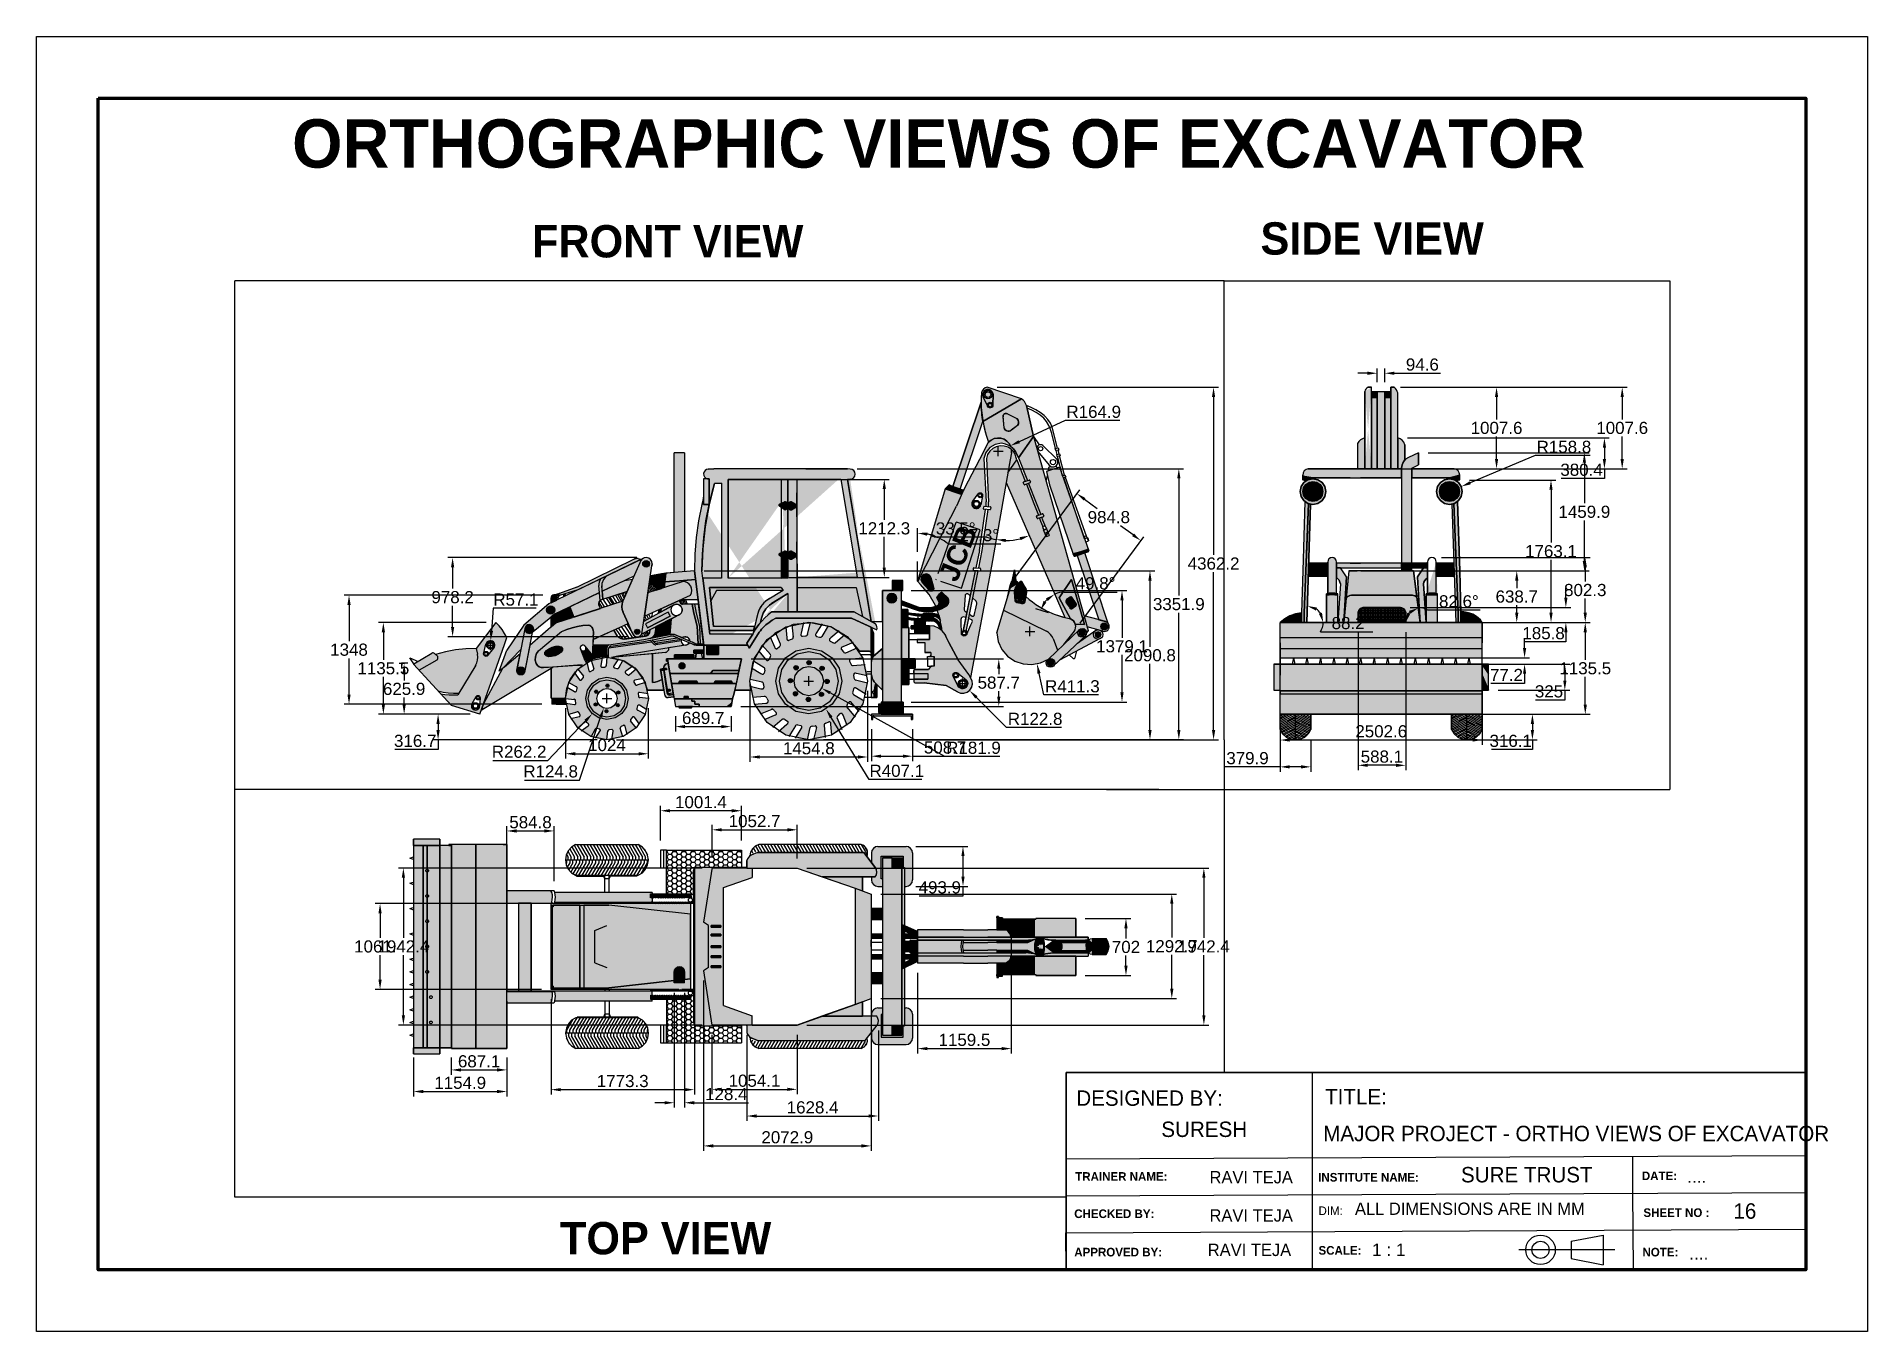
# Paper-space layout 'Layout2-Layout1' of a CAD drawing. Header units: millimetres. Extents: x -0.7 to 11, y -0.6 to 7.7.
# The model-space entities are those that its viewports show. They can reach past a viewport. Long polylines and large blocks are cut down to what shows.
import ezdxf

# ---------------------------------------------------------------- set-up
doc = ezdxf.new("R2010")
doc.units = ezdxf.units.MM
doc.linetypes.add('CENTER2', pattern=[28.575, 19.05, -3.175, 3.175, -3.175])
for name, color, linetype, lineweight in [('colour', 7, 'Continuous', 30), ('drawing', 7, 'Continuous', 30), ('extra adjustment', 7, 'Continuous', 30), ('New DIM', 7, 'Continuous', 30), ('TEXT', 7, 'Continuous', 30), ('tyres', 7, 'Continuous', 30)]:
    doc.layers.add(name, color=color, linetype=linetype, lineweight=lineweight)
doc.layers.add('HEADINGS', color=7, linetype='Continuous')
doc.styles.get("Standard").update_dxf_attribs({"font": 'arial.ttf'})
doc.dimstyles.new('000001211E731208', dxfattribs={"dimscale": 30, "dimtxt": 5, "dimasz": 4, "dimexe": 2, "dimexo": 4, "dimgap": 1, "dimtad": 1, "dimtih": 1, "dimtoh": 1, "dimdec": 1, "dimdsep": 46, "dimtxsty": 'Standard', "dimcen": 2, "dimclrd": 1, "dimclre": 134, "dimadec": 1, "dimazin": 2, "dimtfac": 1, "dimtdec": 1, "dimtofl": 0, "dimtmove": 0, "dimatfit": 3, "dimfxl": 1, "dimtolj": 1, "dimtzin": 0, "dimarcsym": 0})
pattern_1 = [(45, (1681.331, 6752.872), (0, 14.36841), [30.48, -10.16]), (135, (1688.515, 6760.057), (1e-15, 14.36841), [30.48, -10.16])]

psp = doc.layouts.new('Layout2-Layout1')

# ---------------------------------------------------------------- texts
at = {"attachment_point": 1}
for s, width, insert, char_height in [('{\\fBauhaus 93|b0|i0|c0|p82;SURESH}', 1.57446, (6.528, 0.778), 0.0984), ('{\\fBauhaus 93|b0|i0|c0|p82;MAJOR PROJECT - ORTHO VIEWS OF EXCAVATOR}', 3.28225, (7.562, 0.751), 0.0984), ('{\\fBauhaus 93|b0|i0|c0|p82;SURE TRUST}', 1.57446, (8.442, 0.488), 0.0984), ('\\pxql;{\\fBell MT|b1|i0|c0|p18;TRAINER NAME:}', 1.57446, (5.978, 0.455), 0.05511), ('{\\fBell MT|b0|i0|c0|p18;RAVI TEJA}', 1.57446, (6.836, 0.462), 0.07872), ('{\\fBell MT|b1|i0|c0|p18;INSTITUTE NAME:}', 1.57446, (7.53, 0.45), 0.05511), ('\\pxql;{\\fBell MT|b1|i0|c0|p18;DATE:}', 1.57446, (9.597, 0.459), 0.05511), ('....', 1.57446, (9.887, 0.466), 0.0787), ('{\\fBell MT|b0|i0|c0|p18;DIM:}', 1.57446, (7.532, 0.236), 0.05511), ('{\\fBell MT|b0|i0|c0|p18;ALL DIMENSIONS ARE IN MM}', 1.80592, (7.765, 0.261), 0.07872), ('{\\fBankGothic Lt BT|b0|i0|c0|p34;16}', 1.57446, (10.182, 0.256), 0.0984), ('\\pxql;{\\fBell MT|b1|i0|c0|p18;CHECKED BY:}', 1.57446, (5.972, 0.217), 0.05511), ('{\\fBell MT|b0|i0|c0|p18;RAVI TEJA}', 1.57446, (6.836, 0.218), 0.07872), ('{\\fBell MT|b1|i0|c0|p18;SHEET NO :}', 1.57446, (9.607, 0.224), 0.05511), ('\\pxql;{\\fBell MT|b1|i0|c0|p18;APPROVED BY:}', 1.57446, (5.972, -0.028), 0.05511), ('{\\fBell MT|b0|i0|c0|p18;RAVI TEJA}', 1.57446, (6.825, -0.002), 0.07872), ('{\\fBell MT|b1|i0|c0|p18;SCALE:}', 1.57446, (7.532, -0.017), 0.05511), ('1 : 1', 1.57446, (7.874, -0.001), 0.0787), ('\\pxql;{\\fBell MT|b1|i0|c0|p18;NOTE:}', 1.57446, (9.601, -0.028), 0.05511), ('....', 1.57446, (9.9, -0.025), 0.0787)]:
    psp.add_mtext_dynamic_manual_height_columns(s, width=width, gutter_width=0.0394, heights=[0], dxfattribs=dict(at, insert=insert, char_height=char_height))
at = {"layer": 'HEADINGS', "char_height": 0.0984, "attachment_point": 1}
for s, insert in [('{\\fBauhaus 93|b0|i0|c0|p82;DESIGNED BY:}', (5.985, 0.977)), ('{\\fBauhaus 93|b0|i0|c0|p82;TITLE:}', (7.574, 0.986))]:
    psp.add_mtext_dynamic_manual_height_columns(s, width=1.57446, gutter_width=0.0394, heights=[0], dxfattribs=dict(at, insert=insert))

msp = doc.modelspace()

# ---------------------------------------------------------------- texts
at = {"layer": 'drawing', "insert": (28743.76, 8256.64), "char_height": 249.0645, "attachment_point": 1, "rotation": 68.186553}
msp.add_mtext_dynamic_manual_height_columns('{\\fArial|b1|i0|c0|p34;JCB}', width=429.8949, gutter_width=1245.32, heights=[0], dxfattribs=at)
at = {"layer": 'TEXT', "attachment_point": 1}
for s, width, insert, char_height in [('{\\fCalifornian FB|b1|i0|c0|p18;ORTHOGRAPHIC VIEWS OF EXCAVATOR}', 20165.2715, (20749.24, 13904.03), 600), ('{\\fCalifornian FB|b1|i0|c0|p18;FRONT VIEW}', 6056.3124, (23718.27, 12594.24), 400), ('{\\fCalifornian FB|b1|i0|c0|p18;SIDE VIEW}', 6056.3124, (32733.59, 12628.81), 400), ('{\\fCalifornian FB|b1|i0|c0|p18;TOP VIEW}', 6056.3124, (24064.4, 259.23), 400)]:
    msp.add_mtext_dynamic_manual_height_columns(s, width=width, gutter_width=686.68, heights=[0], dxfattribs=dict(at, insert=insert, char_height=char_height))

# ---------------------------------------------------------------- blocks, each defined once
blk = doc.blocks.new('*U0')
for p, q in [((0, 83), (-71, -34)), ((1, -73), (81, 59)), ((-71, -34), (-79, -47))]:
    blk.add_line(p, q)
for centre, radius, start, end in [((-62, -55), 18.3, 153.6668, 255.6845), ((-20, -56), 27.2, 246.938, 336.2646)]:
    blk.add_arc(centre, radius, start, end)
blk = doc.blocks.new('*U1')
at = {"layer": 'tyres', "color": 0, "linetype": 'ByBlock', "lineweight": -2, "transparency": 16777216}
for p, rotation in [((26700, 7453), 53.99999999999995), ((26875, 7555), 35.99999999999997), ((27072, 7598), 17.99999999999999), ((27459, 7497), 341.9999999999999), ((27610, 7362), 323.9999999999999), ((26565, 7302), 71.99999999999997), ((27712, 7188), 305.9999999999999), ((26484, 7117), 89.99999999999997), ((27755, 6990), 287.9999999999999), ((26464, 6915), 108), ((26507, 6717), 126), ((27735, 6788), 269.9999999999999), ((26609, 6543), 143.9999999999999), ((27654, 6603), 251.9999999999999), ((26760, 6408), 162), ((26945, 6327), 180), ((27147, 6307), 197.9999999999999), ((27345, 6350), 215.9999999999999), ((27519, 6452), 233.9999999999999)]:
    blk.add_blockref('*U0', p, dxfattribs=dict(at, rotation=rotation))
blk.add_blockref('*U0', (27274, 7578), dxfattribs=at)
blk = doc.blocks.new('*U2')
at = {"layer": 'drawing'}
blk.add_circle((0, 0), 26.4, dxfattribs=at)
blk = doc.blocks.new('*U3')
at = {"layer": 'drawing', "color": 0, "linetype": 'ByBlock', "lineweight": -2, "transparency": 16777216}
for p, rotation in [((26952, 7117), 45.00000000000003), ((27274, 7110), 315), ((26882, 6957), 90.00000000000001), ((26945, 6795), 135), ((27267, 6788), 225.0000000000001), ((27337, 6948), 270), ((27105, 6725), 180)]:
    blk.add_blockref('*U2', p, dxfattribs=dict(at, rotation=rotation))
blk.add_blockref('*U2', (27114, 7180), dxfattribs=at)
blk = doc.blocks.new('*U4')
at = {"layer": 'drawing'}
blk.add_circle((0, 0), 18.6, dxfattribs=at)
blk = doc.blocks.new('*U5')
at = {"layer": 'drawing', "color": 0, "linetype": 'ByBlock', "lineweight": -2, "transparency": 16777216}
for p, rotation in [((24478, 6821), 60.00000000000001), ((24753, 6812), 299.9999999999999), ((24472, 6663), 120), ((24607, 6579), 180), ((24747, 6653), 239.9999999999999)]:
    blk.add_blockref('*U4', p, dxfattribs=dict(at, rotation=rotation))
blk.add_blockref('*U4', (24618, 6896), dxfattribs=at)
blk = doc.blocks.new('*D6')
at = {"layer": 'Defpoints', "color": 0, "transparency": 16777216}
for p in [(32976, 6542), (35479, 6542), (32976, 6223)]:
    blk.add_point(p, dxfattribs=at)
at = {"layer": 'New DIM', "color": 134, "linetype": 'ByBlock', "lineweight": -2, "transparency": 16777216}
for p, q in [((32976, 6422), (32976, 6163)), ((35479, 6422), (35479, 6163))]:
    blk.add_line(p, q, dxfattribs=at)
at = {"layer": 'New DIM', "color": 1, "linetype": 'ByBlock', "lineweight": -2, "transparency": 16777216}
blk.add_line((35359, 6223), (33096, 6223), dxfattribs=at)
at = {"layer": 'New DIM', "color": 1, "transparency": 16777216}
for points in [[(33096, 6243), (33096, 6203), (32976, 6223)], [(35359, 6243), (35359, 6203), (35479, 6223)]]:
    blk.add_solid(points, dxfattribs=at)
at = {"layer": 'New DIM', "color": 0, "transparency": 16777216, "insert": (34228, 6330), "char_height": 150, "attachment_point": 5}
blk.add_mtext('\\A1;2502.6', dxfattribs=at)
blk = doc.blocks.new('*D7')
at = {"layer": 'Defpoints', "color": 0, "transparency": 16777216}
for p in [(24134, 6737), (25158, 6737), (25158, 6053)]:
    blk.add_point(p, dxfattribs=at)
at = {"layer": 'New DIM', "color": 134, "linetype": 'ByBlock', "lineweight": -2, "transparency": 16777216}
for p, q in [((24134, 6617), (24134, 5993)), ((25158, 6617), (25158, 5993))]:
    blk.add_line(p, q, dxfattribs=at)
at = {"layer": 'New DIM', "color": 1, "linetype": 'ByBlock', "lineweight": -2, "transparency": 16777216}
blk.add_line((24254, 6053), (25038, 6053), dxfattribs=at)
at = {"layer": 'New DIM', "color": 1, "transparency": 16777216}
for points in [[(24254, 6073), (24254, 6033), (24134, 6053)], [(25038, 6073), (25038, 6033), (25158, 6053)]]:
    blk.add_solid(points, dxfattribs=at)
at = {"layer": 'New DIM', "color": 0, "transparency": 16777216, "insert": (24646, 6160), "char_height": 150, "attachment_point": 5}
blk.add_mtext('\\A1;1024', dxfattribs=at)
blk = doc.blocks.new('*D8')
at = {"layer": 'Defpoints', "color": 0, "transparency": 16777216}
for p in [(30444, 4013), (30444, 3311), (31069, 3311)]:
    blk.add_point(p, dxfattribs=at)
at = {"layer": 'New DIM', "color": 134, "linetype": 'ByBlock', "lineweight": -2, "transparency": 16777216}
for p, q in [((30564, 4013), (31129, 4013)), ((30564, 3311), (31129, 3311))]:
    blk.add_line(p, q, dxfattribs=at)
at = {"layer": 'New DIM', "color": 1, "linetype": 'ByBlock', "lineweight": -2, "transparency": 16777216}
for p, q in [((31069, 3893), (31069, 3769)), ((31069, 3431), (31069, 3556))]:
    blk.add_line(p, q, dxfattribs=at)
at = {"layer": 'New DIM', "color": 1, "transparency": 16777216}
for points in [[(31049, 3893), (31089, 3893), (31069, 4013)], [(31049, 3431), (31089, 3431), (31069, 3311)]]:
    blk.add_solid(points, dxfattribs=at)
at = {"layer": 'New DIM', "color": 0, "transparency": 16777216, "insert": (31069, 3662), "char_height": 150, "attachment_point": 5}
blk.add_mtext('\\A1;702', dxfattribs=at)
blk = doc.blocks.new('*D9')
at = {"layer": 'Defpoints', "color": 0, "transparency": 16777216}
for p in [(27915, 4317), (27915, 3025), (31636, 3025)]:
    blk.add_point(p, dxfattribs=at)
at = {"layer": 'New DIM', "color": 134, "linetype": 'ByBlock', "lineweight": -2, "transparency": 16777216}
for p, q in [((28035, 4317), (31696, 4317)), ((28035, 3025), (31696, 3025))]:
    blk.add_line(p, q, dxfattribs=at)
at = {"layer": 'New DIM', "color": 1, "linetype": 'ByBlock', "lineweight": -2, "transparency": 16777216}
for p, q in [((31636, 4197), (31636, 3778)), ((31636, 3145), (31636, 3564))]:
    blk.add_line(p, q, dxfattribs=at)
at = {"layer": 'New DIM', "color": 1, "transparency": 16777216}
for points in [[(31616, 4197), (31656, 4197), (31636, 4317)], [(31616, 3145), (31656, 3145), (31636, 3025)]]:
    blk.add_solid(points, dxfattribs=at)
at = {"layer": 'New DIM', "color": 0, "transparency": 16777216, "insert": (31636, 3671), "char_height": 150, "attachment_point": 5}
blk.add_mtext('\\A1;1292.7', dxfattribs=at)
blk = doc.blocks.new('*D10')
at = {"layer": 'Defpoints', "color": 0, "transparency": 16777216}
for p in [(27919, 6479), (28428, 6479), (28428, 6023)]:
    blk.add_point(p, dxfattribs=at)
at = {"layer": 'New DIM', "color": 134, "linetype": 'ByBlock', "lineweight": -2, "transparency": 16777216}
for p, q in [((27919, 6359), (27919, 5963)), ((28428, 6359), (28428, 5963))]:
    blk.add_line(p, q, dxfattribs=at)
at = {"layer": 'New DIM', "color": 1, "linetype": 'ByBlock', "lineweight": -2, "transparency": 16777216}
for p, q in [((28039, 6023), (28308, 6023)), ((28428, 6023), (29114, 6023))]:
    blk.add_line(p, q, dxfattribs=at)
at = {"layer": 'New DIM', "color": 1, "transparency": 16777216}
for points in [[(28039, 6043), (28039, 6003), (27919, 6023)], [(28308, 6043), (28308, 6003), (28428, 6023)]]:
    blk.add_solid(points, dxfattribs=at)
at = {"layer": 'New DIM', "color": 0, "transparency": 16777216, "insert": (28831, 6130), "char_height": 150, "attachment_point": 5}
blk.add_mtext('\\A1;508.7', dxfattribs=at)
blk = doc.blocks.new('*D11')
at = {"layer": 'Defpoints', "color": 0, "transparency": 16777216}
for p in [(26999, 4639), (26999, 2697), (32033, 2697)]:
    blk.add_point(p, dxfattribs=at)
at = {"layer": 'New DIM', "color": 134, "linetype": 'ByBlock', "lineweight": -2, "transparency": 16777216}
for p, q in [((27119, 4639), (32093, 4639)), ((27119, 2697), (32093, 2697))]:
    blk.add_line(p, q, dxfattribs=at)
at = {"layer": 'New DIM', "color": 1, "linetype": 'ByBlock', "lineweight": -2, "transparency": 16777216}
for p, q in [((32033, 4519), (32033, 3774)), ((32033, 2817), (32033, 3561))]:
    blk.add_line(p, q, dxfattribs=at)
at = {"layer": 'New DIM', "color": 1, "transparency": 16777216}
for points in [[(32013, 4519), (32053, 4519), (32033, 4639)], [(32013, 2817), (32053, 2817), (32033, 2697)]]:
    blk.add_solid(points, dxfattribs=at)
at = {"layer": 'New DIM', "color": 0, "transparency": 16777216, "insert": (32033, 3668), "char_height": 150, "attachment_point": 5}
blk.add_mtext('\\A1;1942.4', dxfattribs=at)
blk = doc.blocks.new('*D12')
at = {"layer": 'Defpoints', "color": 0, "transparency": 16777216}
for p in [(27622, 9580), (27206, 6228), (31723, 6228)]:
    blk.add_point(p, dxfattribs=at)
at = {"layer": 'New DIM', "color": 134, "linetype": 'ByBlock', "lineweight": -2, "transparency": 16777216}
for p, q in [((27742, 9580), (31783, 9580)), ((27326, 6228), (31783, 6228))]:
    blk.add_line(p, q, dxfattribs=at)
at = {"layer": 'New DIM', "color": 1, "linetype": 'ByBlock', "lineweight": -2, "transparency": 16777216}
for p, q in [((31723, 9460), (31723, 8010)), ((31723, 6348), (31723, 7797))]:
    blk.add_line(p, q, dxfattribs=at)
at = {"layer": 'New DIM', "color": 1, "transparency": 16777216}
for points in [[(31703, 9460), (31743, 9460), (31723, 9580)], [(31703, 6348), (31743, 6348), (31723, 6228)]]:
    blk.add_solid(points, dxfattribs=at)
at = {"layer": 'New DIM', "color": 0, "transparency": 16777216, "insert": (31723, 7904), "char_height": 150, "attachment_point": 5}
blk.add_mtext('\\A1;3351.9', dxfattribs=at)
blk = doc.blocks.new('*D13')
at = {"layer": 'Defpoints', "color": 0, "transparency": 16777216}
for p in [(29353, 10587), (27144, 6225), (32153, 6225)]:
    blk.add_point(p, dxfattribs=at)
at = {"layer": 'New DIM', "color": 134, "linetype": 'ByBlock', "lineweight": -2, "transparency": 16777216}
for p, q in [((29473, 10587), (32213, 10587)), ((27264, 6225), (32213, 6225))]:
    blk.add_line(p, q, dxfattribs=at)
at = {"layer": 'New DIM', "color": 1, "linetype": 'ByBlock', "lineweight": -2, "transparency": 16777216}
for p, q in [((32153, 10467), (32153, 8513)), ((32153, 6345), (32153, 8300))]:
    blk.add_line(p, q, dxfattribs=at)
at = {"layer": 'New DIM', "color": 1, "transparency": 16777216}
for points in [[(32133, 10467), (32173, 10467), (32153, 10587)], [(32133, 6345), (32173, 6345), (32153, 6225)]]:
    blk.add_solid(points, dxfattribs=at)
at = {"layer": 'New DIM', "color": 0, "transparency": 16777216, "insert": (32153, 8406), "char_height": 150, "attachment_point": 5}
blk.add_mtext('\\A1;4362.2', dxfattribs=at)
blk = doc.blocks.new('*D14')
at = {"layer": 'Defpoints', "color": 0, "transparency": 16777216}
for p in [(25945, 4639), (22127, 2697), (25945, 2697)]:
    blk.add_point(p, dxfattribs=at)
at = {"layer": 'New DIM', "color": 134, "linetype": 'ByBlock', "lineweight": -2, "transparency": 16777216}
for p, q in [((25825, 4639), (22067, 4639)), ((25825, 2697), (22067, 2697))]:
    blk.add_line(p, q, dxfattribs=at)
at = {"layer": 'New DIM', "color": 1, "linetype": 'ByBlock', "lineweight": -2, "transparency": 16777216}
for p, q in [((22127, 4519), (22127, 3774)), ((22127, 2817), (22127, 3561))]:
    blk.add_line(p, q, dxfattribs=at)
at = {"layer": 'New DIM', "color": 1, "transparency": 16777216}
for points in [[(22107, 4519), (22147, 4519), (22127, 4639)], [(22107, 2817), (22147, 2817), (22127, 2697)]]:
    blk.add_solid(points, dxfattribs=at)
at = {"layer": 'New DIM', "color": 0, "transparency": 16777216, "insert": (22127, 3668), "char_height": 150, "attachment_point": 5}
blk.add_mtext('\\A1;1942.4', dxfattribs=at)
blk = doc.blocks.new('*D15')
at = {"layer": 'Defpoints', "color": 0, "transparency": 16777216}
for p in [(23955, 4199), (21838, 3137), (23955, 3137)]:
    blk.add_point(p, dxfattribs=at)
at = {"layer": 'New DIM', "color": 134, "linetype": 'ByBlock', "lineweight": -2, "transparency": 16777216}
for p, q in [((23835, 4199), (21778, 4199)), ((23835, 3137), (21778, 3137))]:
    blk.add_line(p, q, dxfattribs=at)
at = {"layer": 'New DIM', "color": 1, "linetype": 'ByBlock', "lineweight": -2, "transparency": 16777216}
for p, q in [((21838, 4079), (21838, 3774)), ((21838, 3257), (21838, 3561))]:
    blk.add_line(p, q, dxfattribs=at)
at = {"layer": 'New DIM', "color": 1, "transparency": 16777216}
for points in [[(21818, 4079), (21858, 4079), (21838, 4199)], [(21818, 3257), (21858, 3257), (21838, 3137)]]:
    blk.add_solid(points, dxfattribs=at)
at = {"layer": 'New DIM', "color": 0, "transparency": 16777216, "insert": (21838, 3668), "char_height": 150, "attachment_point": 5}
blk.add_mtext('\\A1;1061.4', dxfattribs=at)
blk = doc.blocks.new('*D16')
at = {"layer": 'Defpoints', "color": 0, "transparency": 16777216}
for p in [(25945, 2697), (26999, 2697), (26999, 1901)]:
    blk.add_point(p, dxfattribs=at)
at = {"layer": 'New DIM', "color": 134, "linetype": 'ByBlock', "lineweight": -2, "transparency": 16777216}
for p, q in [((25945, 2577), (25945, 1841)), ((26999, 2577), (26999, 1841))]:
    blk.add_line(p, q, dxfattribs=at)
at = {"layer": 'New DIM', "color": 1, "linetype": 'ByBlock', "lineweight": -2, "transparency": 16777216}
blk.add_line((26065, 1901), (26879, 1901), dxfattribs=at)
at = {"layer": 'New DIM', "color": 1, "transparency": 16777216}
for points in [[(26065, 1921), (26065, 1881), (25945, 1901)], [(26879, 1921), (26879, 1881), (26999, 1901)]]:
    blk.add_solid(points, dxfattribs=at)
at = {"layer": 'New DIM', "color": 0, "transparency": 16777216, "insert": (26472, 2007), "char_height": 150, "attachment_point": 5}
blk.add_mtext('\\A1;1054.1', dxfattribs=at)
blk = doc.blocks.new('*D17')
at = {"layer": 'Defpoints', "color": 0, "transparency": 16777216}
for p in [(28292, 8072), (28292, 6693), (31020, 6693)]:
    blk.add_point(p, dxfattribs=at)
at = {"layer": 'New DIM', "color": 134, "linetype": 'ByBlock', "lineweight": -2, "transparency": 16777216}
for p, q in [((28412, 8072), (31080, 8072)), ((28412, 6693), (31080, 6693))]:
    blk.add_line(p, q, dxfattribs=at)
at = {"layer": 'New DIM', "color": 1, "linetype": 'ByBlock', "lineweight": -2, "transparency": 16777216}
for p, q in [((31020, 7952), (31020, 7489)), ((31020, 6813), (31020, 7276))]:
    blk.add_line(p, q, dxfattribs=at)
at = {"layer": 'New DIM', "color": 1, "transparency": 16777216}
for points in [[(31000, 7952), (31040, 7952), (31020, 8072)], [(31000, 6813), (31040, 6813), (31020, 6693)]]:
    blk.add_solid(points, dxfattribs=at)
at = {"layer": 'New DIM', "color": 0, "transparency": 16777216, "insert": (31020, 7382), "char_height": 150, "attachment_point": 5}
blk.add_mtext('\\A1;1379.1', dxfattribs=at)
blk = doc.blocks.new('*D18')
at = {"layer": 'Defpoints', "color": 0, "transparency": 16777216}
for p in [(25728, 8316), (24646, 6225), (31366, 6225)]:
    blk.add_point(p, dxfattribs=at)
at = {"layer": 'New DIM', "color": 134, "linetype": 'ByBlock', "lineweight": -2, "transparency": 16777216}
for p, q in [((25848, 8316), (31426, 8316)), ((24766, 6225), (31426, 6225))]:
    blk.add_line(p, q, dxfattribs=at)
at = {"layer": 'New DIM', "color": 1, "linetype": 'ByBlock', "lineweight": -2, "transparency": 16777216}
for p, q in [((31366, 8196), (31366, 7377)), ((31366, 6345), (31366, 7164))]:
    blk.add_line(p, q, dxfattribs=at)
at = {"layer": 'New DIM', "color": 1, "transparency": 16777216}
for points in [[(31346, 8196), (31386, 8196), (31366, 8316)], [(31346, 6345), (31386, 6345), (31366, 6225)]]:
    blk.add_solid(points, dxfattribs=at)
at = {"layer": 'New DIM', "color": 0, "transparency": 16777216, "insert": (31366, 7271), "char_height": 150, "attachment_point": 5}
blk.add_mtext('\\A1;2090.8', dxfattribs=at)
blk = doc.blocks.new('*D19')
at = {"layer": 'Defpoints', "color": 0, "transparency": 16777216}
for p in [(23072, 6542), (22556, 6225), (24646, 6225)]:
    blk.add_point(p, dxfattribs=at)
at = {"layer": 'New DIM', "color": 134, "linetype": 'ByBlock', "lineweight": -2, "transparency": 16777216}
for p, q in [((22952, 6542), (22496, 6542)), ((24526, 6225), (22496, 6225))]:
    blk.add_line(p, q, dxfattribs=at)
at = {"layer": 'New DIM', "color": 1, "linetype": 'ByBlock', "lineweight": -2, "transparency": 16777216}
for p, q in [((22556, 6422), (22556, 6345)), ((22556, 6225), (22556, 6105)), ((22556, 6105), (22020, 6105))]:
    blk.add_line(p, q, dxfattribs=at)
at = {"layer": 'New DIM', "color": 1, "transparency": 16777216}
for points in [[(22536, 6422), (22576, 6422), (22556, 6542)], [(22536, 6345), (22576, 6345), (22556, 6225)]]:
    blk.add_solid(points, dxfattribs=at)
at = {"layer": 'New DIM', "color": 0, "transparency": 16777216, "insert": (22273, 6212), "char_height": 150, "attachment_point": 5}
blk.add_mtext('\\A1;316.7', dxfattribs=at)
blk = doc.blocks.new('*D20')
at = {"layer": 'Defpoints', "color": 0, "transparency": 16777216}
for p in [(23955, 3137), (25728, 3137), (25728, 1897)]:
    blk.add_point(p, dxfattribs=at)
at = {"layer": 'New DIM', "color": 134, "linetype": 'ByBlock', "lineweight": -2, "transparency": 16777216}
for p, q in [((23955, 3017), (23955, 1837)), ((25728, 3017), (25728, 1837))]:
    blk.add_line(p, q, dxfattribs=at)
at = {"layer": 'New DIM', "color": 1, "linetype": 'ByBlock', "lineweight": -2, "transparency": 16777216}
blk.add_line((24075, 1897), (25608, 1897), dxfattribs=at)
at = {"layer": 'New DIM', "color": 1, "transparency": 16777216}
for points in [[(24075, 1917), (24075, 1877), (23955, 1897)], [(25608, 1917), (25608, 1877), (25728, 1897)]]:
    blk.add_solid(points, dxfattribs=at)
at = {"layer": 'New DIM', "color": 0, "transparency": 16777216, "insert": (24841, 2003), "char_height": 150, "attachment_point": 5}
blk.add_mtext('\\A1;1773.3', dxfattribs=at)
blk = doc.blocks.new('*D21')
at = {"layer": 'Defpoints', "color": 0, "transparency": 16777216}
for p in [(25493, 6639), (26182, 6639), (26182, 6389)]:
    blk.add_point(p, dxfattribs=at)
at = {"layer": 'New DIM', "color": 134, "linetype": 'ByBlock', "lineweight": -2, "transparency": 16777216}
for p, q in [((25493, 6519), (25493, 6329)), ((26182, 6519), (26182, 6329))]:
    blk.add_line(p, q, dxfattribs=at)
at = {"layer": 'New DIM', "color": 1, "linetype": 'ByBlock', "lineweight": -2, "transparency": 16777216}
blk.add_line((25613, 6389), (26062, 6389), dxfattribs=at)
at = {"layer": 'New DIM', "color": 1, "transparency": 16777216}
for points in [[(25613, 6409), (25613, 6369), (25493, 6389)], [(26062, 6409), (26062, 6369), (26182, 6389)]]:
    blk.add_solid(points, dxfattribs=at)
at = {"layer": 'New DIM', "color": 0, "transparency": 16777216, "insert": (25837, 6495), "char_height": 150, "attachment_point": 5}
blk.add_mtext('\\A1;689.7', dxfattribs=at)
blk = doc.blocks.new('*D22')
at = {"layer": 'Defpoints', "color": 0, "transparency": 16777216}
for p in [(26310, 7226), (26182, 6639), (29495, 6639)]:
    blk.add_point(p, dxfattribs=at)
at = {"layer": 'New DIM', "color": 134, "linetype": 'ByBlock', "lineweight": -2, "transparency": 16777216}
for p, q in [((26430, 7226), (29555, 7226)), ((26302, 6639), (29555, 6639))]:
    blk.add_line(p, q, dxfattribs=at)
at = {"layer": 'New DIM', "color": 1, "linetype": 'ByBlock', "lineweight": -2, "transparency": 16777216}
for p, q in [((29495, 7106), (29495, 7039)), ((29495, 6759), (29495, 6826))]:
    blk.add_line(p, q, dxfattribs=at)
at = {"layer": 'New DIM', "color": 1, "transparency": 16777216}
for points in [[(29475, 7106), (29515, 7106), (29495, 7226)], [(29475, 6759), (29515, 6759), (29495, 6639)]]:
    blk.add_solid(points, dxfattribs=at)
at = {"layer": 'New DIM', "color": 0, "transparency": 16777216, "insert": (29495, 6932), "char_height": 150, "attachment_point": 5}
blk.add_mtext('\\A1;587.7', dxfattribs=at)
blk = doc.blocks.new('*D23')
at = {"layer": 'Defpoints', "color": 0, "transparency": 16777216}
for p in [(26999, 5112), (25947, 4649), (26999, 4639)]:
    blk.add_point(p, dxfattribs=at)
at = {"layer": 'New DIM', "color": 134, "linetype": 'ByBlock', "lineweight": -2, "transparency": 16777216}
for p, q in [((25947, 4769), (25947, 5172)), ((26999, 4759), (26999, 5172))]:
    blk.add_line(p, q, dxfattribs=at)
at = {"layer": 'New DIM', "color": 1, "linetype": 'ByBlock', "lineweight": -2, "transparency": 16777216}
blk.add_line((26067, 5112), (26879, 5112), dxfattribs=at)
at = {"layer": 'New DIM', "color": 1, "transparency": 16777216}
for points in [[(26067, 5132), (26067, 5092), (25947, 5112)], [(26879, 5132), (26879, 5092), (26999, 5112)]]:
    blk.add_solid(points, dxfattribs=at)
at = {"layer": 'New DIM', "color": 0, "transparency": 16777216, "insert": (26473, 5219), "char_height": 150, "attachment_point": 5}
blk.add_mtext('\\A1;1052.7', dxfattribs=at)
blk = doc.blocks.new('*D24')
at = {"layer": 'Defpoints', "color": 0, "transparency": 16777216}
for p in [(25308, 5348), (25308, 4859), (26310, 4859)]:
    blk.add_point(p, dxfattribs=at)
at = {"layer": 'New DIM', "color": 134, "linetype": 'ByBlock', "lineweight": -2, "transparency": 16777216}
for p, q in [((25308, 4979), (25308, 5408)), ((26310, 4979), (26310, 5408))]:
    blk.add_line(p, q, dxfattribs=at)
at = {"layer": 'New DIM', "color": 1, "linetype": 'ByBlock', "lineweight": -2, "transparency": 16777216}
blk.add_line((26190, 5348), (25428, 5348), dxfattribs=at)
at = {"layer": 'New DIM', "color": 1, "transparency": 16777216}
for points in [[(25428, 5368), (25428, 5328), (25308, 5348)], [(26190, 5368), (26190, 5328), (26310, 5348)]]:
    blk.add_solid(points, dxfattribs=at)
at = {"layer": 'New DIM', "color": 0, "transparency": 16777216, "insert": (25809, 5454), "char_height": 150, "attachment_point": 5}
blk.add_mtext('\\A1;1001.4', dxfattribs=at)
blk = doc.blocks.new('*D25')
at = {"layer": 'Defpoints', "color": 0, "transparency": 16777216}
for p in [(23272, 7677), (21879, 6542), (23072, 6542)]:
    blk.add_point(p, dxfattribs=at)
at = {"layer": 'New DIM', "color": 134, "linetype": 'ByBlock', "lineweight": -2, "transparency": 16777216}
for p, q in [((23152, 7677), (21819, 7677)), ((22952, 6542), (21819, 6542))]:
    blk.add_line(p, q, dxfattribs=at)
at = {"layer": 'New DIM', "color": 1, "linetype": 'ByBlock', "lineweight": -2, "transparency": 16777216}
for p, q in [((21879, 7557), (21879, 7216)), ((21879, 6662), (21879, 7003))]:
    blk.add_line(p, q, dxfattribs=at)
at = {"layer": 'New DIM', "color": 1, "transparency": 16777216}
for points in [[(21859, 7557), (21899, 7557), (21879, 7677)], [(21859, 6662), (21899, 6662), (21879, 6542)]]:
    blk.add_solid(points, dxfattribs=at)
at = {"layer": 'New DIM', "color": 0, "transparency": 16777216, "insert": (21879, 7110), "char_height": 150, "attachment_point": 5}
blk.add_mtext('\\A1;1135.5', dxfattribs=at)
blk = doc.blocks.new('*D26')
at = {"layer": 'Defpoints', "color": 0, "transparency": 16777216}
for p in [(22261, 7168), (22136, 6542), (23072, 6542)]:
    blk.add_point(p, dxfattribs=at)
at = {"layer": 'New DIM', "color": 134, "linetype": 'ByBlock', "lineweight": -2, "transparency": 16777216}
for p, q in [((22141, 7168), (22076, 7168)), ((22952, 6542), (22076, 6542))]:
    blk.add_line(p, q, dxfattribs=at)
at = {"layer": 'New DIM', "color": 1, "linetype": 'ByBlock', "lineweight": -2, "transparency": 16777216}
for p, q in [((22136, 7048), (22136, 6961)), ((22136, 6662), (22136, 6748))]:
    blk.add_line(p, q, dxfattribs=at)
at = {"layer": 'New DIM', "color": 1, "transparency": 16777216}
for points in [[(22116, 7048), (22156, 7048), (22136, 7168)], [(22116, 6662), (22156, 6662), (22136, 6542)]]:
    blk.add_solid(points, dxfattribs=at)
at = {"layer": 'New DIM', "color": 0, "transparency": 16777216, "insert": (22136, 6855), "char_height": 150, "attachment_point": 5}
blk.add_mtext('\\A1;625.9', dxfattribs=at)
blk = doc.blocks.new('*D27')
at = {"layer": 'Defpoints', "color": 0, "transparency": 16777216}
for p in [(28348, 4906), (28348, 4412), (29052, 4412)]:
    blk.add_point(p, dxfattribs=at)
at = {"layer": 'New DIM', "color": 134, "linetype": 'ByBlock', "lineweight": -2, "transparency": 16777216}
for p, q in [((28468, 4906), (29112, 4906)), ((28468, 4412), (29112, 4412))]:
    blk.add_line(p, q, dxfattribs=at)
at = {"layer": 'New DIM', "color": 1, "linetype": 'ByBlock', "lineweight": -2, "transparency": 16777216}
for p, q in [((29052, 4786), (29052, 4532)), ((29052, 4412), (29052, 4292)), ((29052, 4292), (28509, 4292))]:
    blk.add_line(p, q, dxfattribs=at)
at = {"layer": 'New DIM', "color": 1, "transparency": 16777216}
for points in [[(29032, 4786), (29072, 4786), (29052, 4906)], [(29032, 4532), (29072, 4532), (29052, 4412)]]:
    blk.add_solid(points, dxfattribs=at)
at = {"layer": 'New DIM', "color": 0, "transparency": 16777216, "insert": (28765, 4399), "char_height": 150, "attachment_point": 5}
blk.add_mtext('\\A1;493.9', dxfattribs=at)
blk = doc.blocks.new('*D28')
at = {"layer": 'Defpoints', "color": 0, "transparency": 16777216}
for p in [(26416, 6953), (27871, 6953), (27871, 6013)]:
    blk.add_point(p, dxfattribs=at)
at = {"layer": 'New DIM', "color": 134, "linetype": 'ByBlock', "lineweight": -2, "transparency": 16777216}
for p, q in [((26416, 6833), (26416, 5953)), ((27871, 6833), (27871, 5953))]:
    blk.add_line(p, q, dxfattribs=at)
at = {"layer": 'New DIM', "color": 1, "linetype": 'ByBlock', "lineweight": -2, "transparency": 16777216}
blk.add_line((26536, 6013), (27751, 6013), dxfattribs=at)
at = {"layer": 'New DIM', "color": 1, "transparency": 16777216}
for points in [[(26536, 6033), (26536, 5993), (26416, 6013)], [(27751, 6033), (27751, 5993), (27871, 6013)]]:
    blk.add_solid(points, dxfattribs=at)
at = {"layer": 'New DIM', "color": 0, "transparency": 16777216, "insert": (27144, 6120), "char_height": 150, "attachment_point": 5}
blk.add_mtext('\\A1;1454.8', dxfattribs=at)
blk = doc.blocks.new('*D29')
at = {"layer": 'Defpoints', "color": 0, "transparency": 16777216}
for p in [(27144, 6953), (27357, 6606)]:
    blk.add_point(p, dxfattribs=at)
at = {"layer": 'New DIM', "color": 134, "lineweight": -2, "transparency": 16777216}
for p, q in [((27084, 6953), (27204, 6953)), ((27144, 6893), (27144, 7013))]:
    blk.add_line(p, q, dxfattribs=at)
at = {"layer": 'New DIM', "color": 1, "linetype": 'ByBlock', "lineweight": -2, "transparency": 16777216}
for p, q in [((27892, 5734), (27420, 6503)), ((28543, 5734), (27892, 5734))]:
    blk.add_line(p, q, dxfattribs=at)
at = {"layer": 'New DIM', "color": 1, "transparency": 16777216}
blk.add_solid([(27437, 6514), (27403, 6493), (27357, 6606)], dxfattribs=at)
at = {"layer": 'New DIM', "color": 0, "transparency": 16777216, "insert": (28233, 5841), "char_height": 150, "attachment_point": 5}
blk.add_mtext('\\A1;R407.1', dxfattribs=at)
blk = doc.blocks.new('*D30')
at = {"layer": 'Defpoints', "color": 0, "transparency": 16777216}
for p in [(27144, 6953), (27303, 6864)]:
    blk.add_point(p, dxfattribs=at)
at = {"layer": 'New DIM', "color": 134, "lineweight": -2, "transparency": 16777216}
for p, q in [((27084, 6953), (27204, 6953)), ((27144, 6893), (27144, 7013))]:
    blk.add_line(p, q, dxfattribs=at)
at = {"layer": 'New DIM', "color": 1, "linetype": 'ByBlock', "lineweight": -2, "transparency": 16777216}
for p, q in [((28827, 6019), (27408, 6806)), ((29507, 6019), (28827, 6019))]:
    blk.add_line(p, q, dxfattribs=at)
at = {"layer": 'New DIM', "color": 1, "transparency": 16777216}
blk.add_solid([(27417, 6824), (27398, 6789), (27303, 6864)], dxfattribs=at)
at = {"layer": 'New DIM', "color": 0, "transparency": 16777216, "insert": (29182, 6126), "char_height": 150, "attachment_point": 5}
blk.add_mtext('\\A1;R181.9', dxfattribs=at)
blk = doc.blocks.new('*D31')
at = {"layer": 'Defpoints', "color": 0, "transparency": 16777216}
for p in [(24646, 6737), (24465, 6548)]:
    blk.add_point(p, dxfattribs=at)
at = {"layer": 'New DIM', "color": 134, "lineweight": -2, "transparency": 16777216}
for p, q in [((24646, 6677), (24646, 6797)), ((24586, 6737), (24706, 6737))]:
    blk.add_line(p, q, dxfattribs=at)
at = {"layer": 'New DIM', "color": 1, "linetype": 'ByBlock', "lineweight": -2, "transparency": 16777216}
for p, q in [((23913, 5971), (24382, 6461)), ((23235, 5971), (23913, 5971))]:
    blk.add_line(p, q, dxfattribs=at)
at = {"layer": 'New DIM', "color": 1, "transparency": 16777216}
blk.add_solid([(24368, 6475), (24397, 6447), (24465, 6548)], dxfattribs=at)
at = {"layer": 'New DIM', "color": 0, "transparency": 16777216, "insert": (23559, 6077), "char_height": 150, "attachment_point": 5}
blk.add_mtext('\\A1;R262.2', dxfattribs=at)
blk = doc.blocks.new('*D32')
at = {"layer": 'Defpoints', "color": 0, "transparency": 16777216}
for p in [(24606, 6619), (24646, 6737)]:
    blk.add_point(p, dxfattribs=at)
at = {"layer": 'New DIM', "color": 134, "lineweight": -2, "transparency": 16777216}
for p, q in [((24646, 6677), (24646, 6797)), ((24586, 6737), (24706, 6737))]:
    blk.add_line(p, q, dxfattribs=at)
at = {"layer": 'New DIM', "color": 1, "linetype": 'ByBlock', "lineweight": -2, "transparency": 16777216}
for p, q in [((24305, 5728), (24568, 6505)), ((23624, 5728), (24305, 5728))]:
    blk.add_line(p, q, dxfattribs=at)
at = {"layer": 'New DIM', "color": 1, "transparency": 16777216}
blk.add_solid([(24549, 6512), (24587, 6499), (24606, 6619)], dxfattribs=at)
at = {"layer": 'New DIM', "color": 0, "transparency": 16777216, "insert": (23949, 5834), "char_height": 150, "attachment_point": 5}
blk.add_mtext('\\A1;R124.8', dxfattribs=at)
blk = doc.blocks.new('*D33')
at = {"layer": 'Defpoints', "color": 0, "transparency": 16777216}
for p in [(28005, 2749), (26377, 2697), (28005, 1571)]:
    blk.add_point(p, dxfattribs=at)
at = {"layer": 'New DIM', "color": 134, "linetype": 'ByBlock', "lineweight": -2, "transparency": 16777216}
for p, q in [((26377, 2577), (26377, 1511)), ((28005, 2629), (28005, 1511))]:
    blk.add_line(p, q, dxfattribs=at)
at = {"layer": 'New DIM', "color": 1, "linetype": 'ByBlock', "lineweight": -2, "transparency": 16777216}
blk.add_line((26497, 1571), (27885, 1571), dxfattribs=at)
at = {"layer": 'New DIM', "color": 1, "transparency": 16777216}
for points in [[(26497, 1591), (26497, 1551), (26377, 1571)], [(27885, 1591), (27885, 1551), (28005, 1571)]]:
    blk.add_solid(points, dxfattribs=at)
at = {"layer": 'New DIM', "color": 0, "transparency": 16777216, "insert": (27191, 1677), "char_height": 150, "attachment_point": 5}
blk.add_mtext('\\A1;1628.4', dxfattribs=at)
blk = doc.blocks.new('*D34')
at = {"layer": 'Defpoints', "color": 0, "transparency": 16777216}
for p in [(25842, 3368), (27915, 3368), (27915, 1201)]:
    blk.add_point(p, dxfattribs=at)
at = {"layer": 'New DIM', "color": 134, "linetype": 'ByBlock', "lineweight": -2, "transparency": 16777216}
for p, q in [((25842, 3248), (25842, 1141)), ((27915, 3248), (27915, 1141))]:
    blk.add_line(p, q, dxfattribs=at)
at = {"layer": 'New DIM', "color": 1, "linetype": 'ByBlock', "lineweight": -2, "transparency": 16777216}
blk.add_line((25962, 1201), (27795, 1201), dxfattribs=at)
at = {"layer": 'New DIM', "color": 1, "transparency": 16777216}
for points in [[(25962, 1221), (25962, 1181), (25842, 1201)], [(27795, 1221), (27795, 1181), (27915, 1201)]]:
    blk.add_solid(points, dxfattribs=at)
at = {"layer": 'New DIM', "color": 0, "transparency": 16777216, "insert": (26878, 1307), "char_height": 150, "attachment_point": 5}
blk.add_mtext('\\A1;2072.9', dxfattribs=at)
blk = doc.blocks.new('*D35')
at = {"layer": 'Defpoints', "color": 0, "transparency": 16777216}
for p in [(22720, 2416), (23407, 2416), (23407, 2141)]:
    blk.add_point(p, dxfattribs=at)
at = {"layer": 'New DIM', "color": 134, "linetype": 'ByBlock', "lineweight": -2, "transparency": 16777216}
for p, q in [((22720, 2296), (22720, 2081)), ((23407, 2296), (23407, 2081))]:
    blk.add_line(p, q, dxfattribs=at)
at = {"layer": 'New DIM', "color": 1, "linetype": 'ByBlock', "lineweight": -2, "transparency": 16777216}
blk.add_line((22840, 2141), (23287, 2141), dxfattribs=at)
at = {"layer": 'New DIM', "color": 1, "transparency": 16777216}
for points in [[(22840, 2161), (22840, 2121), (22720, 2141)], [(23287, 2161), (23287, 2121), (23407, 2141)]]:
    blk.add_solid(points, dxfattribs=at)
at = {"layer": 'New DIM', "color": 0, "transparency": 16777216, "insert": (23064, 2247), "char_height": 150, "attachment_point": 5}
blk.add_mtext('\\A1;687.1', dxfattribs=at)
blk = doc.blocks.new('*D36')
at = {"layer": 'Defpoints', "color": 0, "transparency": 16777216}
for p in [(22253, 2416), (23407, 2416), (23407, 1874)]:
    blk.add_point(p, dxfattribs=at)
at = {"layer": 'New DIM', "color": 134, "linetype": 'ByBlock', "lineweight": -2, "transparency": 16777216}
for p, q in [((22253, 2296), (22253, 1814)), ((23407, 2296), (23407, 1814))]:
    blk.add_line(p, q, dxfattribs=at)
at = {"layer": 'New DIM', "color": 1, "linetype": 'ByBlock', "lineweight": -2, "transparency": 16777216}
blk.add_line((22373, 1874), (23287, 1874), dxfattribs=at)
at = {"layer": 'New DIM', "color": 1, "transparency": 16777216}
for points in [[(22373, 1894), (22373, 1854), (22253, 1874)], [(23287, 1894), (23287, 1854), (23407, 1874)]]:
    blk.add_solid(points, dxfattribs=at)
at = {"layer": 'New DIM', "color": 0, "transparency": 16777216, "insert": (22830, 1981), "char_height": 150, "attachment_point": 5}
blk.add_mtext('\\A1;1154.9', dxfattribs=at)
blk = doc.blocks.new('*D37')
at = {"layer": 'Defpoints', "color": 0, "transparency": 16777216}
for p in [(31254, 8689), (29638, 8153), (30431, 7570)]:
    blk.add_point(p, dxfattribs=at)
at = {"layer": 'New DIM', "color": 134, "linetype": 'ByBlock', "lineweight": -2, "transparency": 16777216}
for p, q in [((29709, 8250), (30496, 9320)), ((30502, 7667), (31289, 8737))]:
    blk.add_line(p, q, dxfattribs=at)
at = {"layer": 'New DIM', "color": 1, "linetype": 'ByBlock', "lineweight": -2, "transparency": 16777216}
for p, q in [((30557, 9201), (30712, 9087)), ((31157, 8760), (31002, 8874))]:
    blk.add_line(p, q, dxfattribs=at)
at = {"layer": 'New DIM', "color": 1, "transparency": 16777216}
for points in [[(30569, 9217), (30545, 9185), (30460, 9272)], [(31169, 8776), (31145, 8744), (31254, 8689)]]:
    blk.add_solid(points, dxfattribs=at)
at = {"layer": 'New DIM', "color": 0, "transparency": 16777216, "insert": (30857, 8980), "char_height": 150, "attachment_point": 5}
blk.add_mtext('\\A1;984.8', dxfattribs=at)
blk = doc.blocks.new('*D38')
at = {"layer": 'Defpoints', "color": 0, "transparency": 16777216}
for p in [(23992, 5098), (23407, 4358), (23992, 4358)]:
    blk.add_point(p, dxfattribs=at)
at = {"layer": 'New DIM', "color": 134, "linetype": 'ByBlock', "lineweight": -2, "transparency": 16777216}
for p, q in [((23407, 4478), (23407, 5158)), ((23992, 4478), (23992, 5158))]:
    blk.add_line(p, q, dxfattribs=at)
at = {"layer": 'New DIM', "color": 1, "linetype": 'ByBlock', "lineweight": -2, "transparency": 16777216}
blk.add_line((23527, 5098), (23872, 5098), dxfattribs=at)
at = {"layer": 'New DIM', "color": 1, "transparency": 16777216}
for points in [[(23527, 5118), (23527, 5078), (23407, 5098)], [(23872, 5118), (23872, 5078), (23992, 5098)]]:
    blk.add_solid(points, dxfattribs=at)
at = {"layer": 'New DIM', "color": 0, "transparency": 16777216, "insert": (23700, 5205), "char_height": 150, "attachment_point": 5}
blk.add_mtext('\\A1;584.8', dxfattribs=at)
blk = doc.blocks.new('*D39')
at = {"layer": 'Defpoints', "color": 0, "transparency": 16777216}
for p in [(28586, 8776), (28762, 8708), (28491, 8430), (28491, 8187), (28505, 8210)]:
    blk.add_point(p, dxfattribs=at)
at = {"layer": 'New DIM', "color": 134, "linetype": 'ByBlock', "lineweight": -2, "transparency": 16777216}
for p, q in [((28491, 8550), (28491, 8843)), ((28817, 8814), (28794, 8769))]:
    blk.add_line(p, q, dxfattribs=at)
at = {"layer": 'New DIM', "color": 1, "linetype": 'ByBlock', "lineweight": -2, "transparency": 16777216}
blk.add_line((28867, 8651), (29519, 8651), dxfattribs=at)
for start, end in [(74.1211, 78.539), (51.1991, 62.6601)]:
    blk.add_arc((28491, 8182), 601, start, end, dxfattribs=at)
at = {"layer": 'New DIM', "color": 1, "transparency": 16777216}
for points in [[(28608, 8751), (28612, 8791), (28491, 8783)], [(28662, 8779), (28648, 8742), (28767, 8716)]]:
    blk.add_solid(points, dxfattribs=at)
at = {"layer": 'New DIM', "color": 0, "transparency": 16777216, "insert": (29253, 8757), "char_height": 150, "attachment_point": 5}
blk.add_mtext('\\A1;27.3°', dxfattribs=at)
blk = doc.blocks.new('*D40')
at = {"layer": 'Defpoints', "color": 0, "transparency": 16777216}
for p in [(29586, 9411), (30050, 7911), (30226, 7763), (30305, 7761), (30316, 7736)]:
    blk.add_point(p, dxfattribs=at)
at = {"layer": 'New DIM', "color": 1, "linetype": 'ByBlock', "lineweight": -2, "transparency": 16777216}
blk.add_line((30306, 8054), (30961, 8054), dxfattribs=at)
at = {"layer": 'New DIM', "color": 134, "linetype": 'ByBlock', "lineweight": -2, "transparency": 16777216}
blk.add_line((30111, 7797), (29954, 7845), dxfattribs=at)
at = {"layer": 'New DIM', "color": 1, "linetype": 'ByBlock', "lineweight": -2, "transparency": 16777216}
for start, end in [(135.3071, 141.6006), (91.8189, 113.563)]:
    blk.add_arc((30316, 7736), 318, start, end, dxfattribs=at)
at = {"layer": 'New DIM', "color": 1, "transparency": 16777216}
for points in [[(30084, 7924), (30049, 7943), (30011, 7827)], [(30079, 7976), (30101, 7943), (30189, 8028)]]:
    blk.add_solid(points, dxfattribs=at)
at = {"layer": 'New DIM', "color": 0, "transparency": 16777216, "insert": (30693, 8161), "char_height": 150, "attachment_point": 5}
blk.add_mtext('\\A1;49.8°', dxfattribs=at)
blk = doc.blocks.new('*D41')
at = {"layer": 'Defpoints', "color": 0, "transparency": 16777216}
for p in [(29586, 9411), (29586, 9411), (29740, 8709), (29405, 8376), (30305, 7761)]:
    blk.add_point(p, dxfattribs=at)
at = {"layer": 'New DIM', "color": 1, "linetype": 'ByBlock', "lineweight": -2, "transparency": 16777216}
blk.add_line((29346, 8733), (28697, 8733), dxfattribs=at)
for start, end in [(250.5322, 260.1091), (269.6861, 283.986)]:
    blk.add_arc((29586, 9411), 719, start, end, dxfattribs=at)
at = {"layer": 'New DIM', "color": 1, "transparency": 16777216}
for points in [[(29580, 8672), (29583, 8712), (29462, 8703)], [(29753, 8733), (29766, 8695), (29873, 8752)]]:
    blk.add_solid(points, dxfattribs=at)
at = {"layer": 'New DIM', "color": 0, "transparency": 16777216, "insert": (28962, 8840), "char_height": 150, "attachment_point": 5}
blk.add_mtext('\\A1;33.5°', dxfattribs=at)
blk = doc.blocks.new('*D42')
at = {"layer": 'Defpoints', "color": 0, "transparency": 16777216}
for p in [(23203, 7395), (23207, 7452)]:
    blk.add_point(p, dxfattribs=at)
at = {"layer": 'New DIM', "color": 1, "linetype": 'ByBlock', "lineweight": -2, "transparency": 16777216}
for p, q in [((23237, 7854), (23216, 7571)), ((23771, 7854), (23237, 7854))]:
    blk.add_line(p, q, dxfattribs=at)
at = {"layer": 'New DIM', "color": 134, "lineweight": -2, "transparency": 16777216}
for p, q in [((23143, 7395), (23263, 7395)), ((23203, 7335), (23203, 7455))]:
    blk.add_line(p, q, dxfattribs=at)
at = {"layer": 'New DIM', "color": 1, "transparency": 16777216}
blk.add_solid([(23196, 7573), (23236, 7570), (23207, 7452)], dxfattribs=at)
at = {"layer": 'New DIM', "color": 0, "transparency": 16777216, "insert": (23519, 7960), "char_height": 150, "attachment_point": 5}
blk.add_mtext('\\A1;R57.1', dxfattribs=at)
blk = doc.blocks.new('*D43')
at = {"layer": 'Defpoints', "color": 0, "transparency": 16777216}
for p in [(29880, 7567), (29968, 7165)]:
    blk.add_point(p, dxfattribs=at)
at = {"layer": 'New DIM', "color": 134, "lineweight": -2, "transparency": 16777216}
for p, q in [((29820, 7567), (29940, 7567)), ((29880, 7507), (29880, 7627))]:
    blk.add_line(p, q, dxfattribs=at)
at = {"layer": 'New DIM', "color": 1, "linetype": 'ByBlock', "lineweight": -2, "transparency": 16777216}
for p, q in [((30052, 6781), (29993, 7048)), ((30731, 6781), (30052, 6781))]:
    blk.add_line(p, q, dxfattribs=at)
at = {"layer": 'New DIM', "color": 1, "transparency": 16777216}
blk.add_solid([(30013, 7052), (29974, 7044), (29968, 7165)], dxfattribs=at)
at = {"layer": 'New DIM', "color": 0, "transparency": 16777216, "insert": (30406, 6887), "char_height": 150, "attachment_point": 5}
blk.add_mtext('\\A1;R411.3', dxfattribs=at)
blk = doc.blocks.new('*D44')
at = {"layer": 'Defpoints', "color": 0, "transparency": 16777216}
for p in [(26999, 9448), (26999, 8235), (28078, 8235)]:
    blk.add_point(p, dxfattribs=at)
at = {"layer": 'New DIM', "color": 134, "linetype": 'ByBlock', "lineweight": -2, "transparency": 16777216}
for p, q in [((27119, 9448), (28138, 9448)), ((27119, 8235), (28138, 8235))]:
    blk.add_line(p, q, dxfattribs=at)
at = {"layer": 'New DIM', "color": 1, "linetype": 'ByBlock', "lineweight": -2, "transparency": 16777216}
for p, q in [((28078, 9328), (28078, 8948)), ((28078, 8355), (28078, 8735))]:
    blk.add_line(p, q, dxfattribs=at)
at = {"layer": 'New DIM', "color": 1, "transparency": 16777216}
for points in [[(28058, 9328), (28098, 9328), (28078, 9448)], [(28058, 8355), (28098, 8355), (28078, 8235)]]:
    blk.add_solid(points, dxfattribs=at)
at = {"layer": 'New DIM', "color": 0, "transparency": 16777216, "insert": (28078, 8841), "char_height": 150, "attachment_point": 5}
blk.add_mtext('\\A1;1212.3', dxfattribs=at)
blk = doc.blocks.new('*D45')
at = {"layer": 'Defpoints', "color": 0, "transparency": 16777216}
for p in [(29047, 6923), (29133, 6836)]:
    blk.add_point(p, dxfattribs=at)
at = {"layer": 'New DIM', "color": 134, "lineweight": -2, "transparency": 16777216}
for p, q in [((28987, 6923), (29107, 6923)), ((29047, 6863), (29047, 6983))]:
    blk.add_line(p, q, dxfattribs=at)
at = {"layer": 'New DIM', "color": 1, "linetype": 'ByBlock', "lineweight": -2, "transparency": 16777216}
for p, q in [((29590, 6378), (29218, 6751)), ((30270, 6378), (29590, 6378))]:
    blk.add_line(p, q, dxfattribs=at)
at = {"layer": 'New DIM', "color": 1, "transparency": 16777216}
blk.add_solid([(29232, 6765), (29204, 6737), (29133, 6836)], dxfattribs=at)
at = {"layer": 'New DIM', "color": 0, "transparency": 16777216, "insert": (29945, 6484), "char_height": 150, "attachment_point": 5}
blk.add_mtext('\\A1;R122.8', dxfattribs=at)
blk = doc.blocks.new('*D46')
at = {"layer": 'Defpoints', "color": 0, "transparency": 16777216}
for p in [(25136, 8480), (22736, 7501), (25032, 7501)]:
    blk.add_point(p, dxfattribs=at)
at = {"layer": 'New DIM', "color": 134, "linetype": 'ByBlock', "lineweight": -2, "transparency": 16777216}
for p, q in [((25016, 8480), (22676, 8480)), ((24912, 7501), (22676, 7501))]:
    blk.add_line(p, q, dxfattribs=at)
at = {"layer": 'New DIM', "color": 1, "linetype": 'ByBlock', "lineweight": -2, "transparency": 16777216}
for p, q in [((22736, 8360), (22736, 8097)), ((22736, 7621), (22736, 7884))]:
    blk.add_line(p, q, dxfattribs=at)
at = {"layer": 'New DIM', "color": 1, "transparency": 16777216}
for points in [[(22716, 8360), (22756, 8360), (22736, 8480)], [(22716, 7621), (22756, 7621), (22736, 7501)]]:
    blk.add_solid(points, dxfattribs=at)
at = {"layer": 'New DIM', "color": 0, "transparency": 16777216, "insert": (22736, 7990), "char_height": 150, "attachment_point": 5}
blk.add_mtext('\\A1;978.2', dxfattribs=at)
blk = doc.blocks.new('*D47')
at = {"layer": 'Defpoints', "color": 0, "transparency": 16777216}
for p in [(33942, 7677), (34531, 7677), (33942, 5910)]:
    blk.add_point(p, dxfattribs=at)
at = {"layer": 'New DIM', "color": 134, "linetype": 'ByBlock', "lineweight": -2, "transparency": 16777216}
for p, q in [((33942, 7557), (33942, 5850)), ((34531, 7557), (34531, 5850))]:
    blk.add_line(p, q, dxfattribs=at)
at = {"layer": 'New DIM', "color": 1, "linetype": 'ByBlock', "lineweight": -2, "transparency": 16777216}
blk.add_line((34411, 5910), (34062, 5910), dxfattribs=at)
at = {"layer": 'New DIM', "color": 1, "transparency": 16777216}
for points in [[(34062, 5930), (34062, 5890), (33942, 5910)], [(34411, 5930), (34411, 5890), (34531, 5910)]]:
    blk.add_solid(points, dxfattribs=at)
at = {"layer": 'New DIM', "color": 0, "transparency": 16777216, "insert": (34236, 6017), "char_height": 150, "attachment_point": 5}
blk.add_mtext('\\A1;588.1', dxfattribs=at)
blk = doc.blocks.new('*D48')
at = {"layer": 'Defpoints', "color": 0, "transparency": 16777216}
for p in [(29489, 9795), (29639, 9864)]:
    blk.add_point(p, dxfattribs=at)
at = {"layer": 'New DIM', "color": 1, "linetype": 'ByBlock', "lineweight": -2, "transparency": 16777216}
for p, q in [((30315, 10176), (29748, 9914)), ((30995, 10176), (30315, 10176))]:
    blk.add_line(p, q, dxfattribs=at)
at = {"layer": 'New DIM', "color": 134, "lineweight": -2, "transparency": 16777216}
for p, q in [((29429, 9795), (29549, 9795)), ((29489, 9735), (29489, 9855))]:
    blk.add_line(p, q, dxfattribs=at)
at = {"layer": 'New DIM', "color": 1, "transparency": 16777216}
blk.add_solid([(29739, 9933), (29756, 9896), (29639, 9864)], dxfattribs=at)
at = {"layer": 'New DIM', "color": 0, "transparency": 16777216, "insert": (30670, 10283), "char_height": 150, "attachment_point": 5}
blk.add_mtext('\\A1;R164.9', dxfattribs=at)
blk = doc.blocks.new('*D49')
at = {"layer": 'Defpoints', "color": 0, "transparency": 16777216}
for p in [(25479, 3217), (25607, 3217), (25607, 1735)]:
    blk.add_point(p, dxfattribs=at)
at = {"layer": 'New DIM', "color": 134, "linetype": 'ByBlock', "lineweight": -2, "transparency": 16777216}
for p, q in [((25479, 3097), (25479, 1675)), ((25607, 3097), (25607, 1675))]:
    blk.add_line(p, q, dxfattribs=at)
at = {"layer": 'New DIM', "color": 1, "linetype": 'ByBlock', "lineweight": -2, "transparency": 16777216}
for p, q in [((25359, 1735), (25239, 1735)), ((25727, 1735), (26399, 1735))]:
    blk.add_line(p, q, dxfattribs=at)
at = {"layer": 'New DIM', "color": 1, "transparency": 16777216}
for points in [[(25359, 1755), (25359, 1715), (25479, 1735)], [(25727, 1755), (25727, 1715), (25607, 1735)]]:
    blk.add_solid(points, dxfattribs=at)
at = {"layer": 'New DIM', "color": 0, "transparency": 16777216, "insert": (26123, 1841), "char_height": 150, "attachment_point": 5}
blk.add_mtext('\\A1;128.4', dxfattribs=at)
blk = doc.blocks.new('*D50')
at = {"layer": 'Defpoints', "color": 0, "transparency": 16777216}
for p in [(28491, 3464), (29650, 3547), (29650, 2405)]:
    blk.add_point(p, dxfattribs=at)
at = {"layer": 'New DIM', "color": 134, "linetype": 'ByBlock', "lineweight": -2, "transparency": 16777216}
for p, q in [((29650, 3427), (29650, 2345)), ((28491, 3344), (28491, 2345))]:
    blk.add_line(p, q, dxfattribs=at)
at = {"layer": 'New DIM', "color": 1, "linetype": 'ByBlock', "lineweight": -2, "transparency": 16777216}
blk.add_line((28611, 2405), (29530, 2405), dxfattribs=at)
at = {"layer": 'New DIM', "color": 1, "transparency": 16777216}
for points in [[(28611, 2425), (28611, 2385), (28491, 2405)], [(29530, 2425), (29530, 2385), (29650, 2405)]]:
    blk.add_solid(points, dxfattribs=at)
at = {"layer": 'New DIM', "color": 0, "transparency": 16777216, "insert": (29070, 2512), "char_height": 150, "attachment_point": 5}
blk.add_mtext('\\A1;1159.5', dxfattribs=at)
blk = doc.blocks.new('*D51')
at = {"layer": 'Defpoints', "color": 0, "transparency": 16777216}
for p in [(34347, 10587), (34347, 9580), (35655, 9580)]:
    blk.add_point(p, dxfattribs=at)
at = {"layer": 'New DIM', "color": 134, "linetype": 'ByBlock', "lineweight": -2, "transparency": 16777216}
for p, q in [((34467, 10587), (35715, 10587)), ((34467, 9580), (35715, 9580))]:
    blk.add_line(p, q, dxfattribs=at)
at = {"layer": 'New DIM', "color": 1, "linetype": 'ByBlock', "lineweight": -2, "transparency": 16777216}
for p, q in [((35655, 10467), (35655, 10190)), ((35655, 9700), (35655, 9977))]:
    blk.add_line(p, q, dxfattribs=at)
at = {"layer": 'New DIM', "color": 1, "transparency": 16777216}
for points in [[(35635, 10467), (35675, 10467), (35655, 10587)], [(35635, 9700), (35675, 9700), (35655, 9580)]]:
    blk.add_solid(points, dxfattribs=at)
at = {"layer": 'New DIM', "color": 0, "transparency": 16777216, "insert": (35655, 10084), "char_height": 150, "attachment_point": 5}
blk.add_mtext('\\A1;1007.6', dxfattribs=at)
blk = doc.blocks.new('*D52')
at = {"layer": 'Defpoints', "color": 0, "transparency": 16777216}
for p in [(34690, 9776), (33854, 8316), (36742, 8316)]:
    blk.add_point(p, dxfattribs=at)
at = {"layer": 'New DIM', "color": 134, "linetype": 'ByBlock', "lineweight": -2, "transparency": 16777216}
for p, q in [((34810, 9776), (36802, 9776)), ((33974, 8316), (36802, 8316))]:
    blk.add_line(p, q, dxfattribs=at)
at = {"layer": 'New DIM', "color": 1, "linetype": 'ByBlock', "lineweight": -2, "transparency": 16777216}
for p, q in [((36742, 9656), (36742, 9152)), ((36742, 8436), (36742, 8939))]:
    blk.add_line(p, q, dxfattribs=at)
at = {"layer": 'New DIM', "color": 1, "transparency": 16777216}
for points in [[(36722, 9656), (36762, 9656), (36742, 9776)], [(36722, 8436), (36762, 8436), (36742, 8316)]]:
    blk.add_solid(points, dxfattribs=at)
at = {"layer": 'New DIM', "color": 0, "transparency": 16777216, "insert": (36742, 9046), "char_height": 150, "attachment_point": 5}
blk.add_mtext('\\A1;1459.9', dxfattribs=at)
blk = doc.blocks.new('*D53')
at = {"layer": 'Defpoints', "color": 0, "transparency": 16777216}
for p in [(34628, 8316), (34628, 7677), (35905, 7677)]:
    blk.add_point(p, dxfattribs=at)
at = {"layer": 'New DIM', "color": 134, "linetype": 'ByBlock', "lineweight": -2, "transparency": 16777216}
for p, q in [((34748, 8316), (35965, 8316)), ((34748, 7677), (35965, 7677))]:
    blk.add_line(p, q, dxfattribs=at)
at = {"layer": 'New DIM', "color": 1, "linetype": 'ByBlock', "lineweight": -2, "transparency": 16777216}
for p, q in [((35905, 8196), (35905, 8103)), ((35905, 7797), (35905, 7890))]:
    blk.add_line(p, q, dxfattribs=at)
at = {"layer": 'New DIM', "color": 1, "transparency": 16777216}
for points in [[(35885, 8196), (35925, 8196), (35905, 8316)], [(35885, 7797), (35925, 7797), (35905, 7677)]]:
    blk.add_solid(points, dxfattribs=at)
at = {"layer": 'New DIM', "color": 0, "transparency": 16777216, "insert": (35905, 7997), "char_height": 150, "attachment_point": 5}
blk.add_mtext('\\A1;638.7', dxfattribs=at)
blk = doc.blocks.new('*D54')
at = {"layer": 'Defpoints', "color": 0, "transparency": 16777216}
for p in [(35289, 6542), (35289, 6226), (36099, 6226)]:
    blk.add_point(p, dxfattribs=at)
at = {"layer": 'New DIM', "color": 134, "linetype": 'ByBlock', "lineweight": -2, "transparency": 16777216}
for p, q in [((35409, 6542), (36159, 6542)), ((35409, 6226), (36159, 6226))]:
    blk.add_line(p, q, dxfattribs=at)
at = {"layer": 'New DIM', "color": 1, "linetype": 'ByBlock', "lineweight": -2, "transparency": 16777216}
for p, q in [((36099, 6422), (36099, 6346)), ((36099, 6226), (36099, 6106)), ((36099, 6106), (35591, 6106))]:
    blk.add_line(p, q, dxfattribs=at)
at = {"layer": 'New DIM', "color": 1, "transparency": 16777216}
for points in [[(36079, 6422), (36119, 6422), (36099, 6542)], [(36079, 6346), (36119, 6346), (36099, 6226)]]:
    blk.add_solid(points, dxfattribs=at)
at = {"layer": 'New DIM', "color": 0, "transparency": 16777216, "insert": (35830, 6212), "char_height": 150, "attachment_point": 5}
blk.add_mtext('\\A1;316.1', dxfattribs=at)
blk = doc.blocks.new('*D55')
at = {"layer": 'Defpoints', "color": 0, "transparency": 16777216}
for p in [(35199, 9440), (35199, 7677), (36329, 7677)]:
    blk.add_point(p, dxfattribs=at)
at = {"layer": 'New DIM', "color": 134, "linetype": 'ByBlock', "lineweight": -2, "transparency": 16777216}
for p, q in [((35319, 9440), (36389, 9440)), ((35319, 7677), (36389, 7677))]:
    blk.add_line(p, q, dxfattribs=at)
at = {"layer": 'New DIM', "color": 1, "linetype": 'ByBlock', "lineweight": -2, "transparency": 16777216}
for p, q in [((36329, 9320), (36329, 8665)), ((36329, 7797), (36329, 8452))]:
    blk.add_line(p, q, dxfattribs=at)
at = {"layer": 'New DIM', "color": 1, "transparency": 16777216}
for points in [[(36309, 9320), (36349, 9320), (36329, 9440)], [(36309, 7797), (36349, 7797), (36329, 7677)]]:
    blk.add_solid(points, dxfattribs=at)
at = {"layer": 'New DIM', "color": 0, "transparency": 16777216, "insert": (36329, 8559), "char_height": 150, "attachment_point": 5}
blk.add_mtext('\\A1;1763.1', dxfattribs=at)
blk = doc.blocks.new('*D56')
at = {"layer": 'Defpoints', "color": 0, "transparency": 16777216}
for p in [(23974, 8014), (21454, 6666), (23962, 6666)]:
    blk.add_point(p, dxfattribs=at)
at = {"layer": 'New DIM', "color": 134, "linetype": 'ByBlock', "lineweight": -2, "transparency": 16777216}
for p, q in [((23854, 8014), (21394, 8014)), ((23842, 6666), (21394, 6666))]:
    blk.add_line(p, q, dxfattribs=at)
at = {"layer": 'New DIM', "color": 1, "linetype": 'ByBlock', "lineweight": -2, "transparency": 16777216}
for p, q in [((21454, 7894), (21454, 7446)), ((21454, 6786), (21454, 7233))]:
    blk.add_line(p, q, dxfattribs=at)
at = {"layer": 'New DIM', "color": 1, "transparency": 16777216}
for points in [[(21434, 7894), (21474, 7894), (21454, 8014)], [(21434, 6786), (21474, 6786), (21454, 6666)]]:
    blk.add_solid(points, dxfattribs=at)
at = {"layer": 'New DIM', "color": 0, "transparency": 16777216, "insert": (21454, 7340), "char_height": 150, "attachment_point": 5}
blk.add_mtext('\\A1;1348', dxfattribs=at)
blk = doc.blocks.new('*D57')
at = {"layer": 'Defpoints', "color": 0, "transparency": 16777216}
for p in [(35479, 7677), (35479, 6542), (36753, 6542)]:
    blk.add_point(p, dxfattribs=at)
at = {"layer": 'New DIM', "color": 134, "linetype": 'ByBlock', "lineweight": -2, "transparency": 16777216}
for p, q in [((35599, 7677), (36813, 7677)), ((35599, 6542), (36813, 6542))]:
    blk.add_line(p, q, dxfattribs=at)
at = {"layer": 'New DIM', "color": 1, "linetype": 'ByBlock', "lineweight": -2, "transparency": 16777216}
for p, q in [((36753, 7557), (36753, 7216)), ((36753, 6662), (36753, 7003))]:
    blk.add_line(p, q, dxfattribs=at)
at = {"layer": 'New DIM', "color": 1, "transparency": 16777216}
for points in [[(36733, 7557), (36773, 7557), (36753, 7677)], [(36733, 6662), (36773, 6662), (36753, 6542)]]:
    blk.add_solid(points, dxfattribs=at)
at = {"layer": 'New DIM', "color": 0, "transparency": 16777216, "insert": (36753, 7110), "char_height": 150, "attachment_point": 5}
blk.add_mtext('\\A1;1135.5', dxfattribs=at)
blk = doc.blocks.new('*D58')
at = {"layer": 'Defpoints', "color": 0, "transparency": 16777216}
for p in [(35556, 7163), (35556, 6838), (36500, 6838)]:
    blk.add_point(p, dxfattribs=at)
at = {"layer": 'New DIM', "color": 134, "linetype": 'ByBlock', "lineweight": -2, "transparency": 16777216}
for p, q in [((35676, 7163), (36560, 7163)), ((35676, 6838), (36560, 6838))]:
    blk.add_line(p, q, dxfattribs=at)
at = {"layer": 'New DIM', "color": 1, "linetype": 'ByBlock', "lineweight": -2, "transparency": 16777216}
for p, q in [((36500, 7043), (36500, 6958)), ((36500, 6838), (36500, 6718)), ((36500, 6718), (36138, 6718))]:
    blk.add_line(p, q, dxfattribs=at)
at = {"layer": 'New DIM', "color": 1, "transparency": 16777216}
for points in [[(36480, 7043), (36520, 7043), (36500, 7163)], [(36480, 6958), (36520, 6958), (36500, 6838)]]:
    blk.add_solid(points, dxfattribs=at)
at = {"layer": 'New DIM', "color": 0, "transparency": 16777216, "insert": (36304, 6824), "char_height": 150, "attachment_point": 5}
blk.add_mtext('\\A1;325', dxfattribs=at)
blk = doc.blocks.new('*D59')
at = {"layer": 'Defpoints', "color": 0, "transparency": 16777216}
for p in [(35147, 7240), (35147, 7163), (36002, 7163)]:
    blk.add_point(p, dxfattribs=at)
at = {"layer": 'New DIM', "color": 1, "linetype": 'ByBlock', "lineweight": -2, "transparency": 16777216}
for p, q in [((36002, 7360), (36002, 7480)), ((36002, 7043), (36002, 6923)), ((36002, 6923), (35585, 6923))]:
    blk.add_line(p, q, dxfattribs=at)
at = {"layer": 'New DIM', "color": 134, "linetype": 'ByBlock', "lineweight": -2, "transparency": 16777216}
for p, q in [((35267, 7240), (36062, 7240)), ((35267, 7163), (36062, 7163))]:
    blk.add_line(p, q, dxfattribs=at)
at = {"layer": 'New DIM', "color": 1, "transparency": 16777216}
for points in [[(35982, 7360), (36022, 7360), (36002, 7240)], [(35982, 7043), (36022, 7043), (36002, 7163)]]:
    blk.add_solid(points, dxfattribs=at)
at = {"layer": 'New DIM', "color": 0, "transparency": 16777216, "insert": (35778, 7028), "char_height": 150, "attachment_point": 5}
blk.add_mtext('\\A1;77.2', dxfattribs=at)
blk = doc.blocks.new('*D60')
at = {"layer": 'Defpoints', "color": 0, "transparency": 16777216}
for p in [(33352, 9142), (33412, 7853), (32976, 7677), (33305, 7677), (34305, 7677)]:
    blk.add_point(p, dxfattribs=at)
at = {"layer": 'New DIM', "color": 1, "linetype": 'ByBlock', "lineweight": -2, "transparency": 16777216}
blk.add_line((33475, 7563), (34125, 7563), dxfattribs=at)
for start, end in [(34.0101, 54.1585), (325.9899, 360)]:
    blk.add_arc((33305, 7677), 205, start, end, dxfattribs=at)
at = {"layer": 'New DIM', "color": 1, "transparency": 16777216}
for points in [[(33419, 7825), (33432, 7862), (33312, 7882)], [(33495, 7798), (33456, 7786), (33511, 7677)]]:
    blk.add_solid(points, dxfattribs=at)
at = {"layer": 'New DIM', "color": 0, "transparency": 16777216, "insert": (33860, 7669), "char_height": 150, "attachment_point": 5}
blk.add_mtext('\\A1;88.2°', dxfattribs=at)
blk = doc.blocks.new('*D61')
at = {"layer": 'Defpoints', "color": 0, "transparency": 16777216}
for p in [(34272, 10761), (34178, 10531), (34272, 10531)]:
    blk.add_point(p, dxfattribs=at)
at = {"layer": 'New DIM', "color": 1, "linetype": 'ByBlock', "lineweight": -2, "transparency": 16777216}
for p, q in [((34058, 10761), (33938, 10761)), ((34392, 10761), (34962, 10761))]:
    blk.add_line(p, q, dxfattribs=at)
at = {"layer": 'New DIM', "color": 134, "linetype": 'ByBlock', "lineweight": -2, "transparency": 16777216}
for p, q in [((34178, 10651), (34178, 10821)), ((34272, 10651), (34272, 10821))]:
    blk.add_line(p, q, dxfattribs=at)
at = {"layer": 'New DIM', "color": 1, "transparency": 16777216}
for points in [[(34058, 10781), (34058, 10741), (34178, 10761)], [(34392, 10781), (34392, 10741), (34272, 10761)]]:
    blk.add_solid(points, dxfattribs=at)
at = {"layer": 'New DIM', "color": 0, "transparency": 16777216, "insert": (34737, 10868), "char_height": 150, "attachment_point": 5}
blk.add_mtext('\\A1;94.6', dxfattribs=at)
blk = doc.blocks.new('*D62')
at = {"layer": 'Defpoints', "color": 0, "transparency": 16777216}
for p in [(32976, 6348), (33356, 6348), (32976, 5891)]:
    blk.add_point(p, dxfattribs=at)
at = {"layer": 'New DIM', "color": 134, "linetype": 'ByBlock', "lineweight": -2, "transparency": 16777216}
for p, q in [((32976, 6228), (32976, 5831)), ((33356, 6228), (33356, 5831))]:
    blk.add_line(p, q, dxfattribs=at)
at = {"layer": 'New DIM', "color": 1, "linetype": 'ByBlock', "lineweight": -2, "transparency": 16777216}
for p, q in [((32976, 5891), (32290, 5891)), ((33236, 5891), (33096, 5891))]:
    blk.add_line(p, q, dxfattribs=at)
at = {"layer": 'New DIM', "color": 1, "transparency": 16777216}
for points in [[(33096, 5911), (33096, 5871), (32976, 5891)], [(33236, 5911), (33236, 5871), (33356, 5891)]]:
    blk.add_solid(points, dxfattribs=at)
at = {"layer": 'New DIM', "color": 0, "transparency": 16777216, "insert": (32573, 5998), "char_height": 150, "attachment_point": 5}
blk.add_mtext('\\A1;379.9', dxfattribs=at)
blk = doc.blocks.new('*D63')
at = {"layer": 'Defpoints', "color": 0, "transparency": 16777216}
for p in [(34628, 8316), (34550, 7761), (34160, 7677), (34710, 7677), (34710, 7677)]:
    blk.add_point(p, dxfattribs=at)
at = {"layer": 'New DIM', "color": 1, "linetype": 'ByBlock', "lineweight": -2, "transparency": 16777216}
blk.add_line((34804, 7832), (35453, 7832), dxfattribs=at)
for start, end in [(136.0784, 141.2759), (58.6302, 97.3543)]:
    blk.add_arc((34710, 7677), 181, start, end, dxfattribs=at)
at = {"layer": 'New DIM', "color": 1, "transparency": 16777216}
for points in [[(34588, 7784), (34550, 7797), (34529, 7677)], [(34571, 7821), (34589, 7785), (34687, 7857)]]:
    blk.add_solid(points, dxfattribs=at)
at = {"layer": 'New DIM', "color": 0, "transparency": 16777216, "insert": (35189, 7938), "char_height": 150, "attachment_point": 5}
blk.add_mtext('\\A1;82.6°', dxfattribs=at)
blk = doc.blocks.new('*D64')
at = {"layer": 'Defpoints', "color": 0, "transparency": 16777216}
for p in [(34432, 9960), (34432, 9580), (36990, 9580)]:
    blk.add_point(p, dxfattribs=at)
at = {"layer": 'New DIM', "color": 134, "linetype": 'ByBlock', "lineweight": -2, "transparency": 16777216}
for p, q in [((34552, 9960), (37050, 9960)), ((34552, 9580), (37050, 9580))]:
    blk.add_line(p, q, dxfattribs=at)
at = {"layer": 'New DIM', "color": 1, "linetype": 'ByBlock', "lineweight": -2, "transparency": 16777216}
for p, q in [((36990, 9840), (36990, 9700)), ((36990, 9580), (36990, 9460)), ((36990, 9460), (36455, 9460))]:
    blk.add_line(p, q, dxfattribs=at)
at = {"layer": 'New DIM', "color": 1, "transparency": 16777216}
for points in [[(36970, 9840), (37010, 9840), (36990, 9960)], [(36970, 9700), (37010, 9700), (36990, 9580)]]:
    blk.add_solid(points, dxfattribs=at)
at = {"layer": 'New DIM', "color": 0, "transparency": 16777216, "insert": (36707, 9566), "char_height": 150, "attachment_point": 5}
blk.add_mtext('\\A1;380.4', dxfattribs=at)
blk = doc.blocks.new('*D65')
at = {"layer": 'Defpoints', "color": 0, "transparency": 16777216}
for p in [(34389, 10587), (34389, 9580), (37210, 9580)]:
    blk.add_point(p, dxfattribs=at)
at = {"layer": 'New DIM', "color": 134, "linetype": 'ByBlock', "lineweight": -2, "transparency": 16777216}
for p, q in [((34509, 10587), (37270, 10587)), ((34509, 9580), (37270, 9580))]:
    blk.add_line(p, q, dxfattribs=at)
at = {"layer": 'New DIM', "color": 1, "linetype": 'ByBlock', "lineweight": -2, "transparency": 16777216}
for p, q in [((37210, 10467), (37210, 10190)), ((37210, 9700), (37210, 9977))]:
    blk.add_line(p, q, dxfattribs=at)
at = {"layer": 'New DIM', "color": 1, "transparency": 16777216}
for points in [[(37190, 10467), (37230, 10467), (37210, 10587)], [(37190, 9700), (37230, 9700), (37210, 9580)]]:
    blk.add_solid(points, dxfattribs=at)
at = {"layer": 'New DIM', "color": 0, "transparency": 16777216, "insert": (37210, 10084), "char_height": 150, "attachment_point": 5}
blk.add_mtext('\\A1;1007.6', dxfattribs=at)
blk = doc.blocks.new('*D66')
at = {"layer": 'Defpoints', "color": 0, "transparency": 16777216}
for p in [(34855, 8480), (34855, 7677), (36753, 7677)]:
    blk.add_point(p, dxfattribs=at)
at = {"layer": 'New DIM', "color": 134, "linetype": 'ByBlock', "lineweight": -2, "transparency": 16777216}
for p, q in [((34975, 8480), (36813, 8480)), ((34975, 7677), (36813, 7677))]:
    blk.add_line(p, q, dxfattribs=at)
at = {"layer": 'New DIM', "color": 1, "linetype": 'ByBlock', "lineweight": -2, "transparency": 16777216}
for p, q in [((36753, 8360), (36753, 8185)), ((36753, 7797), (36753, 7972))]:
    blk.add_line(p, q, dxfattribs=at)
at = {"layer": 'New DIM', "color": 1, "transparency": 16777216}
for points in [[(36733, 8360), (36773, 8360), (36753, 8480)], [(36733, 7797), (36773, 7797), (36753, 7677)]]:
    blk.add_solid(points, dxfattribs=at)
at = {"layer": 'New DIM', "color": 0, "transparency": 16777216, "insert": (36753, 8078), "char_height": 150, "attachment_point": 5}
blk.add_mtext('\\A1;802.3', dxfattribs=at)
blk = doc.blocks.new('*D67')
at = {"layer": 'Defpoints', "color": 0, "transparency": 16777216}
for p in [(34465, 7863), (34465, 7677), (36513, 7677)]:
    blk.add_point(p, dxfattribs=at)
at = {"layer": 'New DIM', "color": 1, "linetype": 'ByBlock', "lineweight": -2, "transparency": 16777216}
for p, q in [((36513, 7983), (36513, 8103)), ((36513, 7557), (36513, 7437)), ((36513, 7437), (35991, 7437))]:
    blk.add_line(p, q, dxfattribs=at)
at = {"layer": 'New DIM', "color": 134, "linetype": 'ByBlock', "lineweight": -2, "transparency": 16777216}
for p, q in [((34585, 7863), (36573, 7863)), ((34585, 7677), (36573, 7677))]:
    blk.add_line(p, q, dxfattribs=at)
at = {"layer": 'New DIM', "color": 1, "transparency": 16777216}
for points in [[(36493, 7983), (36533, 7983), (36513, 7863)], [(36493, 7557), (36533, 7557), (36513, 7677)]]:
    blk.add_solid(points, dxfattribs=at)
at = {"layer": 'New DIM', "color": 0, "transparency": 16777216, "insert": (36237, 7544), "char_height": 150, "attachment_point": 5}
blk.add_mtext('\\A1;185.8', dxfattribs=at)
blk = doc.blocks.new('*D68')
at = {"layer": 'Defpoints', "color": 0, "transparency": 16777216}
for p in [(35072, 9297), (35219, 9359)]:
    blk.add_point(p, dxfattribs=at)
at = {"layer": 'New DIM', "color": 1, "linetype": 'ByBlock', "lineweight": -2, "transparency": 16777216}
for p, q in [((36134, 9742), (35329, 9405)), ((36814, 9742), (36134, 9742))]:
    blk.add_line(p, q, dxfattribs=at)
at = {"layer": 'New DIM', "color": 134, "lineweight": -2, "transparency": 16777216}
for p, q in [((35012, 9297), (35132, 9297)), ((35072, 9237), (35072, 9357))]:
    blk.add_line(p, q, dxfattribs=at)
at = {"layer": 'New DIM', "color": 1, "transparency": 16777216}
blk.add_solid([(35322, 9424), (35337, 9387), (35219, 9359)], dxfattribs=at)
at = {"layer": 'New DIM', "color": 0, "transparency": 16777216, "insert": (36489, 9849), "char_height": 150, "attachment_point": 5}
blk.add_mtext('\\A1;R158.8', dxfattribs=at)

# ---------------------------------------------------------------- dimensions: what is measured, and where the dimension line sits
at = {"layer": 'New DIM'}
for base, p1, p2, picture, middle in [((34272.46, 10761.3), (34177.86, 10531.4), (34272.46, 10531.4), '*D61', (34737.22, 10867.88)), ((33942.4, 5910.32), (34530.54, 7677.26), (33942.4, 7677.26), '*D47', (34236.47, 6016.9)), ((27870.94, 6012.97), (26416.11, 6952.52), (27870.94, 6952.52), '*D28', (27143.52, 6119.56)), ((25158.45, 6053.02), (24134.45, 6737.1), (25158.45, 6737.1), '*D7', (24646.45, 6159.6)), ((26182.29, 6388.78), (25492.6, 6638.62), (26182.29, 6638.62), '*D21', (25837.45, 6495.37)), ((28427.87, 6023.04), (27919.2, 6478.5), (28427.87, 6478.5), '*D10', (28830.96, 6129.62)), ((32976.4027, 5891.369), (33356.3453, 6348.3138), (32976.4027, 6348.3138), '*D62', (32573.2138, 5998.0061)), ((32976.4, 6223.27), (35479.04, 6541.77), (32976.4, 6541.77), '*D6', (34227.72, 6329.86)), ((25308.17, 5347.56), (26309.53, 4859.32), (25308.17, 4859.32), '*D24', (25808.85, 5454.14)), ((26999.3998, 5112.0423), (25946.746, 4648.5982), (26999.3998, 4639.0752), '*D23', (26473.0729, 5218.6282)), ((29650.0838, 2405.4799), (28490.6262, 3463.5147), (29650.0838, 3547.1267), '*D50', (29070.355, 2512.0658)), ((25607.3, 1734.63), (25478.91, 3216.82), (25607.3, 3216.82), '*D49', (26123.02, 1841.22)), ((27914.71, 1200.82), (25841.8, 3367.88), (27914.71, 3367.88), '*D34', (26878.25, 1307.41)), ((25727.92, 1896.67), (23954.66, 3137.16), (25727.92, 3136.96), '*D20', (24841.29, 2003.31)), ((28005.16, 1570.64), (26376.79, 2696.68), (28005.16, 2748.55), '*D33', (27190.97, 1677.23)), ((26999.4, 1900.58), (25945.28, 2696.68), (26999.4, 2696.68), '*D16', (26472.34, 2007.16)), ((23407.4, 1874.15), (22252.51, 2416.44), (23407.4, 2416.44), '*D36', (22829.96, 1980.73)), ((23407.4, 2140.81), (22720.29, 2416.44), (23407.4, 2416.44), '*D35', (23063.84, 2247.39))]:
    dim = msp.add_linear_dim(base=base, p1=p1, p2=p2, dimstyle='000001211E731208', dxfattribs=at)
    dim.commit()
    dim.dimension.update_dxf_attribs({"geometry": picture, "text_midpoint": middle})
for base, p1, p2, picture, middle in [((32152.87, 6225.11), (29353.22, 10587.31), (27143.52, 6225.11), '*D13', (32152.87, 8406.21)), ((35654.77, 9579.72), (34346.7, 10587.31), (34346.7, 9579.72), '*D51', (35654.77, 10083.52)), ((37209.87, 9579.72), (34389.2, 10587.31), (34389.2, 9579.72), '*D65', (37209.87, 10083.52)), ((36741.7173, 8315.9228), (34690.3366, 9775.7734), (33853.6913, 8315.9228), '*D52', (36741.7173, 9045.8481)), ((36990.11, 9579.72), (34431.7, 9960.09), (34431.7, 9579.72), '*D64', (36707.38, 9566.35)), ((31723.29, 6227.79), (27622.25, 9579.72), (27205.97, 6227.79), '*D12', (31723.29, 7903.75)), ((28078.34, 8235.23), (26999.4, 9447.51), (26999.4, 8235.23), '*D44', (28078.34, 8841.37)), ((36328.59, 7677.26), (35198.8, 9440.4), (35198.8, 7677.26), '*D55', (36328.59, 8558.83)), ((22735.76, 7501.42), (25136.19, 8479.58), (25031.73, 7501.42), '*D46', (22735.76, 7990.5)), ((36752.54, 7677.26), (34855.15, 8479.58), (34855.15, 7677.26), '*D66', (36752.54, 8078.42)), ((31366.44, 6225.11), (25728.49, 8315.92), (24646.45, 6225.11), '*D18', (31366.44, 7270.51)), ((35904.88, 7677.26), (34627.6, 8315.92), (34627.6, 7677.26), '*D53', (35904.88, 7996.59)), ((21453.69, 6665.72), (23974.41, 8013.69), (23962.35, 6665.72), '*D56', (21453.69, 7339.71)), ((31020.47, 6692.94), (28291.55, 8072.02), (28291.55, 6692.94), '*D17', (31020.47, 7382.48)), ((36513.42, 7677.26), (34464.68, 7863.07), (34464.68, 7677.26), '*D67', (36237.24, 7543.84)), ((21879.34, 6541.77), (23271.97, 7677.26), (23071.52, 6541.77), '*D25', (21879.34, 7109.51)), ((36001.56, 7162.83), (35146.67, 7240.03), (35146.67, 7162.83), '*D59', (35778.12, 7028.13)), ((36752.54, 6541.77), (35478.8, 7677.26), (35478.8, 6541.77), '*D57', (36752.54, 7109.51)), ((22135.69, 6541.77), (22260.81, 7167.71), (23071.52, 6541.77), '*D26', (22135.69, 6854.74)), ((29495.41, 6638.62), (26309.53, 7226.34), (26182.29, 6638.62), '*D22', (29495.41, 6932.48)), ((36500.07, 6837.85), (35556.04, 7162.83), (35556.04, 6837.85), '*D58', (36303.86, 6824.49)), ((22556.11, 6225.11), (23071.52, 6541.77), (24646.45, 6225.11), '*D19', (22273.08, 6211.74)), ((36098.6, 6225.71), (35288.8, 6541.77), (35288.92, 6225.71), '*D54', (35830.04, 6212.35)), ((29051.5988, 4412.3563), (28347.8699, 4906.2065), (28347.8699, 4412.3563), '*D27', (28765.3403, 4398.9934)), ((22127.43, 2696.68), (25945.28, 4639.08), (25945.28, 2696.68), '*D14', (22127.43, 3667.88)), ((32033.19, 2696.68), (26999.4, 4639.08), (26999.4, 2696.68), '*D11', (32033.19, 3667.88)), ((31635.78, 3024.62), (27914.71, 4317.35), (27914.71, 3024.62), '*D9', (31635.78, 3670.98)), ((21838.45, 3137.16), (23954.66, 4198.6), (23954.66, 3137.16), '*D15', (21838.45, 3667.88)), ((31069.26, 3311.21), (30443.85, 4013.2), (30443.78, 3311.21), '*D8', (31069.26, 3662.2))]:
    dim = msp.add_linear_dim(base=base, p1=p1, p2=p2, angle=90, dimstyle='000001211E731208', dxfattribs=at)
    dim.commit()
    dim.dimension.update_dxf_attribs({"geometry": picture, "text_midpoint": middle})
for center, mpoint, picture, middle in [((29488.97, 9795.16), (29638.74, 9864.23), '*D48', (30670.06, 10176.08)), ((35072.11, 9297.35), (35218.58, 9358.71), '*D68', (36488.55, 9741.95)), ((23202.8, 7394.85), (23207.06, 7451.75), '*D42', (23519.32, 7853.85)), ((24646.45, 6737.1), (24465.21, 6547.69), '*D31', (23558.92, 5970.62)), ((24646.45, 6737.1), (24606.43, 6618.94), '*D32', (23949.49, 5727.62)), ((27143.52, 6952.52), (27356.73, 6605.68), '*D29', (28232.88, 5734.11)), ((27143.52, 6952.52), (27302.58, 6864.36), '*D30', (29182.36, 6019.24)), ((29046.53, 6923.11), (29133.19, 6836.17), '*D45', (29944.99, 6377.9))]:
    dim = msp.add_radius_dim(center=center, mpoint=mpoint, dimstyle='000001211E731208', dxfattribs=at)
    dim.commit()
    dim.dimension.update_dxf_attribs({"geometry": picture, "text_midpoint": middle, "dimtype": 164})
for base, line1, line2, picture, middle in [((29740.01, 8709.09), ((29585.52, 9411.05), (30305.07, 7761.17)), ((29585.53, 9411.07), (29404.98, 8375.61)), '*D41', (28961.51, 8840.02)), ((30049.96, 7910.54), ((30315.99, 7736.13), (30225.93, 7763.07)), ((29585.52, 9411.05), (30305.07, 7761.17)), '*D40', (30693.42, 8160.66)), ((33411.73, 7852.7), ((34304.9, 7677.26), (32976.4, 7677.26)), ((33352.21, 9141.5), (33305.39, 7677.26)), '*D60', (33860.07, 7669.09)), ((28585.8, 8775.68), ((28504.87, 8209.91), (28762.33, 8707.88)), ((28490.63, 8187.02), (28490.63, 8430.11)), '*D39', (29252.96, 8757.3)), ((34549.57, 7760.96), ((34160.03, 7677.26), (34710.03, 7677.26)), ((34627.6, 8315.92), (34710.03, 7677.26)), '*D63', (35188.86, 7938.36))]:
    dim = msp.add_angular_dim_2l(base=base, line1=line1, line2=line2, dimstyle='000001211E731208', dxfattribs=at)
    dim.commit()
    dim.dimension.update_dxf_attribs({"geometry": picture, "text_midpoint": middle})
for p1, p2, distance, picture, middle in [((29637.85, 8153.28), (30431.33, 7569.93), 1388.68, '*D37', (30857.14, 8980.46)), ((23407.4, 4357.84), (23992.18, 4357.84), 740.26, '*D38', (23699.79, 5204.69))]:
    dim = msp.add_aligned_dim(p1=p1, p2=p2, distance=distance, dimstyle='000001211E731208', dxfattribs=at)
    dim.commit()
    dim.dimension.update_dxf_attribs({"geometry": picture, "text_midpoint": middle})
dim = msp.add_radius_dim(center=(29880, 7566.92), mpoint=(29967.69, 7165.03), dimstyle='000001211E731208', dxfattribs=at)
dim.commit()
dim.dimension.update_dxf_attribs({"geometry": '*D43', "text_midpoint": (30406.39, 6887.43)})

# ---------------------------------------------------------------- hatches: boundary and pattern name
at = {"layer": 'colour', "true_color": 0xf8d731}
h = msp.add_hatch(color=40, dxfattribs=at)
h.dxf.hatch_style = 1
h.set_gradient(color1=(242, 103, 34), color2=(255, 255, 0), name='CYLINDER')
h.paths.add_polyline_path([(34108.7, 10587.31), (34066.2, 10587.31, 0.23061883), (34023.7, 10534.39), (34023.7, 10091.36), (34023.7, 9579.72), (34108.7, 9579.72)], flags=17)
edge = h.paths.add_edge_path()
edge.add_line((34108.7, 9579.72), (34108.7, 10587.31))
edge.add_line((34023.7, 9579.72), (34023.7, 10091.36))
edge.add_line((34023.7, 10091.36), (34023.7, 10534.39))
edge.add_line((34108.7, 10587.31), (34066.2, 10587.31))
edge.add_arc((34099.27, 10517.23), 77.49, 115.260103, 167.205843)
h = msp.add_hatch(color=40, dxfattribs=at)
h.dxf.hatch_style = 1
h.paths.add_polyline_path([(34177.86, 10531.4), (34108.7, 10531.4), (34108.7, 10461.24), (34177.86, 10461.24)])
at = {"layer": 'colour'}
h = msp.add_hatch(color=256, dxfattribs=at)
h.dxf.hatch_style = 1
h.set_gradient(color1=(248, 153, 30), color2=(255, 255, 0), name='SPHERICAL')
h.paths.add_polyline_path([(34177.86, 10461.24), (34108.7, 10461.24), (34108.7, 9579.72), (34150.3, 9579.72), (34177.86, 9579.72), (34177.86, 10038.4)])
at = {"layer": 'colour', "true_color": 0xc7c8ca}
h = msp.add_hatch(color=9, dxfattribs=at)
h.dxf.hatch_style = 1
h.set_gradient(color1=(255, 255, 255), color2=(99, 100, 102), name='INVCYLINDER')
h.paths.add_polyline_path([(34272.46, 10531.4), (34177.86, 10531.4), (34177.86, 10461.24), (34177.86, 10038.4), (34177.86, 9579.72), (34272.42, 9579.72), (34272.42, 10038.26), (34272.46, 10044.96)])
at = {"layer": 'colour'}
h = msp.add_hatch(color=256, dxfattribs=at)
h.dxf.hatch_style = 1
h.set_gradient(color1=(248, 153, 30), color2=(255, 255, 0), name='SPHERICAL')
h.paths.add_polyline_path([(34346.7, 10461.24), (34272.46, 10461.24), (34272.46, 10044.96), (34272.42, 10038.26), (34272.42, 9579.72), (34346.7, 9579.72)])
at = {"layer": 'colour', "true_color": 0xf8d731}
h = msp.add_hatch(color=40, dxfattribs=at)
h.dxf.hatch_style = 1
h.paths.add_polyline_path([(34346.7, 10531.4), (34272.46, 10531.4), (34272.46, 10461.24), (34346.7, 10461.24)])
h = msp.add_hatch(color=40, dxfattribs=at)
h.dxf.hatch_style = 1
h.set_gradient(color1=(242, 103, 34), color2=(255, 255, 0), name='CYLINDER')
h.paths.add_polyline_path([(34431.7, 10516.63, 0.15650343), (34389.2, 10587.31), (34346.7, 10587.31), (34346.7, 9579.72), (34431.7, 9579.72), (34431.7, 10088.59)])
at = {"layer": 'colour', "true_color": 0xc7c8ca}
h = msp.add_hatch(color=9, dxfattribs=at)
h.dxf.hatch_style = 1
h.set_gradient(color1=(147, 149, 152), name='HEMISPHERICAL')
h.paths.add_polyline_path([(29299.31, 10164.04, -0.01670851), (29283.42, 10271.38, -0.02368679), (29277.18, 10402.89), (28926.72, 9361.1), (29016.95, 9327.64)])
at = {"layer": 'colour', "true_color": 0xf8d731}
h = msp.add_hatch(color=40, dxfattribs=at)
h.dxf.hatch_style = 1
h.set_gradient(color1=(248, 153, 30), color2=(255, 255, 0), name='INVCYLINDER')
h.paths.add_polyline_path([(29924.1, 9979.31), (29738.08, 9714.87), (29849.31, 9432.87), (29801.82, 9416.61, 0.4310799), (29798.62, 9408.76), (29807.55, 9382.69, 0.43254825), (29812.12, 9381.27), (29862.81, 9398.63), (29957.6, 9158.33), (30014.52, 9014.04), (30033.06, 9020.39, -0.39492261), (30045.1, 9015.08), (30049.75, 9001.51, -0.37433177), (30047.11, 8986.34), (29972.59, 8960.81), (29971.67, 8963.48, 0.43254825), (29976.24, 8962.06), (30047.11, 8986.34, 0.37433177), (30049.75, 9001.51), (30045.1, 9015.08, 0.39492261), (30033.06, 9020.39), (29987.19, 9004.68), (29930.65, 9149.09), (29836.48, 9389.61), (29808.46, 9380.01), (29798.62, 9408.76, -0.4310799), (29801.82, 9416.61), (29823.06, 9423.88), (29719.48, 9688.44), (29607.85, 9529.74), (29585.53, 9411.07), (29585.52, 9411.05), (30305.07, 7761.17), (30315.99, 7736.13, 0.0151125), (30381.04, 7721.73), (30242.59, 7983.9), (30393.18, 8210.25), (30557.1, 7651.22), (30442.1, 7656.23, -0.21857342), (30431.33, 7569.93, -0.02874358), (30299.06, 7406.43), (30489.62, 7587.97, -0.29034159), (30546.94, 7599.36), (30547.93, 7598.98, -0.05120304), (30555.87, 7594.93, -0.26034829), (30581.82, 7548.47), (30602.47, 7577.88)], flags=17)
h.paths.add_polyline_path([(30085.5, 8842.25, 0.00623208), (30079.75, 8854.15), (30062.3, 8873.41), (30042.14, 8866.59), (30045.67, 8841.03, 0.01417622), (30049.24, 8825.28, 0.15175267)], flags=16)
h = msp.add_hatch(color=40, dxfattribs=at)
h.dxf.hatch_style = 1
h.paths.add_polyline_path([(30085.5, 8842.25, 0.00623208), (30079.75, 8854.15), (30062.3, 8873.41), (30042.14, 8866.59), (30045.67, 8841.03, 0.01417622), (30049.24, 8825.28, 0.15175267)], flags=16)
edge = h.paths.add_edge_path()
edge.add_line((29924.1, 9979.31), (30602.47, 7577.88))
edge.add_line((29738.08, 9714.87), (29924.1, 9979.31))
edge.add_line((29607.85, 9529.74), (29719.48, 9688.44))
edge.add_line((29585.52, 9411.05), (30305.07, 7761.17))
edge.add_line((29637.7, 9688.43), (29585.52, 9411.05))
edge.add_line((30602.47, 7577.88), (30581.82, 7548.47))
edge.add_line((30108.51, 7224.88), (30489.62, 7587.97))
edge.add_arc((30342.72, 7624.81), 104.23, 326.669178, 428.429132)
edge.add_arc((28944.29, 8637.65), 1830.66, 317.735398, 324.321128)
at = {"layer": 'colour', "true_color": 0x000000}
h = msp.add_hatch(color=18, dxfattribs=at)
h.dxf.hatch_style = 1
h.paths.add_polyline_path([(25607.3, 9775.77), (25478.91, 9775.77), (25478.91, 8295.15), (25607.3, 8305.84)])
at = {"layer": 'colour', "true_color": 0xf8d731}
h = msp.add_hatch(color=40, dxfattribs=at)
h.dxf.hatch_style = 1
h.set_gradient(color1=(242, 103, 34), color2=(255, 255, 0), name='CURVED')
h.paths.add_polyline_path([(29585.52, 9411.05), (29585.52, 9411.05), (29637.7, 9688.43), (29652.8, 9776.15, 0.06383407), (29652.3, 9818.09, 0.0290445), (29633.72, 9832.76, 0.53747068), (29341.89, 9706.68), (29368.19, 9171.46), (29368.19, 9110.91), (29386.52, 9109.67, -0.39492261), (29395.57, 9100.11), (29394.26, 9080.83, -0.2566987), (29386.28, 9072.83), (29362.44, 9074.45), (29289.17, 8566.63), (29246.79, 8351.74), (29260.1, 8350.88, -0.39492261), (29269.19, 8341.35), (29267.94, 8322.06, -0.2566987), (29259.99, 8314.04), (29239.62, 8315.35), (29173.2, 7978.55), (29205.87, 7948.95, -0.26557309), (29221.84, 7906.91, -0.02872314), (29192.79, 7770.68, -0.52989231), (29167.37, 7756.58), (29133.78, 7778.65), (29123.78, 7727.96), (29157.99, 7714.5, -0.34787874), (29166.25, 7682.45), (29150.52, 7647.14), (29099.68, 7532.99, -0.85442213), (29032.5, 7543.6, -0.03261007), (29032.8, 7548.08), (29028.73, 7671.47), (29028.15, 7723.92, -0.33862357), (29053.48, 7745.36), (29085.93, 7739.11), (29098.73, 7801.69), (29086.84, 7809.51), (29083.75, 7811.22, -0.21205126), (29066.11, 7842.49), (29077.92, 8011.17, -0.5621752), (29121.23, 8025.65), (29140.9, 8007.83), (29204.28, 8317.64), (29185.23, 8318.87, -0.43254825), (29181.56, 8321.94), (29183.34, 8349.44, -0.4310799), (29189.32, 8355.45), (29211.72, 8354), (29255.19, 8566.47), (29332.61, 9076.48), (29311.54, 9077.91, -0.43254825), (29307.88, 9080.99), (29309.75, 9108.48, -0.4310799), (29315.75, 9114.48), (29338.15, 9112.96), (29338.15, 9170.65), (29311.6, 9706.34, -0.37961085), (29527.9, 9893.93, -0.1333136), (29643.27, 9853.41, 0.55657337), (29368.19, 9907.48), (29260.31, 9698.84), (29121.28, 9429.93), (29046.34, 9284.97), (28973.5, 9116.32), (28762.33, 8707.88), (28504.87, 8209.91), (28490.63, 8187.02), (28527.46, 8148.55, -0.09278674), (28715.97, 7876.27, 0.00980586), (28731.99, 7881.64, 0.31331438), (28755.8, 7920.87), (28722.45, 7984.49, -0.06635704), (28792.18, 8054.17), (28867.47, 7978.82, -0.35274116), (28851.11, 7883.26, -0.07436264), (28735.82, 7828.2, -0.07201942), (28791.84, 7576.43, -0.06987773), (28829.49, 7529.13, 0.01974927), (28875.4, 7431.46), (28992.38, 7213.73), (29123.12, 7033.79), (29146.41, 6994.59), (29404.98, 8375.61)])
h.paths.add_polyline_path([(29294.78, 9252.34, -0.08501703), (29293.02, 9242.06), (29273.71, 9133.45, -1.25601052), (29171.25, 9177), (29237.12, 9267.75, -0.76787164)], flags=16)
h.paths.add_polyline_path([(29282.29, 9252.34, -1), (29245.49, 9252.34, -1)], flags=0)
h.paths.add_polyline_path([(29262.61, 9143.45, -0.06557012), (29261.07, 9131.76), (29261.46, 9132.95), (29260.64, 9130.25, -0.86163338), (29172.34, 9143.45, -1)], flags=0)
h.paths.add_polyline_path([(29248.95, 9143.45, -1), (29186, 9143.45, -1)], flags=0)
h.paths.add_polyline_path([(28657.01, 8230.4), (28689.32, 8109.68, -0.09205777), (28691.62, 8097.32, -0.75682565), (28627.85, 8079.32), (28547.38, 8172.27, -1.25601052)], flags=16)
h.paths.add_polyline_path([(28645.82, 8213.94, -0.72684817), (28554.8, 8184.4), (28555.55, 8183.23), (28553.79, 8185.84, -0.1492609), (28545.21, 8213.94, -1)], flags=0)
h.paths.add_polyline_path([(28630.59, 8213.94, -1), (28560.44, 8213.94, -1)], flags=0)
h.paths.add_polyline_path([(28677.69, 8097.32, -1), (28636.69, 8097.32, -1)], flags=16)
h.paths.add_polyline_path([(29079.85, 8048.65), (29384.77, 8810.48), (28908.27, 9001.2), (28603.35, 8239.36)], flags=24)
h = msp.add_hatch(color=40, dxfattribs=at)
h.dxf.hatch_style = 1
h.paths.add_polyline_path([(34023.7, 9960.09, 0.22037633), (33935.61, 9891.16), (33935.61, 9681.44), (33935.61, 9579.72), (33970.6, 9579.72), (34023.7, 9579.72)])
h = msp.add_hatch(color=40, dxfattribs=at)
h.dxf.hatch_style = 1
h.paths.add_polyline_path([(34519.79, 9875.94, 0.30409154), (34431.7, 9960.09), (34431.7, 9579.72), (34479.07, 9579.72), (34479.07, 9584.79, -0.19627891), (34519.79, 9687.79)])
at = {"layer": 'colour', "true_color": 0x000000}
h = msp.add_hatch(color=18, dxfattribs=at)
h.dxf.hatch_style = 1
h.paths.add_polyline_path([(34607.46, 9588.04), (34690.34, 9629.29), (34690.34, 9775.77), (34565.85, 9720.2, 0.30841929), (34479.21, 9579.72), (34479.07, 9579.72), (34479.07, 9465.95), (34479.07, 8410.99), (34607.46, 8410.99)])
h = msp.add_hatch(color=18, dxfattribs=at)
h.dxf.hatch_style = 1
h.paths.add_polyline_path([(25910.78, 9138.55), (25841.8, 9138.55), (25841.8, 9228.64), (25818.38, 9138.55, 0.05447416), (25728.49, 8315.92), (25843.81, 7396.15), (25862.23, 7396.15), (25937.54, 7396.15), (26025.95, 7396.15), (26388.51, 7396.15), (26388.71, 7396.61), (26376.79, 7422.12), (26450.59, 7533.46), (25919, 7533.46), (25832.23, 8225.5), (25820.89, 8315.92, -0.05447416)], flags=16)
h.paths.add_polyline_path([(26999.4, 9447.51), (26885.54, 9447.51), (26885.54, 9146.25), (26886.22, 9146.25), (26892.75, 9146.25, -0.39372122), (26929.05, 9168.48), (26986.84, 9138.16, -0.30111924), (26997.3, 9122.37)], flags=16)
h.paths.add_polyline_path([(26885.54, 9447.51), (26804.01, 9447.51), (26804.01, 9152.09), (26844.74, 9170.54, -0.39372122), (26879.69, 9146.25), (26885.54, 9146.25)], flags=16)
h.paths.add_polyline_path([(26997.3, 9122.37, -0.30100094), (26986.85, 9106.58), (26929.03, 9071.61, -0.48799894), (26891.49, 9095.78), (26885.54, 9095.78), (26885.54, 8536.66), (26886.22, 8536.66), (26892.75, 8536.66, -0.39372122), (26929.05, 8558.89), (26986.84, 8528.57, -0.30111924), (26997.3, 8512.77), (26999.4, 8844.56)], flags=16)
h.paths.add_polyline_path([(26999.4, 8400.91), (26997.3, 8512.77, -0.30100094), (26986.85, 8496.98), (26929.03, 8462.02, -0.48799894), (26891.49, 8486.19), (26885.54, 8486.19), (26885.54, 8405.48), (26885.54, 8229.56), (26999.4, 8235.23)], flags=16)
edge = h.paths.add_edge_path()
edge.add_line((27105.53, 9579.72), (25970.58, 9579.72))
edge.add_arc((29537.53, 8315.92), 3809.04, 167.527769, 180)
edge.add_line((25843.81, 7396.15), (25728.49, 8315.92))
edge.add_line((26388.51, 7396.15), (25937.54, 7396.15))
edge.add_line((26686.52, 7808.41), (27702.61, 7808.41))
edge.add_line((27704.71, 7807.52), (27970.29, 7661.23))
edge.add_line((27622.25, 9447.51), (27916.58, 7690.82))
edge.add_arc((27655.66, 9513.61), 62.66, 270, 450)
edge.add_line((27105.53, 9579.72), (27622.25, 9579.72))
edge.add_line((25900.46, 9572.27), (25970.58, 9579.72))
edge.add_arc((25900.46, 9513.61), 58.66, 90, 258.36886)
edge.add_line((25841.8, 9228.64), (25818.38, 9138.55))
edge.add_arc((27226.7, 7094.55), 895.63, 127.294191, 141.626947)
edge.add_arc((27242.54, 7115.16), 895.63, 143.289544, 152.157303)
edge.add_line((26450.59, 7533.46), (26376.79, 7422.12))
edge.add_line((26885.54, 8034.57), (26680.82, 7910.39))
edge.add_arc((26850.19, 7664.02), 298.96, 117.97798, 167.197025)
edge.add_line((26885.54, 8034.57), (26885.54, 7815.41))
edge.add_line((26804.01, 9447.51), (26146.06, 9447.51))
edge.add_line((26146.06, 9447.51), (26146.06, 8225.5))
edge.add_line((26999.4, 9447.51), (26804.01, 9447.51))
edge.add_line((27539.52, 9447.51), (26999.4, 9447.51))
edge.add_line((27539.52, 9447.51), (27732.88, 8293.43))
edge.add_line((26999.4, 8235.23), (27700.7, 8235.23))
edge.add_line((26804.01, 8225.5), (26146.06, 8225.5))
h = msp.add_hatch(color=18, dxfattribs=at)
h.dxf.hatch_style = 1
h.paths.add_polyline_path([(27655.66, 9576.27), (27622.25, 9579.72), (27105.53, 9579.72), (25970.58, 9579.72), (25900.46, 9572.27, 0.90332256), (25888.63, 9456.16), (25912.05, 9456.16), (25912.05, 9144.27, -0.01715476), (25977.59, 9397.21), (26063.07, 9400.5), (26063.07, 8225.5), (25832.23, 8225.5), (25913.21, 7579.58), (26461.5, 7579.58), (26472.92, 7627.8), (25965.39, 7627.8), (25914.35, 8110.45), (26803.7, 8110.45), (26825.71, 8074.15), (26630.01, 7955.43, 0.18846047), (26507.83, 7775.32), (26450.59, 7533.46, -0.03871222), (26524.54, 7650.54, -0.00940254), (26545.94, 7676.55), (26558.65, 7730.27, -0.21812231), (26709.93, 7928.04), (26885.54, 8034.57), (26885.54, 7808.41), (26999.4, 7808.41), (26999.4, 8235.23), (26804.01, 8225.5), (26146.06, 8225.5), (26146.06, 9447.51), (26804.01, 9447.51), (26999.4, 9447.51), (27539.52, 9447.51), (27732.88, 8293.43), (27742.63, 8235.23), (27700.7, 8235.23), (26999.4, 8235.23), (26999.4, 8110.45), (27728.4, 8110.45), (27808.34, 7750.44), (27916.58, 7690.82), (27622.25, 9447.51), (27655.66, 9450.95, 1)], flags=17)
h.paths.add_polyline_path([(25910.78, 9138.55), (25841.8, 9138.55), (25841.8, 9228.64), (25818.38, 9138.55, 0.05447416), (25728.49, 8315.92), (25843.81, 7396.15), (25862.23, 7396.15), (25937.54, 7396.15), (26025.95, 7396.15), (26388.51, 7396.15), (26388.71, 7396.61), (26376.79, 7422.12), (26450.59, 7533.46), (25919, 7533.46), (25832.23, 8225.5), (25820.89, 8315.92, -0.05447416)], flags=16)
h.paths.add_polyline_path([(26999.4, 9447.51), (26885.54, 9447.51), (26885.54, 9146.25), (26886.22, 9146.25), (26892.75, 9146.25, -0.39372122), (26929.05, 9168.48), (26986.84, 9138.16, -0.30111924), (26997.3, 9122.37)], flags=16)
h.paths.add_polyline_path([(26885.54, 9447.51), (26804.01, 9447.51), (26804.01, 9152.09), (26844.74, 9170.54, -0.39372122), (26879.69, 9146.25), (26885.54, 9146.25)], flags=16)
h.paths.add_polyline_path([(26997.3, 9122.37, -0.30100094), (26986.85, 9106.58), (26929.03, 9071.61, -0.48799894), (26891.49, 9095.78), (26885.54, 9095.78), (26885.54, 8536.66), (26886.22, 8536.66), (26892.75, 8536.66, -0.39372122), (26929.05, 8558.89), (26986.84, 8528.57, -0.30111924), (26997.3, 8512.77), (26999.4, 8844.56)], flags=16)
h.paths.add_polyline_path([(26999.4, 8400.91), (26997.3, 8512.77, -0.30100094), (26986.85, 8496.98), (26929.03, 8462.02, -0.48799894), (26891.49, 8486.19), (26885.54, 8486.19), (26885.54, 8405.48), (26885.54, 8229.56), (26999.4, 8235.23)], flags=16)
h = msp.add_hatch(color=18, dxfattribs=at)
h.dxf.hatch_style = 1
h.paths.add_polyline_path([(30244.43, 9600.84), (30086.04, 9544.32), (30124.65, 9379.12), (30413.12, 8525.62, 0.031451), (30599.77, 8584.42)])
h = msp.add_hatch(color=18, dxfattribs=at)
h.dxf.hatch_style = 1
h.paths.add_polyline_path([(34479.07, 9579.72), (34150.3, 9579.72), (33970.6, 9579.72), (33842.21, 9579.72), (33324.89, 9579.72, 0.37251328), (33256.4, 9500.55), (33256.4, 9486.78), (33382.7, 9465.99), (33842.21, 9465.97), (33970.6, 9465.97), (34304.9, 9465.96), (34479.07, 9465.95)])
h = msp.add_hatch(color=18, dxfattribs=at)
h.dxf.hatch_style = 1
h.paths.add_polyline_path([(35130.31, 9579.72), (34607.46, 9579.72), (34607.46, 9465.94), (35072.11, 9465.93), (35198.8, 9500.55, 0.37251328)])
h = msp.add_hatch(color=18, dxfattribs=at)
h.dxf.hatch_style = 1
h.paths.add_polyline_path([(25912.05, 9456.16), (25888.63, 9456.16), (25841.8, 9456.16), (25841.8, 9138.55), (25910.78, 9138.55, -0.00038475), (25912.05, 9144.27)])
h = msp.add_hatch(color=18, dxfattribs=at)
h.dxf.hatch_style = 1
h.paths.add_polyline_path([(28973.5, 9116.32), (29035.96, 9260.93), (28988.97, 9276.83), (28830.54, 9330.44), (28490.63, 8187.02), (28504.87, 8209.91), (28762.33, 8707.88)])
at = {"layer": 'colour', "true_color": 0x3b3b3b}
h = msp.add_hatch(color=250, dxfattribs=at)
h.dxf.hatch_style = 1
h.paths.add_polyline_path([(28913.67, 9365.93), (28879.97, 9378.43), (28830.54, 9330.44), (28988.97, 9276.83), (29035.96, 9260.93), (29046.34, 9284.97), (29056.94, 9305.49), (29055.64, 9313.3)])
at = {"layer": 'colour', "true_color": 0x000000}
h = msp.add_hatch(color=18, dxfattribs=at)
h.dxf.hatch_style = 1
h.paths.add_polyline_path([(33541.51, 9297.35, 1), (33223.9, 9297.35, 1)])
h.paths.add_polyline_path([(33258.2, 9297.35, -1), (33507.21, 9297.35, -1)], flags=16)
h = msp.add_hatch(color=18, dxfattribs=at)
h.dxf.hatch_style = 1
h.paths.add_polyline_path([(33382.7, 9465.99), (33256.4, 9486.78), (33256.4, 9440.92), (33289.76, 9434.34), (33299.25, 9432.47, -0.13921612), (33382.7, 9456.16)])
h = msp.add_hatch(color=18, dxfattribs=at)
h.dxf.hatch_style = 1
h.paths.add_polyline_path([(34913.3, 9297.35, 1), (35230.92, 9297.35, 1)])
h.paths.add_polyline_path([(35196.62, 9297.35, -1), (34947.6, 9297.35, -1)], flags=16)
h = msp.add_hatch(color=18, dxfattribs=at)
h.dxf.hatch_style = 1
h.paths.add_polyline_path([(35198.8, 9486.78), (35198.8, 9500.55), (35072.11, 9465.93), (35072.11, 9456.16, -0.14019002), (35156.08, 9432.15), (35164.91, 9433.85), (35198.8, 9440.4)])
h = msp.add_hatch(color=18, dxfattribs=at)
h.dxf.hatch_style = 1
h.paths.add_polyline_path([(26879.69, 9146.25, 0.39372122), (26844.74, 9170.54), (26804.01, 9152.09), (26782.72, 9142.45, 0.51107658), (26779.44, 9114.84), (26839.17, 9073.83, 0.39102674), (26875.23, 9087.07), (26879.69, 9095.78)])
h = msp.add_hatch(color=18, dxfattribs=at)
h.dxf.hatch_style = 1
h.paths.add_polyline_path([(26885.54, 9095.78), (26879.69, 9095.78), (26875.23, 9087.07, -0.39102674), (26839.17, 9073.83), (26804.01, 9097.97), (26804.01, 8542.49), (26844.74, 8560.94, -0.39372122), (26879.69, 8536.66), (26885.54, 8536.66)])
edge = h.paths.add_edge_path()
edge.add_line((26804.01, 9097.97), (26804.01, 8542.49))
edge.add_arc((26850.03, 9099.98), 28.32, 247.443232, 332.870541)
edge.add_arc((26849.19, 8530.05), 31.22, 12.229548, 98.191998)
edge.add_line((26782.72, 8532.85), (26844.74, 8560.94))
edge.add_line((26839.17, 9073.83), (26779.44, 9114.84))
h = msp.add_hatch(color=18, dxfattribs=at)
h.dxf.hatch_style = 1
h.paths.add_polyline_path([(26885.54, 9146.25), (26879.69, 9146.25), (26879.69, 9095.78), (26885.54, 9095.78)])
h = msp.add_hatch(color=18, dxfattribs=at)
h.dxf.hatch_style = 1
h.paths.add_polyline_path([(26892.75, 9146.25), (26886.22, 9146.25), (26886.22, 9095.78), (26891.49, 9095.78), (26892.75, 9095.78)])
h = msp.add_hatch(color=18, dxfattribs=at)
h.dxf.hatch_style = 1
h.paths.add_polyline_path([(26989.34, 9136.85), (26929.05, 9168.48, 0.39372122), (26892.75, 9146.25), (26892.75, 9095.78), (26891.49, 9095.78, 0.48799894), (26929.03, 9071.61), (26986.85, 9106.58), (26991.02, 9109.1, 0.51107658)])
h = msp.add_hatch(color=18, dxfattribs=at)
h.dxf.hatch_style = 1
h.paths.add_polyline_path([(33328.78, 9147.98, -0.0852882), (33282.01, 9174.55), (33256.4, 8315.92), (33240.97, 7798.64), (33240.97, 7677.26), (33276.28, 7677.26), (33276.28, 7798.64), (33296.4, 8315.92), (33308.07, 8615.7)])
at = {"layer": 'colour', "true_color": 0xf8d731}
h = msp.add_hatch(color=40, dxfattribs=at)
h.dxf.hatch_style = 1
h.paths.add_polyline_path([(33352.21, 9141.5, -0.03832496), (33328.78, 9147.98), (33308.07, 8615.7), (33296.4, 8315.92), (33276.28, 7798.64), (33276.28, 7677.26), (33305.39, 7677.26)])
h = msp.add_hatch(color=40, dxfattribs=at)
h.dxf.hatch_style = 1
h.paths.add_polyline_path([(35126.53, 9148.16, -0.03759518), (35103.57, 9141.7), (35150.97, 7677.26), (35178.86, 7677.26), (35178.86, 7798.64), (35158.8, 8315.92)])
at = {"layer": 'colour', "true_color": 0x000000}
h = msp.add_hatch(color=18, dxfattribs=at)
h.dxf.hatch_style = 1
h.paths.add_polyline_path([(35172.77, 9174.53, -0.08439465), (35126.53, 9148.16), (35158.8, 8315.92), (35178.86, 7798.64), (35178.86, 7677.26), (35214.48, 7677.26), (35214.48, 7798.64), (35198.8, 8315.92)])
h = msp.add_hatch(color=18, dxfattribs=at)
h.dxf.hatch_style = 1
h.paths.add_polyline_path([(25172.33, 8403.2, 1), (25088.08, 8403.2, 1)])
h = msp.add_hatch(color=18, dxfattribs=at)
h.dxf.hatch_style = 1
h.paths.add_polyline_path([(26879.69, 8536.66, 0.39372122), (26844.74, 8560.94), (26804.01, 8542.49), (26782.72, 8532.85, 0.51107658), (26779.44, 8505.24), (26839.17, 8464.24, 0.39102674), (26875.23, 8477.48), (26879.69, 8486.19)])
h = msp.add_hatch(color=18, dxfattribs=at)
h.dxf.hatch_style = 1
h.paths.add_polyline_path([(26885.54, 8405.48), (26885.54, 8486.19), (26879.69, 8486.19), (26875.23, 8477.48, -0.39102674), (26839.17, 8464.24), (26804.01, 8488.38), (26804.01, 8225.5), (26885.54, 8229.56)])
h = msp.add_hatch(color=18, dxfattribs=at)
h.dxf.hatch_style = 1
h.paths.add_polyline_path([(26885.54, 8536.66), (26879.69, 8536.66), (26879.69, 8486.19), (26885.54, 8486.19)])
h = msp.add_hatch(color=18, dxfattribs=at)
h.dxf.hatch_style = 1
h.paths.add_polyline_path([(26892.75, 8536.66), (26886.22, 8536.66), (26886.22, 8486.19), (26892.75, 8486.19)])
h = msp.add_hatch(color=18, dxfattribs=at)
h.dxf.hatch_style = 1
h.paths.add_polyline_path([(26989.34, 8527.26), (26929.05, 8558.89, 0.39372122), (26892.75, 8536.66), (26892.75, 8486.19), (26891.49, 8486.19, 0.48799894), (26929.03, 8462.02), (26986.85, 8496.98), (26991.02, 8499.5, 0.51107658)])
at = {"layer": 'colour', "true_color": 0x3b3b3b}
h = msp.add_hatch(color=250, dxfattribs=at)
h.dxf.hatch_style = 1
h.paths.add_polyline_path([(30607.62, 8561.96), (30599.77, 8584.42, -0.031451), (30413.12, 8525.62), (30418.84, 8508.69, 0.31755248), (30439.88, 8497.45), (30597.77, 8550.81, 0.14356456)])
at = {"layer": 'colour', "true_color": 0xc7c8ca}
h = msp.add_hatch(color=9, dxfattribs=at)
h.dxf.hatch_style = 1
h.set_gradient(color1=(147, 149, 152))
h.paths.add_polyline_path([(30561.43, 8538.53), (30463.69, 8505.5), (30732.42, 7710.41), (30815.01, 7688.32, -0.17136657), (30849.47, 7665.93)])
at = {"layer": 'colour', "true_color": 0xf8d731}
h = msp.add_hatch(color=40, dxfattribs=at)
h.dxf.hatch_style = 1
h.paths.add_polyline_path([(33565.41, 8410.99), (33328.85, 8410.99), (33327.04, 8354.37), (33565.41, 8354.37)])
at = {"layer": 'colour', "true_color": 0xc7c8ca}
h = msp.add_hatch(color=9, dxfattribs=at)
h.dxf.hatch_style = 1
h.set_gradient(color1=(99, 100, 102), name='CYLINDER')
h.paths.add_polyline_path([(33673.62, 8425.48, 1), (33565.41, 8425.48), (33565.41, 8040.15), (33565.41, 8035.49, -0.08605294), (33673.62, 8035.49), (33673.62, 8040.15)])
at = {"layer": 'colour', "true_color": 0xf8d731}
h = msp.add_hatch(color=40, dxfattribs=at)
h.dxf.hatch_style = 1
h.paths.add_polyline_path([(34479.07, 8410.99), (34150.3, 8410.99), (33970.6, 8410.99), (33842.21, 8410.99), (33673.62, 8410.99), (33673.62, 8354.37), (33721.93, 8354.37), (33842.21, 8354.37), (33970.6, 8354.37), (34304.9, 8354.37), (34479.07, 8354.37)])
at = {"layer": 'colour', "true_color": 0x000000}
h = msp.add_hatch(color=18, dxfattribs=at)
h.dxf.hatch_style = 1
h.paths.add_polyline_path([(34607.46, 8410.99), (34479.07, 8410.99), (34479.07, 8354.37), (34607.46, 8354.37)])
at = {"layer": 'colour', "true_color": 0xf8d731}
h = msp.add_hatch(color=40, dxfattribs=at)
h.dxf.hatch_style = 1
h.paths.add_polyline_path([(34801.05, 8410.99), (34607.46, 8410.99), (34607.46, 8354.37), (34801.05, 8354.37)])
at = {"layer": 'colour', "true_color": 0xc7c8ca}
h = msp.add_hatch(color=9, dxfattribs=at)
h.dxf.hatch_style = 1
h.set_gradient(color1=(255, 255, 255), color2=(99, 100, 102), name='INVCYLINDER')
h.paths.add_polyline_path([(34909.26, 8425.48, 1), (34801.05, 8425.48), (34801.05, 8040.15), (34801.05, 8035.49, -0.08605294), (34909.26, 8035.49), (34909.26, 8040.15)], flags=17)
edge = h.paths.add_edge_path()
edge.add_arc((34855.15, 8425.48), 54.1, 0, 180)
edge.add_line((34801.05, 8040.15), (34801.05, 8425.48))
edge.add_line((34909.26, 8040.15), (34909.26, 8425.48))
edge.add_arc((34855.15, 7723.46), 316.69, 77.300412, 102.699588)
at = {"layer": 'colour', "true_color": 0xf8d731}
h = msp.add_hatch(color=40, dxfattribs=at)
h.dxf.hatch_style = 1
h.paths.add_polyline_path([(35127.22, 8410.99), (34909.26, 8410.99), (34909.26, 8354.37), (35129.05, 8354.37)])
h = msp.add_hatch(color=40, dxfattribs=at)
h.dxf.hatch_style = 1
h.paths.add_polyline_path([(24895.51, 8058.81), (24963.31, 8210.75), (24887.35, 8196.37), (24849.35, 8189.18), (24587.4, 8063.91), (24596.27, 7965.3)])
h = msp.add_hatch(color=40, dxfattribs=at)
h.dxf.hatch_style = 1
h.set_gradient(color1=(248, 153, 30), color2=(255, 255, 0), name='INVCYLINDER')
h.paths.add_polyline_path([(25587.4, 8184.04), (25152.91, 8042.7), (25110.82, 7757.39), (25678.18, 8016.28, 0.59589166)])
h = msp.add_hatch(color=40, dxfattribs=at)
h.dxf.hatch_style = 1
h.paths.add_polyline_path([(25346.39, 8283.24), (25183.85, 8252.48), (25167.84, 8143.91), (25184.61, 8149.15, -0.54070111), (25253.71, 8075.49), (25320.8, 8097.32)])
h = msp.add_hatch(color=40, dxfattribs=at)
h.dxf.hatch_style = 1
h.paths.add_polyline_path([(25728.49, 8315.92), (25478.91, 8295.15), (25374.47, 8286.46), (25361.7, 8179.33), (25418.15, 8184.03), (25542.39, 8194.37), (25741.65, 8210.96)])
at = {"layer": 'colour', "true_color": 0x1a3a42}
h = msp.add_hatch(color=159, dxfattribs=at)
h.dxf.hatch_style = 1
h.paths.add_polyline_path([(29718.52, 8183.31, 0.30384811), (29700.26, 8196.08), (29681.45, 8196.91, 0.23575941), (29637.85, 8153.28), (29587.49, 7935), (29640.79, 8108.66), (29707.22, 8148.21), (29712.37, 8151.28), (29733.86, 8164.08), (29733.37, 8165.63)])
h = msp.add_hatch(color=159, dxfattribs=at)
h.dxf.hatch_style = 1
h.paths.add_polyline_path([(29738.53, 8160.46), (29733.86, 8164.08), (29712.37, 8151.28), (29714.88, 8130.01)])
at = {"layer": 'colour', "true_color": 0xf8d731}
h = msp.add_hatch(color=40, dxfattribs=at)
h.dxf.hatch_style = 1
h.paths.add_polyline_path([(30393.18, 8210.25), (30242.59, 7983.9), (30381.04, 7721.73, -0.22572645), (30442.1, 7656.23), (30557.1, 7651.22)])
h.paths.add_polyline_path([(30400.2, 7988.8, 0.25688904), (30379.98, 7991.65), (30333.11, 7961.15, 0.33729351), (30329.72, 7919.41), (30376.79, 7853.24, 0.32501354), (30401.89, 7849.79), (30447.92, 7882.54, 0.30367328), (30454.54, 7912.42)], flags=16)
h = msp.add_hatch(color=40, dxfattribs=at)
h.dxf.hatch_style = 1
h.paths.add_polyline_path([(33565.41, 8354.37), (33327.04, 8354.37), (33323.76, 8251.87), (33565.41, 8251.87)])
h = msp.add_hatch(color=40, dxfattribs=at)
h.dxf.hatch_style = 1
h.paths.add_polyline_path([(33721.93, 8354.37), (33673.62, 8354.37), (33673.62, 8234.96, -0.20010017), (33723.78, 8153.44), (33689.14, 7677.26), (33764.64, 7677.26), (33797.91, 8243.87)])
h = msp.add_hatch(color=40, dxfattribs=at)
h.dxf.hatch_style = 1
h.set_gradient(color1=(248, 153, 30), color2=(255, 255, 0), name='CURVED')
h.paths.add_polyline_path([(34627.6, 8315.92), (34594.89, 8315.92), (34150.3, 8315.92), (33879.78, 8315.92), (33827.6, 8315.92), (33794.3, 7978.13, -0.25038697), (33860.78, 8013.69), (34304.9, 8013.69), (34613.84, 8013.69, -0.19483997), (34669.52, 7991.14)])
at = {"layer": 'colour', "true_color": 0x000000}
h = msp.add_hatch(color=18, dxfattribs=at)
h.dxf.hatch_style = 1
h.paths.add_polyline_path([(34607.46, 8354.37), (34479.07, 8354.37), (34479.07, 8315.92), (34594.89, 8315.92), (34607.46, 8315.92)])
at = {"layer": 'colour', "true_color": 0xf8d731}
h = msp.add_hatch(color=40, dxfattribs=at)
h.dxf.hatch_style = 1
h.paths.add_polyline_path([(34801.05, 8354.37), (34752.74, 8354.37), (34674.73, 8240.92), (34693.52, 7940.9, -0.01381777), (34693.8, 7936.49), (34710.03, 7677.26), (34785.53, 7677.26), (34750.88, 8153.44, -0.1998841), (34801.05, 8233.63)])
h = msp.add_hatch(color=40, dxfattribs=at)
h.dxf.hatch_style = 1
h.paths.add_polyline_path([(35129.05, 8354.37), (34909.26, 8354.37), (34909.26, 8251.87), (35132.37, 8251.87)])
h = msp.add_hatch(color=40, dxfattribs=at)
h.dxf.hatch_style = 1
h.set_gradient(color1=(248, 153, 30), color2=(255, 255, 0), name='INVCYLINDER')
h.paths.add_polyline_path([(24845.87, 7802.83, -0.2041492), (24843.38, 7942.01), (24012.15, 7671.61), (23690.15, 7394.54), (23631.14, 7078.48, -1), (23529.3, 7078.48, -0.04867848), (23530.26, 7088.33), (23570.28, 7291.39), (23377.87, 7125.82), (23352.58, 7106.11), (23117.23, 6670.96), (23089.23, 6591.83), (23122.28, 6611.76), (23954.66, 7113.57), (23975, 7126.46), (23859.02, 7118.47, -0.31490268), (23769.67, 7168.4, -0.31484764), (23800.43, 7328.43), (24084.66, 7564.37), (24082.39, 7563.51), (24084.74, 7564.44), (24084.66, 7564.37), (24151.3, 7589.5, -0.07657544), (24416.89, 7645.46, -0.20471529), (24468.96, 7605.81, -0.14753113), (24476.77, 7510.58), (24474.01, 7466.81), (24907.13, 7664.45)])
h = msp.add_hatch(color=40, dxfattribs=at)
h.dxf.hatch_style = 1
h.paths.add_polyline_path([(24027.28, 7989.65, -0.25549898), (24057.21, 8037.33), (24030.21, 8027.96, 0.00360086), (23974.41, 8013.69, 0.29561983), (23954.66, 7978.9), (23954.66, 7921.36), (24024.64, 7955.1)])
h = msp.add_hatch(color=40, dxfattribs=at)
h.dxf.hatch_style = 1
h.paths.add_polyline_path([(24561.86, 7948.43), (24553.16, 8047.54), (24187.63, 7872.74), (24236.9, 7744.72), (24566.79, 7852.03), (24553.69, 7873.59, -0.35382351)])
h = msp.add_hatch(color=40, dxfattribs=at)
h.dxf.hatch_style = 1
h.paths.add_polyline_path([(25764.39, 7631.72), (25723.11, 7792.33), (25701.79, 7904.47), (25580.71, 7904.47, -0.86167286), (25565.71, 7956.68), (25317.03, 7847.73), (25310.34, 7804.82), (25471.59, 7892.99, -1.07417693), (25533.22, 7768.43), (25438.72, 7719.66), (25422.84, 7530.15, -0.10111088), (25502.01, 7522.09), (25568.05, 7493.64), (25601.4, 7498.45, -0.48856629), (25668.33, 7450.43), (25705.51, 7434.42), (25737.26, 7416.31), (25773.77, 7412.13)])
h = msp.add_hatch(color=40, dxfattribs=at)
h.dxf.hatch_style = 1
h.paths.add_polyline_path([(28291.55, 8072.02), (28174.51, 8072.02), (28057.48, 8072.02), (28057.48, 7690.82), (28057.48, 6736.5), (28057.48, 6692.94), (28291.55, 6692.94)])
h.paths.add_polyline_path([(28111.89, 7977.55, -1), (28229.56, 7977.55, -1)], flags=16)
at = {"layer": 'colour', "true_color": 0x1a3a42}
h = msp.add_hatch(color=159, dxfattribs=at)
h.dxf.hatch_style = 1
h.paths.add_polyline_path([(30381.04, 7721.73, -0.09472426), (29996.05, 7873.94, -0.05609325), (29831.63, 7996.9), (29822.27, 7942.2, -0.50054145), (29774.78, 7912.59), (29765.03, 7914.65), (29717.7, 7924.62, -0.25371209), (29693.48, 7943.66), (29685.37, 8051.38, -0.15638466), (29698.73, 8109.21), (29714.88, 8130.01), (29712.37, 8151.28), (29707.22, 8148.21), (29640.79, 8108.66), (29554.92, 7828.89), (30087.12, 7569.85, -0.13699932), (30167.56, 7480.41), (30222.54, 7333.52), (30299.06, 7406.43, 0.02874358), (30431.33, 7569.93, 0.4673583)])
at = {"layer": 'colour', "true_color": 0x3b3b3b}
h = msp.add_hatch(color=250, dxfattribs=at)
h.dxf.hatch_style = 1
h.paths.add_polyline_path([(33549.89, 8032.4), (33549.89, 8013.69, -0.124247), (33689.14, 8013.69), (33689.14, 8032.4, 0.11128077)])
at = {"layer": 'colour', "true_color": 0x000000}
h = msp.add_hatch(color=18, dxfattribs=at)
h.dxf.hatch_style = 1
h.paths.add_polyline_path([(33689.14, 8013.69, 0.124247), (33549.89, 8013.69), (33549.89, 7677.26), (33689.14, 7677.26)])
h = msp.add_hatch(color=18, dxfattribs=at)
h.dxf.hatch_style = 1
h.paths.add_polyline_path([(34669.52, 7991.14, 0.19483997), (34613.84, 8013.69), (34304.9, 8013.69), (33860.78, 8013.69, 0.25038697), (33794.3, 7978.13), (33764.64, 7677.26), (33942.4, 7677.26), (33942.4, 7806.03, -0.27356062), (34000.02, 7863.07), (34458.54, 7863.07, -0.3801859), (34530.54, 7804.54), (34530.54, 7677.26), (34554.9, 7677.26), (34710.03, 7677.26)])
at = {"layer": 'colour', "true_color": 0x3b3b3b}
h = msp.add_hatch(color=250, dxfattribs=at)
h.dxf.hatch_style = 1
h.paths.add_polyline_path([(34924.77, 8032.4, 0.11128077), (34785.53, 8032.4), (34785.53, 8013.69, -0.11128077), (34924.77, 8013.69)])
at = {"layer": 'colour', "true_color": 0x000000}
h = msp.add_hatch(color=18, dxfattribs=at)
h.dxf.hatch_style = 1
h.paths.add_polyline_path([(34924.77, 8013.69, 0.11128077), (34785.53, 8013.69), (34785.53, 7677.26), (34924.77, 7677.26)])
h = msp.add_hatch(color=18, dxfattribs=at)
h.dxf.hatch_style = 1
h.paths.add_polyline_path([(23999.89, 7831.52, 1), (23898.34, 7831.52, 1)])
at = {"layer": 'colour', "true_color": 0xf8d731}
h = msp.add_hatch(color=40, dxfattribs=at)
h.dxf.hatch_style = 1
h.paths.add_polyline_path([(24168.31, 7863.5), (23995.18, 7780.72), (23954.66, 7747.86), (23954.66, 7622.14), (24012.15, 7671.61), (24218.41, 7738.71)], flags=17)
h = msp.add_hatch(color=40, dxfattribs=at)
h.dxf.hatch_style = 1
h.paths.add_polyline_path([(25428.98, 7756.42), (25403.16, 7806.45), (25122.74, 7661.74), (25148.56, 7611.71)])
at = {"layer": 'colour'}
h = msp.add_hatch(color=256, dxfattribs=at)
h.dxf.hatch_style = 1
h.set_gradient(color1=(248, 153, 30), color2=(255, 255, 0), name='CURVED')
h.paths.add_polyline_path([(27916.58, 7618.12), (27681.57, 7726.65, 0.02807148), (27673.78, 7728.92), (26734.66, 7728.92, 0.08482226), (26578.93, 7614.25), (26573.72, 7611.8, 0.04090698), (26518.41, 7536.06), (26405.77, 7360.07), (26388.51, 7396.15), (26025.95, 7396.15), (26025.95, 7279.73), (25880.81, 7279.73), (25880.81, 7396.15), (25862.23, 7396.15), (25843.81, 7396.15), (25843.81, 7283.47), (25843.81, 7226.34), (26309.53, 7226.34), (26229.86, 6838.93), (26417.49, 6838.93), (26425.03, 6838.93, -0.03921979), (26416.11, 6952.52, -0.76473041), (27771.09, 7320.35), (27890.25, 7320.35, -0.37653805), (27916.58, 7302.62)])
at = {"layer": 'colour', "true_color": 0xf8d731}
h = msp.add_hatch(color=40, dxfattribs=at)
h.dxf.hatch_style = 1
h.paths.add_polyline_path([(27703.1, 7808.41), (26685.81, 7808.41, 0.06324832), (26524.54, 7650.54, 0.03871222), (26450.59, 7533.46), (26376.79, 7422.12), (26388.71, 7396.61), (26405.77, 7360.07), (26518.41, 7536.06, -0.04090698), (26573.72, 7611.8), (26578.93, 7614.25, -0.08482226), (26734.66, 7728.92), (27673.78, 7728.92, -0.02807148), (27681.57, 7726.65), (27987.16, 7585.52, 0.19311817), (27970.29, 7661.23)])
at = {"layer": 'colour', "true_color": 0x1a3a42}
h = msp.add_hatch(color=159, dxfattribs=at)
h.dxf.hatch_style = 1
h.paths.add_polyline_path([(30189.45, 7177.19, -1), (30080.41, 7177.19, -0.23367049), (30101.82, 7220.51, -0.57824664), (29469.04, 7549.12), (29554.92, 7828.89), (30087.12, 7569.85, -0.13699932), (30167.56, 7480.41), (30222.54, 7333.52), (30108.51, 7224.88, -0.57148048)])
h.paths.add_polyline_path([(30171.48, 7177.19, -1), (30098.38, 7177.19, -1)], flags=16)
at = {"layer": 'colour', "true_color": 0xf8d731}
h = msp.add_hatch(color=40, dxfattribs=at)
h.dxf.hatch_style = 1
h.paths.add_polyline_path([(33240.97, 7798.64, 0.17374269), (32976.4, 7677.26), (33240.97, 7677.26)])
h = msp.add_hatch(color=40, dxfattribs=at)
h.dxf.hatch_style = 1
h.paths.add_polyline_path([(35361.12, 7779.31, 0.12100522), (35214.21, 7807.51), (35214.48, 7798.64), (35214.48, 7677.26), (35478.8, 7677.26, 0.13470364)])
at = {"layer": 'colour', "true_color": 0x1a3a42}
h = msp.add_hatch(color=159, dxfattribs=at)
h.dxf.hatch_style = 1
h.paths.add_polyline_path([(23377.14, 7405.53), (23407.4, 7491.06, 0.08338668), (23271.97, 7677.26), (23025.51, 7355.13), (23043.91, 7286.26, -0.1838438), (23021.48, 7149.24), (22801.8, 6782.64, -0.0582833), (22587.32, 6795.52), (22720.29, 6649.64), (23071.52, 6541.77)])
h.paths.add_polyline_path([(23119.1, 7289.08, -0.10025246), (23121.53, 7301.09), (23147.33, 7408.21, -1.25601052), (23246.86, 7358.61), (23175.72, 7272.1, -0.74413303)], flags=16)
h.paths.add_polyline_path([(23131.58, 7289.08, -1), (23168.33, 7289.08, -1)], flags=0)
h.paths.add_polyline_path([(23077.05, 6746.76, -0.05533312), (23076.37, 6740.67), (23070.64, 6641.57, -1.25601052), (22974.46, 6669.62), (23023.7, 6757.69, -0.81592725)], flags=16)
h.paths.add_polyline_path([(23065.81, 6746.76, -1), (23032.7, 6746.76, -1)], flags=0)
h.paths.add_polyline_path([(23157.71, 7394.85, -0.08075679), (23160.04, 7409.13), (23159.57, 7407.97), (23160.56, 7410.61, -0.83564954), (23247.88, 7394.85, -1)], flags=0)
h.paths.add_polyline_path([(23171.36, 7394.85, -1), (23234.24, 7394.85, -1)], flags=0)
h.paths.add_polyline_path([(23059.94, 6644.54, -1), (22978.71, 6644.54, -1)], flags=0)
h.paths.add_polyline_path([(23047.65, 6644.54, -1), (22991, 6644.54, -1)], flags=0)
at = {"layer": 'colour', "true_color": 0x000000}
h = msp.add_hatch(color=18, dxfattribs=at)
h.dxf.hatch_style = 1
h.paths.add_polyline_path([(23637.25, 7622.13), (23637.46, 7622.38, 0.22924749), (23633.77, 7580.09, 4.98695044)])
h = msp.add_hatch(color=18, dxfattribs=at)
h.dxf.hatch_style = 1
h.paths.add_polyline_path([(24476.77, 7510.58, 0.14753113), (24468.96, 7605.81, 0.20471529), (24416.89, 7645.46, 0.07657544), (24151.3, 7589.5), (24084.66, 7564.37), (23800.43, 7328.43, 0.31484764), (23769.67, 7168.4, 0.31490268), (23859.02, 7118.47), (24281.4, 7147.57), (24308.68, 7149.45), (24342.95, 7149.45, -0.02616365), (24387.68, 7178.89), (24382.99, 7190.31), (24378.13, 7202.14), (24321, 7341.2, -0.93310291), (24377.16, 7383.72, -0.02363963), (24379.23, 7381.1), (24465.79, 7271.82), (24465.81, 7276.94), (24466.2, 7343.27)])
edge = h.paths.add_edge_path(flags=16)
edge.add_ellipse((23987.33, 7318.77), major_axis=(-109.76, -38.21), ratio=0.48462113, start_angle=0, end_angle=360)
at = {"layer": 'colour', "true_color": 0xf8d731}
h = msp.add_hatch(color=40, dxfattribs=at)
h.dxf.hatch_style = 1
h.paths.add_polyline_path([(25102.52, 7467.17), (25181.93, 7482.78, 0.27284739), (25244.42, 7542.29), (25255.84, 7625.28), (25178.42, 7585.33), (25173.1, 7550.67, -0.2962307), (25123.9, 7507.84), (24874.97, 7474.23, -0.27696551), (24773.76, 7511.54), (24729.96, 7583.6), (24474.01, 7466.81), (24469.59, 7396.93), (24660.85, 7396.93, -0.07750639), (24670.6, 7401.86)])
at = {"layer": 'colour', "true_color": 0x000000}
h = msp.add_hatch(color=18, dxfattribs=at)
h.dxf.hatch_style = 1
h.paths.add_polyline_path([(24987.83, 7562.27, 1), (25052.34, 7562.27, 1)])
h = msp.add_hatch(color=18, dxfattribs=at)
h.dxf.hatch_style = 1
h.paths.add_polyline_path([(27552.47, 7370.47), (27566.27, 7376.22), (27693.13, 7429.03, 0.04980379), (27588.06, 7528.3), (27477.03, 7431.97, -0.41338861), (27438.66, 7429.73), (27408.02, 7447.27, -0.50445065), (27403.3, 7476.38), (27414.65, 7486.12), (27518.98, 7575.55, 0.04980379), (27388.37, 7637.49), (27312.54, 7511.57, -0.4107753), (27276.97, 7497.48), (27242.14, 7504.8, -0.50363052), (27228.7, 7531.02), (27236.49, 7543.79), (27308.08, 7661.08, 0.04980379), (27164.72, 7679.63), (27131.52, 7536.44, -0.4107753), (27102.04, 7512.05), (27066.65, 7508.24, -0.50363052), (27045.77, 7529.03), (27049.23, 7543.58), (27081.07, 7677.25, 0.04980379), (26939, 7650.59), (26951.67, 7504.15, -0.4107753), (26931.17, 7471.84), (26898.68, 7457.29, -0.50363052), (26872.4, 7470.6), (26871.2, 7485.51), (26860.17, 7622.48, 0.04980379), (26733.29, 7553.22), (26790.59, 7417.86, -0.4107753), (26781.08, 7380.81), (26754.69, 7356.92, -0.50363052), (26725.58, 7361.47), (26719.83, 7375.27), (26667.01, 7502.13, 0.04980379), (26567.74, 7397.06), (26664.07, 7286.03, -0.35819352), (26669.39, 7251.88), (26648.54, 7216.58, -0.49597135), (26619.66, 7212.3), (26609.93, 7223.65), (26520.49, 7327.98, 0.04980379), (26458.55, 7197.37), (26584.48, 7121.54, -0.4107753), (26598.56, 7085.97), (26591.25, 7051.14, -0.50363052), (26565.02, 7037.7), (26552.26, 7045.49), (26434.96, 7117.08, 0.04980379), (26416.42, 6973.72), (26559.61, 6940.52, -0.4107753), (26584, 6911.04), (26587.8, 6875.65, -0.50363052), (26567.02, 6854.77), (26552.47, 6858.23), (26418.79, 6890.07, 0.04980379), (26445.45, 6748), (26591.9, 6760.66, -0.4107753), (26624.2, 6740.17), (26638.76, 6707.68, -0.50363052), (26625.44, 6681.4), (26610.53, 6680.2), (26473.56, 6669.17, 0.04980379), (26542.82, 6542.29), (26678.18, 6599.59, -0.4107753), (26715.24, 6590.08), (26739.12, 6563.69, -0.50363052), (26734.58, 6534.58), (26720.77, 6528.83), (26593.91, 6476.01, 0.04980379), (26698.99, 6376.74), (26810.02, 6473.07, -0.4107753), (26848.2, 6475.47), (26879.07, 6457.75, -0.50363052), (26883.74, 6428.66), (26872.39, 6418.93), (26768.06, 6329.49, 0.04980379), (26898.67, 6267.55), (26974.5, 6393.48, -0.4107753), (27010.07, 6407.56), (27044.91, 6400.24, -0.50363052), (27058.34, 6374.02), (27050.55, 6361.26), (26978.96, 6243.96, 0.04980379), (27122.32, 6225.41), (27155.53, 6368.61, -0.4107753), (27185.01, 6392.99), (27220.4, 6396.8, -0.50363052), (27241.28, 6376.01), (27237.81, 6361.47), (27205.97, 6227.79, 0.04980379), (27348.05, 6254.45), (27335.38, 6400.9, -0.4107753), (27355.88, 6433.2), (27388.36, 6447.75, -0.50363052), (27414.64, 6434.44), (27415.84, 6419.53), (27426.87, 6282.56, 0.04980379), (27553.75, 6351.82), (27496.45, 6487.18, -0.4107753), (27505.96, 6524.24), (27532.36, 6548.12, -0.50363052), (27561.47, 6543.58), (27567.22, 6529.77), (27620.03, 6402.91, 0.04980379), (27719.3, 6507.99), (27622.98, 6619.02, -0.4107753), (27620.57, 6657.2), (27638.3, 6688.07, -0.50363052), (27667.38, 6692.74), (27677.12, 6681.39), (27766.55, 6577.06, 0.04980379), (27828.49, 6707.67), (27702.57, 6783.5, -0.4107753), (27688.48, 6819.07), (27695.8, 6853.91, -0.50363052), (27722.02, 6867.34), (27734.79, 6859.55), (27852.08, 6787.96, 0.04980379), (27870.63, 6931.32), (27727.44, 6964.53, -0.4107753), (27703.05, 6994), (27699.24, 7029.39, -0.50363052), (27720.03, 7050.27), (27734.58, 7046.81), (27868.25, 7014.97, 0.04980379), (27841.59, 7157.05), (27695.15, 7144.38, -0.4107753), (27662.85, 7164.88), (27648.29, 7197.36, -0.50363052), (27661.61, 7223.64), (27676.51, 7224.84), (27813.48, 7235.87, 0.04980379), (27744.23, 7362.75), (27608.86, 7305.45, -0.4107753), (27571.81, 7314.96), (27547.93, 7341.36, -0.50363052)])
h.paths.add_polyline_path([(27550.66, 6952.52, -1), (26736.39, 6952.52, -1)], flags=16)
h.paths.add_polyline_path([(27507.23, 6952.52, -1), (26779.81, 6952.52, -1)], flags=0)
h.paths.add_polyline_path([(27325.38, 6952.52, -1), (26961.67, 6952.52, -1)], flags=0)
edge = h.paths.add_edge_path(flags=17)
edge.add_line((27308.08, 7661.08), (27236.49, 7543.79))
edge = h.paths.add_edge_path(flags=17)
edge.add_line((27236.49, 7543.79), (27228.7, 7531.02))
edge = h.paths.add_edge_path(flags=17)
edge.add_line((27308.97, 7505.63), (27388.37, 7637.49))
edge = h.paths.add_edge_path(flags=17)
edge.add_arc((27245.14, 7522.89), 18.33, 153.666787, 255.684475)
edge = h.paths.add_edge_path(flags=17)
edge.add_arc((27287.63, 7522.52), 27.21, 246.938008, 336.264599)
edge = h.paths.add_edge_path(flags=17)
edge.add_line((27081.07, 7677.25), (27049.23, 7543.58))
edge = h.paths.add_edge_path(flags=17)
edge.add_line((27049.23, 7543.58), (27045.77, 7529.03))
edge = h.paths.add_edge_path(flags=17)
edge.add_line((27129.95, 7529.68), (27164.72, 7679.63))
edge = h.paths.add_edge_path(flags=17)
edge.add_arc((27063.91, 7526.37), 18.33, 171.666787, 273.684475)
edge = h.paths.add_edge_path(flags=17)
edge.add_arc((27104.44, 7539.16), 27.21, 264.938008, 354.264599)
edge = h.paths.add_edge_path(flags=17)
edge.add_line((26860.17, 7622.48), (26871.2, 7485.51))
edge = h.paths.add_edge_path(flags=17)
edge.add_line((26871.2, 7485.51), (26872.4, 7470.6))
edge = h.paths.add_edge_path(flags=17)
edge.add_line((26952.26, 7497.24), (26939, 7650.59))
edge = h.paths.add_edge_path(flags=17)
edge.add_arc((26890.48, 7473.68), 18.33, 189.666787, 291.684475)
edge = h.paths.add_edge_path(flags=17)
edge.add_arc((26925.07, 7498.37), 27.21, 282.938008, 372.264599)
edge = h.paths.add_edge_path(flags=17)
edge.add_line((26667.01, 7502.13), (26719.83, 7375.27))
edge = h.paths.add_edge_path(flags=17)
edge.add_line((26719.83, 7375.27), (26725.58, 7361.47))
edge = h.paths.add_edge_path(flags=17)
edge.add_line((26793.3, 7411.48), (26733.29, 7553.22))
edge = h.paths.add_edge_path(flags=17)
edge.add_arc((26767.09, 7404.15), 27.21, 300.938008, 390.264599)
edge = h.paths.add_edge_path(flags=17)
edge.add_line((26520.49, 7327.98), (26609.93, 7223.65))
edge = h.paths.add_edge_path(flags=17)
edge.add_line((26609.93, 7223.65), (26619.66, 7212.3))
edge = h.paths.add_edge_path(flags=17)
edge.add_line((26668.61, 7280.79), (26567.74, 7397.06))
edge = h.paths.add_edge_path(flags=17)
edge.add_arc((26632.47, 7225.41), 18.33, 225.666787, 327.684475)
edge = h.paths.add_edge_path(flags=17)
edge.add_arc((26645.95, 7265.72), 27.21, 318.938008, 408.264599)
edge = h.paths.add_edge_path(flags=17)
edge.add_line((26434.96, 7117.08), (26552.26, 7045.49))
edge = h.paths.add_edge_path(flags=17)
edge.add_line((26552.26, 7045.49), (26565.02, 7037.7))
edge = h.paths.add_edge_path(flags=17)
edge.add_line((26590.42, 7117.97), (26458.55, 7197.37))
edge = h.paths.add_edge_path(flags=17)
edge.add_arc((26573.16, 7054.13), 18.33, 243.666787, 345.684475)
edge = h.paths.add_edge_path(flags=17)
edge.add_arc((26573.52, 7096.63), 27.21, 336.938008, 426.264599)
edge = h.paths.add_edge_path(flags=17)
edge.add_line((26418.79, 6890.07), (26552.47, 6858.23))
edge = h.paths.add_edge_path(flags=17)
edge.add_line((26552.47, 6858.23), (26567.02, 6854.77))
edge = h.paths.add_edge_path(flags=17)
edge.add_line((26566.36, 6938.95), (26416.42, 6973.72))
edge = h.paths.add_edge_path(flags=17)
edge.add_arc((26569.67, 6872.91), 18.33, 261.666787, 363.684475)
edge = h.paths.add_edge_path(flags=17)
edge.add_arc((26556.89, 6913.44), 27.21, 354.938008, 444.264599)
edge = h.paths.add_edge_path(flags=17)
edge.add_line((26473.56, 6669.17), (26610.53, 6680.2))
edge = h.paths.add_edge_path(flags=17)
edge.add_line((26610.53, 6680.2), (26625.44, 6681.4))
edge = h.paths.add_edge_path(flags=17)
edge.add_line((26598.81, 6761.26), (26445.45, 6748))
edge = h.paths.add_edge_path(flags=17)
edge.add_arc((26622.36, 6699.48), 18.33, 279.666787, 381.684475)
edge = h.paths.add_edge_path(flags=17)
edge.add_arc((26597.68, 6734.07), 27.21, 12.938008, 102.264599)
edge = h.paths.add_edge_path(flags=17)
edge.add_line((26593.91, 6476.01), (26720.77, 6528.83))
edge = h.paths.add_edge_path(flags=17)
edge.add_line((26720.77, 6528.83), (26734.58, 6534.58))
edge = h.paths.add_edge_path(flags=17)
edge.add_line((26684.57, 6602.3), (26542.82, 6542.29))
edge = h.paths.add_edge_path(flags=17)
edge.add_arc((26691.9, 6576.09), 27.21, 30.938008, 120.264599)
edge = h.paths.add_edge_path(flags=17)
edge.add_line((26768.06, 6329.49), (26872.39, 6418.93))
edge = h.paths.add_edge_path(flags=17)
edge.add_line((26872.39, 6418.93), (26883.74, 6428.66))
edge = h.paths.add_edge_path(flags=17)
edge.add_line((26815.26, 6477.61), (26698.99, 6376.74))
edge = h.paths.add_edge_path(flags=17)
edge.add_arc((26870.63, 6441.47), 18.33, 315.666787, 417.684475)
edge = h.paths.add_edge_path(flags=17)
edge.add_arc((26830.33, 6454.95), 27.21, 48.938008, 138.264599)
edge = h.paths.add_edge_path(flags=17)
edge.add_line((26978.96, 6243.96), (27050.55, 6361.26))
edge = h.paths.add_edge_path(flags=17)
edge.add_line((27050.55, 6361.26), (27058.34, 6374.02))
edge = h.paths.add_edge_path(flags=17)
edge.add_line((26978.08, 6399.42), (26898.67, 6267.55))
edge = h.paths.add_edge_path(flags=17)
edge.add_arc((27041.91, 6382.16), 18.33, 333.666787, 435.684475)
edge = h.paths.add_edge_path(flags=17)
edge.add_arc((26999.41, 6382.52), 27.21, 66.938008, 156.264599)
edge = h.paths.add_edge_path(flags=17)
edge.add_line((27205.97, 6227.79), (27237.81, 6361.47))
edge = h.paths.add_edge_path(flags=17)
edge.add_line((27237.81, 6361.47), (27241.28, 6376.01))
edge = h.paths.add_edge_path(flags=17)
edge.add_line((27157.09, 6375.36), (27122.32, 6225.41))
edge = h.paths.add_edge_path(flags=17)
edge.add_arc((27223.13, 6378.67), 18.33, 351.666787, 453.684475)
edge = h.paths.add_edge_path(flags=17)
edge.add_arc((27182.6, 6365.89), 27.21, 84.938008, 174.264599)
edge = h.paths.add_edge_path(flags=17)
edge.add_line((27426.87, 6282.56), (27415.84, 6419.53))
edge = h.paths.add_edge_path(flags=17)
edge.add_line((27415.84, 6419.53), (27414.64, 6434.44))
edge = h.paths.add_edge_path(flags=17)
edge.add_line((27334.78, 6407.8), (27348.05, 6254.45))
edge = h.paths.add_edge_path(flags=17)
edge.add_arc((27396.57, 6431.36), 18.33, 9.666787, 111.684475)
edge = h.paths.add_edge_path(flags=17)
edge.add_arc((27361.97, 6406.68), 27.21, 102.938008, 192.264599)
edge = h.paths.add_edge_path(flags=17)
edge.add_line((27620.03, 6402.91), (27567.22, 6529.77))
edge = h.paths.add_edge_path(flags=17)
edge.add_line((27567.22, 6529.77), (27561.47, 6543.58))
edge = h.paths.add_edge_path(flags=17)
edge.add_line((27493.75, 6493.57), (27553.75, 6351.82))
edge = h.paths.add_edge_path(flags=17)
edge.add_arc((27519.96, 6500.9), 27.21, 120.938008, 210.264599)
edge = h.paths.add_edge_path(flags=17)
edge.add_line((27766.55, 6577.06), (27677.12, 6681.39))
edge = h.paths.add_edge_path(flags=17)
edge.add_line((27677.12, 6681.39), (27667.38, 6692.74))
edge = h.paths.add_edge_path(flags=17)
edge.add_line((27618.43, 6624.26), (27719.3, 6507.99))
edge = h.paths.add_edge_path(flags=17)
edge.add_arc((27654.57, 6679.63), 18.33, 45.666787, 147.684475)
edge = h.paths.add_edge_path(flags=17)
edge.add_arc((27641.09, 6639.32), 27.21, 138.938008, 228.264599)
edge = h.paths.add_edge_path(flags=17)
edge.add_line((27852.08, 6787.96), (27734.79, 6859.55))
edge = h.paths.add_edge_path(flags=17)
edge.add_line((27734.79, 6859.55), (27722.02, 6867.34))
edge = h.paths.add_edge_path(flags=17)
edge.add_line((27696.63, 6787.08), (27828.49, 6707.67))
edge = h.paths.add_edge_path(flags=17)
edge.add_arc((27713.89, 6850.91), 18.33, 63.666787, 165.684475)
edge = h.paths.add_edge_path(flags=17)
edge.add_arc((27713.52, 6808.41), 27.21, 156.938008, 246.264599)
edge = h.paths.add_edge_path(flags=17)
edge.add_line((27868.25, 7014.97), (27734.58, 7046.81))
edge = h.paths.add_edge_path(flags=17)
edge.add_line((27734.58, 7046.81), (27720.03, 7050.27))
edge = h.paths.add_edge_path(flags=17)
edge.add_line((27720.68, 6966.09), (27870.63, 6931.32))
edge = h.paths.add_edge_path(flags=17)
edge.add_arc((27717.37, 7032.13), 18.33, 81.666787, 183.684475)
edge = h.paths.add_edge_path(flags=17)
edge.add_arc((27730.16, 6991.6), 27.21, 174.938008, 264.264599)
edge = h.paths.add_edge_path(flags=17)
edge.add_line((27813.48, 7235.87), (27676.51, 7224.84))
edge = h.paths.add_edge_path(flags=17)
edge.add_line((27676.51, 7224.84), (27661.61, 7223.64))
edge = h.paths.add_edge_path(flags=17)
edge.add_line((27688.24, 7143.78), (27841.59, 7157.05))
edge = h.paths.add_edge_path(flags=17)
edge.add_arc((27664.68, 7205.57), 18.33, 99.666787, 201.684475)
edge = h.paths.add_edge_path(flags=17)
edge.add_arc((27689.37, 7170.97), 27.21, 192.938008, 282.264599)
edge = h.paths.add_edge_path(flags=17)
edge.add_line((27693.13, 7429.03), (27566.27, 7376.22))
edge = h.paths.add_edge_path(flags=17)
edge.add_line((27566.27, 7376.22), (27552.47, 7370.47))
edge = h.paths.add_edge_path(flags=17)
edge.add_line((27602.48, 7302.75), (27744.23, 7362.75))
edge = h.paths.add_edge_path(flags=17)
edge.add_arc((27595.15, 7328.95), 27.21, 210.938008, 300.264599)
edge = h.paths.add_edge_path(flags=17)
edge.add_line((27518.98, 7575.55), (27414.65, 7486.12))
edge = h.paths.add_edge_path(flags=17)
edge.add_line((27414.65, 7486.12), (27403.3, 7476.38))
edge = h.paths.add_edge_path(flags=17)
edge.add_line((27471.79, 7427.43), (27588.06, 7528.3))
edge = h.paths.add_edge_path(flags=17)
edge.add_arc((27416.42, 7463.57), 18.33, 135.666787, 237.684475)
edge = h.paths.add_edge_path(flags=17)
edge.add_arc((27456.72, 7450.09), 27.21, 228.938008, 318.264599)
at = {"layer": 'colour', "true_color": 0x1a3a42}
h = msp.add_hatch(color=159, dxfattribs=at)
h.dxf.hatch_style = 1
h.paths.add_polyline_path([(35478.8, 7677.26), (32976.4, 7677.26), (32976.4, 7491.06), (34304.9, 7491.06), (35478.8, 7491.06)])
h = msp.add_hatch(color=159, dxfattribs=at)
h.dxf.hatch_style = 1
h.paths.add_polyline_path([(35478.8, 7491.06), (34304.9, 7491.06), (34150.3, 7491.06), (32976.4, 7491.06), (32976.4, 7355.13), (34304.9, 7355.13), (35478.8, 7355.13)])
h = msp.add_hatch(color=159, dxfattribs=at)
h.dxf.hatch_style = 1
h.paths.add_polyline_path([(22539.13, 7212.2, 0.27207218), (22554.13, 7255.1), (22525.56, 7280.22), (22512.23, 7291.93, 0.24856401), (22477.88, 7299.06), (22256.66, 7165.27), (22252.51, 7162.83), (22321.38, 7087.28)])
h = msp.add_hatch(color=159, dxfattribs=at)
h.dxf.hatch_style = 1
h.paths.add_polyline_path([(23021.48, 7149.24, 0.1838438), (23043.91, 7286.26), (23025.51, 7355.13, 0.08091756), (22525.56, 7280.22), (22554.13, 7255.1, -0.27207218), (22539.13, 7212.2), (22321.38, 7087.28), (22553.06, 6833.11, 0.10023136), (22814.91, 6804.53)])
h = msp.add_hatch(color=159, dxfattribs=at)
h.dxf.hatch_style = 1
edge = h.paths.add_edge_path()
edge.add_ellipse((23987.33, 7318.77), major_axis=(109.76, 38.21), ratio=0.48462113, start_angle=0, end_angle=360)
at = {"layer": 'colour', "true_color": 0xf8d731}
h = msp.add_hatch(color=40, dxfattribs=at)
h.dxf.hatch_style = 1
h.paths.add_polyline_path([(25209.65, 7290.23), (24704.25, 7245.83, -0.32514698), (25148.22, 6838.93), (25151.13, 6838.93), (25349.49, 6838.93), (25328.57, 6971.77, -0.10949505), (25209.65, 6934.13)])
h = msp.add_hatch(color=40, dxfattribs=at)
h.dxf.hatch_style = 1
h.paths.add_polyline_path([(25721.47, 7335.63), (25838.51, 7335.63), (25838.51, 7295.97), (25750.39, 7295.97), (25741.16, 7226.34), (25843.81, 7226.34), (25843.81, 7283.47), (25843.81, 7396.15), (25764.76, 7396.15, -0.1125283), (25710.51, 7408.06), (25663.97, 7427.38, -0.29764636), (25616.16, 7396.15), (25408.74, 7361.96), (25406.45, 7334.64, -0.17357784), (25371.91, 7304.49), (25209.65, 7290.23), (25209.65, 6934.13, 0.10949505), (25328.57, 6971.77), (25308.17, 7101.29), (25347.78, 7107.53, -0.20512176), (25371.25, 7162.33), (25403.62, 7167.78), (25398.3, 7199.39), (25381.37, 7199.39), (25381.37, 7226.34), (25393.77, 7226.34), (25483.94, 7226.34), (25483.94, 7275.82), (25720.76, 7275.82), (25720.76, 7226.34), (25741.16, 7226.34), (25750.39, 7295.97), (25721.47, 7295.97)])
at = {"layer": 'colour', "true_color": 0x1a3a42}
h = msp.add_hatch(color=159, dxfattribs=at)
h.dxf.hatch_style = 1
h.paths.add_polyline_path([(35478.8, 7355.13), (34304.9, 7355.13), (34150.3, 7355.13), (32976.4, 7355.13), (32976.4, 7240.03), (34304.9, 7240.03), (35478.8, 7240.03)])
at = {"layer": 'colour', "true_color": 0x000000}
h = msp.add_hatch(color=18, dxfattribs=at)
h.dxf.hatch_style = 1
h.paths.add_polyline_path([(23529.3, 7078.48, 1), (23631.14, 7078.48, 1)])
at = {"layer": 'colour', "true_color": 0xf8d731}
h = msp.add_hatch(color=40, dxfattribs=at)
h.dxf.hatch_style = 1
h.paths.add_polyline_path([(24342.95, 7149.45), (24308.68, 7149.45), (24281.4, 7147.57), (23975, 7126.46), (23954.66, 7113.57), (23954.66, 6939.91), (23954.66, 6742.05), (24012.11, 6742.45), (24109.79, 6742.45), (24134.48, 6742.45, -0.23568734)])
at = {"layer": 'colour', "true_color": 0x000000}
h = msp.add_hatch(color=18, dxfattribs=at)
h.dxf.hatch_style = 1
h.paths.add_polyline_path([(25008.49, 7099.14), (24927.86, 7033.28, -0.43446557), (24901.13, 7032.36), (24876.54, 7052.11, -0.45821994), (24878.27, 7076.27), (24964.63, 7138.23, 0.06958275), (24842.39, 7210.13), (24793.1, 7118.42, -0.43446557), (24768.76, 7107.35), (24738.48, 7116.18, -0.45821994), (24730.83, 7139.17), (24786.9, 7229.46, 0.06958275), (24646.45, 7249.1), (24636.01, 7145.52, -0.43446557), (24617.76, 7125.97), (24586.4, 7122.54, -0.45821994), (24570.54, 7140.85), (24587.8, 7245.73, 0.06958275), (24450.52, 7210.13), (24480.51, 7110.43, -0.43446557), (24471.13, 7085.39), (24443.48, 7070.22, -0.45821994), (24421.81, 7081.07), (24397.62, 7184.57, 0.06958275), (24284.42, 7099.14), (24350.28, 7018.51, -0.43446557), (24351.2, 6991.78), (24331.45, 6967.19, -0.45821994), (24307.28, 6968.92), (24245.32, 7055.28, 0.06958275), (24173.43, 6933.04), (24265.13, 6883.75, -0.43446557), (24276.21, 6859.41), (24267.38, 6829.13, -0.45821994), (24244.39, 6821.48), (24154.1, 6877.56, 0.06958275), (24134.45, 6737.1), (24238.04, 6726.66, -0.43446557), (24257.59, 6708.41), (24261.02, 6677.06, -0.45821994), (24242.71, 6661.19), (24137.83, 6678.45, 0.06958275), (24173.43, 6541.17), (24273.12, 6571.17, -0.43446557), (24298.17, 6561.79), (24313.33, 6534.13, -0.45821994), (24302.49, 6512.46), (24198.99, 6488.27, 0.06958275), (24284.42, 6375.07), (24365.04, 6440.93, -0.43446557), (24391.77, 6441.85), (24416.37, 6422.1, -0.45821994), (24414.64, 6397.93), (24328.28, 6335.97, 0.06958275), (24450.52, 6264.08), (24499.81, 6355.78, -0.43446557), (24524.15, 6366.86), (24554.43, 6358.03, -0.45821994), (24562.08, 6335.04), (24506, 6244.75, 0.06958275), (24646.45, 6225.11), (24656.89, 6328.69, -0.43446557), (24675.14, 6348.24), (24706.5, 6351.67, -0.45821994), (24722.36, 6333.36), (24705.11, 6228.48, 0.06958275), (24842.39, 6264.08), (24812.39, 6363.78, -0.43446557), (24821.77, 6388.82), (24849.43, 6403.99, -0.45821994), (24871.09, 6393.14), (24895.29, 6289.64, 0.06958275), (25008.49, 6375.07), (24942.63, 6455.7, -0.43446557), (24941.71, 6482.42), (24961.46, 6507.02, -0.45821994), (24985.62, 6505.29), (25047.58, 6418.93, 0.06958275), (25119.48, 6541.17), (25027.77, 6590.46, -0.43446557), (25016.7, 6614.8), (25025.53, 6645.08, -0.45821994), (25048.52, 6652.73), (25138.81, 6596.65, 0.06958275), (25158.45, 6737.1), (25054.87, 6747.54, -0.43446557), (25035.32, 6765.8), (25031.89, 6797.15, -0.45821994), (25050.2, 6813.02), (25155.08, 6795.76, 0.06958275), (25119.48, 6933.04), (25019.78, 6903.04, -0.43446557), (24994.74, 6912.42), (24979.57, 6940.08, -0.45821994), (24990.42, 6961.74), (25093.92, 6985.94, 0.06958275)])
h.paths.add_polyline_path([(24908.61, 6737.1, -1), (24384.3, 6737.1, -1)], flags=16)
h.paths.add_polyline_path([(24877.47, 6737.1, -1), (24415.44, 6737.1, -1)], flags=0)
h.paths.add_polyline_path([(24771.22, 6737.1, -1), (24521.69, 6737.1, -1)], flags=0)
at = {"layer": 'colour', "true_color": 0x1a3a42}
h = msp.add_hatch(color=159, dxfattribs=at)
h.dxf.hatch_style = 1
h.paths.add_polyline_path([(35478.8, 7162.83), (34150.3, 7162.83), (32976.4, 7162.83), (32976.4, 7027.26), (32976.4, 6833.11), (34304.9, 6833.11), (35478.8, 6833.11), (35478.8, 7027.26)])
h = msp.add_hatch(color=159, dxfattribs=at)
h.dxf.hatch_style = 1
h.paths.add_polyline_path([(24134.45, 6737.1, -0.00261111), (24134.48, 6742.45), (24109.79, 6742.45), (24012.11, 6742.45), (23962.35, 6742.1), (23962.35, 6665.72), (24018.66, 6665.72), (24118.96, 6665.72), (24139.45, 6665.72, -0.03498379)])
at = {"layer": 'colour'}
h = msp.add_hatch(color=256, dxfattribs=at)
h.dxf.hatch_style = 1
h.set_gradient(color1=(248, 153, 30), color2=(255, 255, 0), name='CURVED')
h.paths.add_polyline_path([(28313.27, 6692.94), (28293.23, 6692.94), (28057.48, 6692.94), (28037.86, 6692.94), (28037.86, 6544.09), (28313.27, 6544.09)])
at = {"layer": 'colour', "true_color": 0x1a3a42}
h = msp.add_hatch(color=159, dxfattribs=at)
h.dxf.hatch_style = 1
h.paths.add_polyline_path([(35478.8, 6795.52), (34150.3, 6795.52), (32976.4, 6795.52), (32976.4, 6541.77), (33356.4, 6541.77), (34304.9, 6541.77), (35478.8, 6541.77)])
h = msp.add_hatch(color=159, dxfattribs=at)
h.dxf.hatch_style = 1
h.paths.add_polyline_path([(22577.73, 4996.56), (22252.51, 4996.56), (22252.51, 4919.32), (22371.28, 4919.32), (22421.28, 4919.32), (22577.73, 4919.32)])
at = {"layer": 'colour'}
h = msp.add_hatch(color=256, dxfattribs=at)
h.dxf.hatch_style = 1
h.set_gradient(color1=(26, 58, 66), color2=(59, 59, 59))
h.paths.add_polyline_path([(22371.28, 4919.32), (22252.51, 4919.32), (22252.51, 4606.46), (22252.51, 4293.6), (22252.51, 3980.74), (22252.51, 3667.88), (22252.51, 3355.02), (22252.51, 3042.16), (22252.51, 2729.3), (22252.51, 2416.44), (22371.28, 2416.44)])
at = {"layer": 'colour', "true_color": 0x1a3a42}
h = msp.add_hatch(color=159, dxfattribs=at)
h.dxf.hatch_style = 1
h.paths.add_polyline_path([(22421.28, 4589.46, -0.41421356), (22404.28, 4606.46, -0.41421356), (22421.28, 4623.46), (22421.28, 4919.32), (22371.28, 4919.32), (22371.28, 2416.44), (22421.28, 2416.44), (22421.28, 3338.02, -0.41421356), (22404.28, 3355.02, -0.41421356), (22421.28, 3372.02), (22421.28, 3650.88, -0.41421356), (22404.28, 3667.88, -0.41421356), (22421.28, 3684.88), (22421.28, 3963.74, -0.41421356), (22404.28, 3980.74, -0.41421356), (22421.28, 3997.74), (22421.28, 4276.6, -0.41421356), (22404.28, 4293.6, -0.41421356), (22421.28, 4310.6)])
h = msp.add_hatch(color=159, dxfattribs=at)
h.dxf.hatch_style = 1
h.paths.add_polyline_path([(22577.73, 4919.32), (22421.28, 4919.32), (22421.28, 4623.46, -0.41421356), (22438.28, 4606.46, -0.41421356), (22421.28, 4589.46), (22421.28, 4310.6, -0.41421356), (22438.28, 4293.6, -0.41421356), (22421.28, 4276.6), (22421.28, 3997.74, -0.41421356), (22438.28, 3980.74, -0.41421356), (22421.28, 3963.74), (22421.28, 3684.88, -0.41421356), (22438.28, 3667.88, -0.41421356), (22421.28, 3650.88), (22421.28, 3372.02, -0.41421356), (22438.28, 3355.02, -0.41421356), (22421.28, 3338.02), (22421.28, 2416.44), (22577.73, 2416.44)])
h.paths.add_polyline_path([(22484.94, 3042.16, -1), (22450.94, 3042.16, -1)], flags=16)
h.paths.add_polyline_path([(22484.94, 2729.3, -1), (22450.94, 2729.3, -1)], flags=16)
h = msp.add_hatch(color=159, dxfattribs=at)
h.dxf.hatch_style = 1
h.paths.add_polyline_path([(22720.29, 4919.32), (22577.73, 4919.32), (22577.73, 2416.44), (22720.29, 2416.44)])
h = msp.add_hatch(color=159, dxfattribs=at)
h.dxf.hatch_style = 1
h.paths.add_polyline_path([(22720.29, 4929.32), (22690.29, 4929.32), (22690.29, 4919.32), (22720.29, 4919.32)])
at = {"layer": 'colour'}
h = msp.add_hatch(color=256, dxfattribs=at)
h.dxf.hatch_style = 1
h.set_gradient(color1=(26, 58, 66), color2=(59, 59, 59))
h.paths.add_polyline_path([(23024.65, 4929.32), (22720.29, 4929.32), (22720.29, 2406.44), (23024.65, 2406.44)])
at = {"layer": 'colour', "true_color": 0x3b3b3b}
h = msp.add_hatch(color=250, dxfattribs=at)
h.dxf.hatch_style = 1
h.paths.add_polyline_path([(23407.4, 3603), (23407.4, 3732.76), (23407.4, 4193.6), (23407.4, 4293.6), (23407.4, 4929.32), (23360.74, 4929.32), (23024.65, 4929.32), (23024.65, 2406.44), (23360.74, 2406.44), (23407.4, 2406.44), (23407.4, 2991.76), (23407.4, 3117.16), (23407.4, 3142.16)])
at = {"layer": 'colour'}
h = msp.add_hatch(color=256, dxfattribs=at)
h.dxf.hatch_style = 1
h.set_gradient(color1=(242, 103, 34), color2=(255, 255, 0))
h.paths.add_polyline_path([(27822.96, 4830), (26507.74, 4830), (26428.97, 4797.14, 0.21420891), (26376.79, 4730.65), (26376.79, 4639.08), (26999.4, 4639.08), (27309.94, 4530.81), (27324.89, 4530.81), (27914.71, 4530.81), (27966.97, 4530.81, 0.35457528), (27963.77, 4647.58)])
at = {"layer": 'colour', "true_color": 0x000000}
h = msp.add_hatch(color=18, dxfattribs=at)
h.dxf.hatch_style = 1
h.paths.add_polyline_path([(28427.87, 4826.21, 0.41421356), (28347.87, 4906.21), (27999.2, 4906.21, 0.41421356), (27919.2, 4826.21), (27919.2, 4729.99), (27919.2, 4705.32), (27963.77, 4647.58, -0.35457528), (27966.97, 4530.81), (27919.2, 4530.81), (27919.2, 4492.36, 0.41421356), (27999.2, 4412.36), (28057.48, 4412.36), (28057.48, 4505.02), (28037.86, 4505.02), (28037.86, 4787.83), (28313.1, 4787.83), (28313.1, 4647.18), (28326.33, 4647.18), (28326.33, 4412.36), (28347.87, 4412.36, 0.41421356), (28427.87, 4492.36)])
at = {"layer": 'colour', "true_color": 0x1a3a42}
h = msp.add_hatch(color=159, dxfattribs=at)
h.dxf.hatch_style = 1
h.paths.add_polyline_path([(28293.23, 4530.81), (28293.23, 4647.18), (28175.35, 4647.18), (28175.35, 4763.55), (28057.48, 4763.55), (28057.48, 4530.81), (28057.48, 2804.95), (28057.48, 2572.2), (28175.35, 2572.2), (28175.35, 2688.58), (28293.23, 2688.58), (28293.23, 2804.95)])
at = {"layer": 'colour', "true_color": 0x3b3b3b}
h = msp.add_hatch(color=250, dxfattribs=at)
h.dxf.hatch_style = 1
h.paths.add_polyline_path([(26087.23, 4398.6), (26441.86, 4523.6), (26441.86, 4639.08), (26376.79, 4639.08), (25945.28, 4639.08), (25841.8, 3967.88), (25901.8, 3927.96), (25901.8, 3407.84), (25841.8, 3367.88), (25945.42, 2696.68), (26376.79, 2696.68), (26441.86, 2696.68), (26441.86, 2812.16), (26087.23, 2937.16)])
h.paths.add_polyline_path([(25934.52, 3407.88), (25934.52, 3427.88), (26054.52, 3427.88), (26054.52, 3407.88)], flags=16)
h.paths.add_polyline_path([(25934.52, 3532.42), (25934.52, 3552.42), (26054.52, 3552.42), (26054.52, 3532.42)], flags=16)
h.paths.add_polyline_path([(25934.52, 3657.88), (25934.52, 3677.88), (26054.52, 3677.88), (26054.52, 3657.88)], flags=16)
h.paths.add_polyline_path([(25934.52, 3798.92), (25934.52, 3818.92), (26054.52, 3818.92), (26054.52, 3798.92)], flags=16)
h.paths.add_polyline_path([(25934.52, 3907.88), (25934.52, 3927.88), (26054.52, 3927.88), (26054.52, 3907.88)], flags=16)
h = msp.add_hatch(color=250, dxfattribs=at)
h.dxf.hatch_style = 1
h.paths.add_polyline_path([(27718.32, 4388.43), (26999.4, 4639.08), (26441.86, 4639.08), (26441.86, 4523.6), (26087.23, 4398.6), (26087.23, 2937.16), (26441.86, 2812.16), (26441.86, 2696.68), (26999.4, 2696.68), (27718.32, 2952.21)], flags=17)
edge = h.paths.add_edge_path()
edge.add_line((26087.23, 2937.16), (26087.23, 4398.6))
edge.add_line((26087.23, 4398.6), (26441.86, 4523.6))
edge.add_line((26441.86, 4639.08), (26441.86, 4523.6))
edge.add_line((26376.79, 4639.08), (26999.4, 4639.08))
edge.add_line((26999.4, 4639.08), (27718.32, 4388.43))
edge.add_line((27718.32, 4388.43), (27718.32, 2952.21))
edge.add_line((26999.4, 2696.68), (27718.32, 2952.21))
edge.add_line((26441.86, 2696.68), (26999.4, 2696.68))
edge.add_line((26441.86, 2696.68), (26441.86, 2812.16))
edge.add_line((26087.23, 2937.16), (26441.86, 2812.16))
at = {"layer": 'colour', "true_color": 0x1a3a42}
h = msp.add_hatch(color=159, dxfattribs=at)
h.dxf.hatch_style = 1
h.paths.add_polyline_path([(27807.49, 4530.81), (27324.89, 4530.81), (27309.94, 4530.81), (27718.32, 4388.43), (27807.48, 4356.16)])
at = {"layer": 'colour', "true_color": 0x3b3b3b}
h = msp.add_hatch(color=250, dxfattribs=at)
h.dxf.hatch_style = 1
h.paths.add_polyline_path([(27914.71, 4317.35), (27718.32, 4388.43), (27718.32, 2952.21), (27914.71, 3024.62)])
at = {"layer": 'colour', "true_color": 0xf8d731}
h = msp.add_hatch(color=40, dxfattribs=at)
h.dxf.hatch_style = 1
h.set_gradient(color1=(242, 103, 34), color2=(255, 255, 0))
h.paths.add_polyline_path([(24309.26, 4178.6), (23979.66, 4178.6), (23979.66, 4158.6), (23969.66, 4158.6), (23969.66, 3177.16), (23979.66, 3177.16), (23979.66, 3157.16), (24309.26, 3157.16)], flags=16)
edge = h.paths.add_edge_path()
edge.add_line((25681.14, 4067.88), (24670.21, 4178.6))
edge.add_line((25681.14, 4198.6), (25681.14, 3137.16))
edge.add_line((25478.91, 3245.73), (24670.21, 3157.16))
edge.add_arc((25543.11, 3352.22), 64.2, 0, 180)
edge.add_line((23954.66, 3157.16), (24670.21, 3157.16))
edge.add_line((23954.66, 4178.6), (24670.21, 4178.6))
edge.add_line((24361.79, 4178.6), (24361.79, 3157.16))
at = {"layer": 'colour', "true_color": 0x000000}
h = msp.add_hatch(color=18, dxfattribs=at)
h.dxf.hatch_style = 1
h.paths.add_polyline_path([(24361.79, 4178.6), (24309.26, 4178.6), (24309.26, 3157.16), (24361.79, 3157.16)])
at = {"layer": 'colour', "true_color": 0xf8d731}
h = msp.add_hatch(color=40, dxfattribs=at)
h.dxf.hatch_style = 1
h.set_gradient(color1=(242, 103, 34), color2=(255, 255, 0))
h.paths.add_polyline_path([(25681.14, 4067.88), (24670.21, 4178.6), (24361.79, 4178.6), (24361.79, 3157.16), (24670.21, 3157.16), (25478.91, 3245.73), (25478.91, 3352.22, -1), (25607.3, 3352.22), (25607.3, 3259.79), (25681.14, 3267.88)], flags=17)
at = {"layer": 'colour', "true_color": 0x000000}
h = msp.add_hatch(color=18, dxfattribs=at)
h.dxf.hatch_style = 1
h.paths.add_polyline_path([(28293.23, 3942.46), (28293.23, 3874.2), (28412.13, 3820.1), (28490.63, 3820.1), (28490.63, 3852.65)])
h = msp.add_hatch(color=18, dxfattribs=at)
h.dxf.hatch_style = 1
h.paths.add_polyline_path([(29037.03, 3747.88), (28490.63, 3747.88), (28490.63, 3587.88), (29037.03, 3587.88, -0.13238632)])
h = msp.add_hatch(color=18, dxfattribs=at)
h.dxf.hatch_style = 1
edge = h.paths.add_edge_path()
edge.add_line((30575.23, 3717.8), (30256.96, 3717.8))
edge.add_ellipse((30171.49, 3667.71), major_axis=(-109.94, -0.09), ratio=0.72383943, start_angle=500.943458, end_angle=578.944234, ccw=False)
edge.add_line((30256.9, 3617.64), (30575.23, 3617.64))
edge.add_line((30575.23, 3617.64), (30575.23, 3717.8))
h = msp.add_hatch(color=18, dxfattribs=at)
h.dxf.hatch_style = 1
h.paths.add_polyline_path([(28490.63, 3483.03), (28490.63, 3511.31), (28420.92, 3511.31), (28296.24, 3449.64), (28293.23, 3446.81), (28293.23, 3384.66), (28296.24, 3386.88)])
at = {"layer": 'colour', "true_color": 0x1a3a42}
h = msp.add_hatch(color=159, dxfattribs=at)
h.dxf.hatch_style = 1
h.paths.add_polyline_path([(27807.37, 2985.04), (27718.32, 2952.21), (27304.01, 2804.95), (27807.35, 2804.95)])
at = {"layer": 'colour'}
h = msp.add_hatch(color=256, dxfattribs=at)
h.dxf.hatch_style = 1
h.set_gradient(color1=(242, 103, 34), color2=(255, 255, 0))
h.paths.add_polyline_path([(27986.04, 2804.95), (27807.35, 2804.95), (27304.01, 2804.95), (26999.4, 2696.68), (26441.86, 2696.68), (26376.79, 2696.68), (26376.79, 2687.16), (26376.79, 2605.1, 0.21420891), (26428.97, 2538.62), (26507.74, 2505.75), (27842, 2505.75), (27988.66, 2695.75, 0.32578744)])
at = {"layer": 'colour', "true_color": 0x000000}
h = msp.add_hatch(color=18, dxfattribs=at)
h.dxf.hatch_style = 1
h.paths.add_polyline_path([(28427.87, 2829.06, 0.41421356), (28347.87, 2909.06), (28326.33, 2909.06), (28326.33, 2688.58), (28311.56, 2688.58), (28311.56, 2544.55), (28037.86, 2544.55), (28037.86, 2828.45), (28057.48, 2828.45), (28057.48, 2909.06), (27999.2, 2909.06, 0.41421356), (27919.2, 2829.06), (27919.2, 2804.95), (27986.04, 2804.95, -0.32578744), (27988.66, 2695.75), (27919.2, 2605.76), (27919.2, 2535.1, 0.41421356), (27999.2, 2455.1), (28347.87, 2455.1, 0.41421356), (28427.87, 2535.1)])
at = {"layer": 'colour', "true_color": 0x1a3a42}
h = msp.add_hatch(color=159, dxfattribs=at)
h.dxf.hatch_style = 1
h.paths.add_polyline_path([(22577.73, 2416.44), (22421.28, 2416.44), (22252.51, 2416.44), (22252.51, 2339.19), (22577.73, 2339.19)])
at = {"layer": 'drawing'}
h = msp.add_hatch(color=256, dxfattribs=at)
h.dxf.hatch_style = 1
h.set_gradient(color1=(255, 255, 255), color2=(147, 149, 152), name='INVSPHERICAL')
h.paths.add_polyline_path([(33507.21, 9297.35, 1), (33258.2, 9297.35, 1)])
h = msp.add_hatch(color=256, dxfattribs=at)
h.dxf.hatch_style = 1
h.set_gradient(color1=(255, 255, 255), color2=(147, 149, 152), name='INVSPHERICAL')
h.paths.add_polyline_path([(35196.62, 9297.35, 1), (34947.6, 9297.35, 1)])
h = msp.add_hatch(color=256, dxfattribs=at)
h.set_gradient(color2=(0, 0, 0))
h.paths.add_polyline_path([(29045.87, 8048.65), (29350.78, 8810.48), (28874.28, 9001.2), (28569.37, 8239.36)], flags=9)
h = msp.add_hatch(color=256, dxfattribs=at)
h.set_gradient(color2=(0, 0, 0))
h.paths.add_polyline_path([(29045.87, 8048.65), (29350.78, 8810.48), (28874.28, 9001.2), (28569.37, 8239.36)], flags=9)
h = msp.add_hatch(color=256, dxfattribs=at)
h.set_gradient(color2=(0, 0, 0))
h.paths.add_polyline_path([(28717.45, 8207.96), (28726.08, 8205.09), (29035.41, 8102.22), (29265.81, 8823.44), (28968.22, 8918.52)], flags=16)
h.paths.add_polyline_path([(29079.85, 8048.65), (29384.77, 8810.48), (28908.27, 9001.2), (28603.35, 8239.36)], flags=9)
h = msp.add_hatch(color=256, dxfattribs=at)
h.set_gradient(color2=(0, 0, 0))
h.paths.add_polyline_path([(28717.45, 8207.96), (28726.08, 8205.09), (29035.41, 8102.22), (29265.81, 8823.44), (28968.22, 8918.52)], flags=16)
h.paths.add_polyline_path([(29079.85, 8048.65), (29384.77, 8810.48), (28908.27, 9001.2), (28603.35, 8239.36)], flags=9)
h = msp.add_hatch(dxfattribs=at)
h.set_pattern_fill('NET', color=256, scale=6)
h.paths.add_polyline_path([(33942.4, 7806.03, -0.27356062), (34000.02, 7863.07), (34464.68, 7863.07, -0.35520431), (34530.54, 7804.54), (34530.54, 7677.26), (34304.9, 7677.26), (34054.9, 7677.26), (33942.4, 7677.26)])
h = msp.add_hatch(dxfattribs=at)
h.set_pattern_fill('HONEY', color=256, scale=12)
h.set_pattern_definition([(0, (33.98, 58.213), (57.15, 32.995568), [38.1, -76.2]), (120, (33.98, 58.213), (-57.15, 32.995568), [38.1, -76.2]), (60, (33.98, 58.213), (1e-07, 65.991136), [-76.2, 38.1])])
h.paths.add_polyline_path([(25381.37, 2476.44), (26081.37, 2476.44), (26309.53, 2476.44), (26309.53, 2687.16), (25756.23, 2687.16, -0.41421356), (25716.14, 2727.16), (25716.14, 3037.16), (25716.14, 3137.16), (25703.13, 3095.79, -0.03643077), (25703.39, 3092.16, -0.19108156), (25696.59, 3075.02), (25678.39, 3017.16), (25381.37, 3017.16)])
h.paths.add_polyline_path([(25716.14, 4608.6, -0.41421356), (25755.91, 4648.6), (26309.53, 4648.6), (26309.53, 4859.32), (26081.37, 4859.32), (25381.37, 4859.32), (25381.37, 4318.6), (25679.18, 4318.6), (25696.82, 4261.31, -0.19935498), (25704.18, 4243.6, -0.04740858), (25703.73, 4238.89), (25716.14, 4198.6), (25716.14, 4298.6)])
h = msp.add_hatch(dxfattribs=at)
h.set_pattern_fill('AR-HBONE', color=256, scale=8)
h.set_pattern_definition([(45, (1681.3, 6752.9), (0, 1149.473), [2438.4, -812.8]), (135, (2256.1, 7327.6), (1e-13, 1149.473), [2438.4, -812.8])])
h.paths.add_polyline_path([(25679.18, 4268.6, -0.19846983), (25696.82, 4261.31), (25679.18, 4318.6), (25185.38, 4318.6), (25185.38, 4268.6)])
h.paths.add_polyline_path([(25716.14, 4198.6), (25703.73, 4238.89, -0.35974066), (25679.18, 4218.6), (25185.38, 4218.6), (25185.38, 4198.6)])
h = msp.add_hatch(dxfattribs=at)
h.set_pattern_fill('AR-HBONE', color=256, scale=0.1)
h.set_pattern_definition(pattern_1)
h.paths.add_polyline_path([(25185.38, 4318.6), (25185.38, 4268.6), (25679.18, 4268.6, -0.19846983), (25696.82, 4261.31), (25679.18, 4318.6)])
h.paths.add_polyline_path([(25185.38, 4218.6), (25185.38, 4198.6), (25716.14, 4198.6), (25703.73, 4238.89, -0.35974066), (25679.18, 4218.6)])
h = msp.add_hatch(dxfattribs=at)
h.set_pattern_fill('AR-HBONE', color=256, scale=0.1)
h.set_pattern_definition(pattern_1)
h.paths.add_polyline_path([(25185.38, 3067.16), (25185.38, 3017.16), (25678.39, 3017.16), (25696.59, 3075.02, -0.20676672), (25678.39, 3067.16)])
h.paths.add_polyline_path([(25185.38, 3137.16), (25185.38, 3117.16), (25678.39, 3117.16, -0.37216676), (25703.13, 3095.79), (25716.14, 3137.16)])
at = {"layer": 'extra adjustment', "true_color": 0xf8d731}
h = msp.add_hatch(color=40, dxfattribs=at)
h.dxf.hatch_style = 1
h.paths.add_polyline_path([(29719.81, 10199.37, -0.39372122), (29726.26, 10113.44), (29650.88, 10055.75, -0.52807081), (29560.73, 10084.69), (29549.72, 10221.05, -0.66213415), (29601.61, 10258.42)], flags=16)
h.paths.add_polyline_path([(29777.53, 10445.28), (29353.22, 10587.31, 0.35191141), (29282.1, 10519.71, 0.0447435), (29283.42, 10271.38, 0.01670851), (29299.31, 10164.04)])
h.paths.add_polyline_path([(29422.45, 10370.21, -0.91245575), (29354.99, 10358.01), (29303.32, 10469.57, -1.25601052), (29424.73, 10495.16)], flags=16)
h.paths.add_polyline_path([(29367.66, 10367.21, -1), (29408.66, 10367.21, -1)], flags=16)
h.paths.add_polyline_path([(29310.78, 10496.32, -1), (29411.39, 10496.32, -1)], flags=0)
h.paths.add_polyline_path([(29326.01, 10496.32, -1), (29396.16, 10496.32, -1)], flags=0)
h.paths.add_polyline_path([(29391.31, 10543.93), (29389.96, 10545.22), (29389.07, 10546.14)], flags=0)
h = msp.add_hatch(color=40, dxfattribs=at)
h.dxf.hatch_style = 1
h.paths.add_polyline_path([(29838.83, 10363.14), (29836.27, 10364, 0.17771841), (29777.53, 10445.28), (29299.31, 10164.04, 0.04096321), (29368.19, 9907.48, -0.55657337), (29643.27, 9853.41, -0.0902418), (29702.52, 9794.47), (29738.08, 9714.87), (29924.1, 9979.31)])
h.paths.add_polyline_path([(29719.81, 10199.37, -0.39372122), (29726.26, 10113.44), (29650.88, 10055.75, -0.52807081), (29560.73, 10084.69), (29549.72, 10221.05, -0.66213415), (29601.61, 10258.42)], flags=16)
h.paths.add_polyline_path([(29422.45, 10370.21, -0.91245575), (29354.99, 10358.01), (29303.32, 10469.57, -1.25601052), (29424.73, 10495.16)], flags=16)
h.paths.add_polyline_path([(29367.66, 10367.21, -1), (29408.66, 10367.21, -1)], flags=16)
h = msp.add_hatch(color=40, dxfattribs=at)
h.dxf.hatch_style = 1
h.paths.add_polyline_path([(29719.48, 9688.44), (29692.15, 9769.83, 0.07718738), (29652.3, 9818.09, -0.06383407), (29652.8, 9776.15), (29637.7, 9688.43), (29607.85, 9529.74)])
at = {"layer": 'extra adjustment', "true_color": 0x000000}
h = msp.add_hatch(color=18, dxfattribs=at)
h.dxf.hatch_style = 1
h.paths.add_polyline_path([(24651.15, 8259.61, -0.0510501), (24678.25, 8272.86), (25065.58, 8462.22), (25030.32, 8468.35, 0.1357118), (24979.54, 8458.47), (24272.91, 8112.18), (24057.21, 8037.33, 0.25549898), (24027.28, 7989.65), (24024.64, 7955.1), (24045.34, 7965.08), (24044.26, 7986.45, -0.3330429), (24068.97, 8015.7), (24290.92, 8083.5)])
at = {"layer": 'extra adjustment', "true_color": 0x636466}
h = msp.add_hatch(color=251, dxfattribs=at)
h.dxf.hatch_style = 1
h.paths.add_polyline_path([(24982, 8252.61), (25054.53, 8415.13, -0.23558032), (25094.22, 8470.84), (24639.55, 8251.6, 0.23819004), (24581.33, 8131.42), (24587.4, 8063.91), (24849.35, 8189.18)])
at = {"layer": 'extra adjustment', "true_color": 0xed1f24}
h = msp.add_hatch(color=240, dxfattribs=at)
h.dxf.hatch_style = 1
h.paths.add_polyline_path([(25202.24, 8377.12), (25206.82, 8403.2, 0.92473172), (25054.53, 8415.13), (24843.38, 7942.01, 0.2041492), (24845.87, 7802.83), (24907.13, 7664.45), (24960.06, 7544.91), (24976.77, 7517.96, 0.66405774), (25082.04, 7562.27)])
h.paths.add_polyline_path([(25088.08, 8403.2, -1), (25172.33, 8403.2, -1)], flags=16)
h.paths.add_polyline_path([(25052.34, 7562.27, -1), (24987.83, 7562.27, -1)], flags=16)
at = {"layer": 'extra adjustment'}
h = msp.add_hatch(color=1, dxfattribs=at)
h.dxf.hatch_style = 1
h.paths.add_polyline_path([(25428.98, 7756.42), (25148.56, 7611.71), (25122.74, 7661.74), (25403.16, 7806.45)], flags=16)
h.paths.add_polyline_path([(25202.24, 8377.12), (25206.82, 8403.2, 0.92473172), (25054.53, 8415.13), (24843.38, 7942.01, 0.2041492), (24845.87, 7802.83), (24907.13, 7664.45), (24960.06, 7544.91), (24976.77, 7517.96, 0.66405774), (25082.04, 7562.27)])
h.paths.add_polyline_path([(25052.34, 7562.27, -1), (24987.83, 7562.27, -1)], flags=16)
h.paths.add_polyline_path([(25088.08, 8403.2, -1), (25172.33, 8403.2, -1)], flags=16)
at = {"layer": 'extra adjustment', "true_color": 0x636466}
h = msp.add_hatch(color=251, dxfattribs=at)
h.dxf.hatch_style = 1
h.paths.add_polyline_path([(23995.18, 7780.72), (24168.31, 7863.5), (24553.16, 8047.54), (24545.62, 8133.46, -0.17382861), (24567.06, 8216.65), (23926.78, 7907.91), (23618.57, 7643), (23406, 7335.87), (23314.09, 7076.12), (23352.58, 7106.11), (23580.42, 7342.88), (23630.58, 7597.43, -0.12887711), (23636.85, 7621.33, -1.0606142), (23731.6, 7566.97)])
h.paths.add_polyline_path([(23898.34, 7831.52, -1), (23999.89, 7831.52, -1)], flags=16)
at = {"layer": 'extra adjustment', "true_color": 0x000000}
h = msp.add_hatch(color=18, dxfattribs=at)
h.dxf.hatch_style = 1
h.paths.add_polyline_path([(24639.55, 8251.6), (24567.06, 8216.65, 0.17382861), (24545.62, 8133.46), (24561.86, 7948.43, -0.07671053), (24576.63, 7959.17), (24596.27, 7965.3), (24587.4, 8063.91), (24583.27, 8109.85, -0.27722862)])
at = {"layer": 'extra adjustment', "true_color": 0xf8d731}
h = msp.add_hatch(color=40, dxfattribs=at)
h.dxf.hatch_style = 1
h.paths.add_polyline_path([(25587.4, 8184.04, -0.59589166), (25678.18, 8016.28), (25317.65, 7851.77), (25317.03, 7847.73), (25565.71, 7956.68, -0.14079546), (25580.71, 7958.93), (25773.25, 7958.93), (25741.65, 8210.96), (25542.39, 8194.37), (25418.15, 8184.03), (25361.7, 8179.33), (25353.18, 8107.85)])
at = {"layer": 'extra adjustment', "true_color": 0x636466}
h = msp.add_hatch(color=251, dxfattribs=at)
h.dxf.hatch_style = 1
h.paths.add_polyline_path([(25361.7, 8179.33), (25352.09, 8178.53), (25331.75, 8176.84), (25320.8, 8097.32), (25353.18, 8107.85)])
h = msp.add_hatch(color=251, dxfattribs=at)
h.dxf.hatch_style = 1
h.paths.add_polyline_path([(25374.47, 8286.46), (25354.66, 8284.81), (25346.39, 8283.24), (25331.75, 8176.84), (25352.09, 8178.53), (25361.7, 8179.33)])
at = {"layer": 'extra adjustment', "true_color": 0x3b3b3b}
h = msp.add_hatch(color=250, dxfattribs=at)
h.dxf.hatch_style = 1
h.paths.add_polyline_path([(28306.43, 8195.85), (28174.51, 8195.85), (28174.51, 8072.02), (28291.55, 8072.02), (28306.43, 8072.02)])
h = msp.add_hatch(color=250, dxfattribs=at)
h.dxf.hatch_style = 1
h.paths.add_polyline_path([(28657.01, 8230.4, 1.25601052), (28547.38, 8172.27), (28627.85, 8079.32, -0.13841689), (28622.77, 8097.32, -0.83140494), (28689.32, 8109.68)])
h.paths.add_polyline_path([(28554.8, 8184.4), (28555.55, 8183.23), (28553.79, 8185.84, -0.1492609), (28545.21, 8213.94, -1), (28645.82, 8213.94, -0.72684817)], flags=16)
h.paths.add_polyline_path([(28560.44, 8213.94, -1), (28630.59, 8213.94, -1)], flags=0)
at = {"layer": 'extra adjustment', "true_color": 0x000000}
h = msp.add_hatch(color=18, dxfattribs=at)
h.dxf.hatch_style = 1
h.paths.add_polyline_path([(28630.59, 8213.94, 1), (28560.44, 8213.94, 1)])
h = msp.add_hatch(color=18, dxfattribs=at)
h.dxf.hatch_style = 1
h.paths.add_polyline_path([(29239.62, 8315.35), (29204.28, 8317.64), (29052.31, 7574.77, -0.32509199), (29092.07, 7567.12)])
at = {"layer": 'extra adjustment', "true_color": 0x3b3b3b}
h = msp.add_hatch(color=250, dxfattribs=at)
h.dxf.hatch_style = 1
h.paths.add_polyline_path([(29691.45, 8328.26), (29662.37, 8187, -0.07833339), (29681.45, 8196.91), (29700.26, 8196.08, -0.08959053), (29707.24, 8194.67)])
h = msp.add_hatch(color=250, dxfattribs=at)
h.dxf.hatch_style = 1
h.paths.add_polyline_path([(29840.16, 8046.75, 0.15254699), (29827.44, 8107.52), (29785.53, 8176.67, 0.4205645), (29754.69, 8181.27), (29714.88, 8130.01), (29698.73, 8109.21, 0.15638466), (29685.37, 8051.38), (29693.48, 7943.66, 0.23328232), (29715.26, 7925.14), (29765.03, 7914.65), (29774.78, 7912.59), (29785.88, 7910.26, 0.35419425), (29821.27, 7936.39)])
h.paths.add_polyline_path([(29737.4, 7956.48, -1), (29708.88, 7956.48, -1)], flags=16)
h.paths.add_polyline_path([(29799.74, 7945.17, -1), (29775.14, 7945.17, -1)], flags=16)
at = {"layer": 'extra adjustment', "true_color": 0x000000}
h = msp.add_hatch(color=18, dxfattribs=at)
h.dxf.hatch_style = 1
h.paths.add_polyline_path([(24125.92, 8033.1), (24103.03, 8026.11), (24114.2, 7998.28), (24135.39, 8008.5)], flags=17)
at = {"layer": 'extra adjustment', "true_color": 0x3b3b3b}
h = msp.add_hatch(color=250, dxfattribs=at)
h.dxf.hatch_style = 1
h.paths.add_polyline_path([(28229.56, 7977.55, 1), (28111.89, 7977.55, 1)])
at = {"layer": 'extra adjustment', "true_color": 0x000000}
h = msp.add_hatch(color=18, dxfattribs=at)
h.dxf.hatch_style = 1
h.paths.add_polyline_path([(28291.55, 7945.2), (28291.55, 7896.46), (28510.76, 7822.72), (28518.51, 7857.57)])
h = msp.add_hatch(color=18, dxfattribs=at)
h.dxf.hatch_style = 1
h.paths.add_polyline_path([(28677.69, 8097.32, 1), (28636.69, 8097.32, 1)])
h = msp.add_hatch(color=18, dxfattribs=at)
h.dxf.hatch_style = 1
h.paths.add_polyline_path([(28867.47, 7978.82), (28792.18, 8054.17, 0.06635704), (28722.45, 7984.49), (28755.8, 7920.87, -0.31331438), (28731.99, 7881.64, -0.00980586), (28715.97, 7876.27, -0.01444966), (28735.82, 7828.2, 0.07436264), (28851.11, 7883.26, 0.35274116)])
at = {"layer": 'extra adjustment', "true_color": 0x3b3b3b}
h = msp.add_hatch(color=250, dxfattribs=at)
h.dxf.hatch_style = 1
h.paths.add_polyline_path([(30454.54, 7912.42), (30400.2, 7988.8, 0.25688904), (30379.98, 7991.65), (30333.11, 7961.15, 0.33729351), (30329.72, 7919.41), (30376.79, 7853.24, 0.32501354), (30401.89, 7849.79), (30447.92, 7882.54, 0.30367328)])
at = {"layer": 'extra adjustment', "true_color": 0x000000}
h = msp.add_hatch(color=18, dxfattribs=at)
h.dxf.hatch_style = 1
h.paths.add_polyline_path([(24187.63, 7872.74), (24168.31, 7863.5), (24218.41, 7738.71), (24236.9, 7744.72)])
at = {"layer": 'extra adjustment'}
h = msp.add_hatch(color=1, dxfattribs=at)
h.dxf.hatch_style = 1
h.paths.add_polyline_path([(25471.59, 7892.99), (25310.34, 7804.82), (25100.93, 7690.3), (25082.04, 7562.27, -0.13152958), (25073.76, 7531.32), (25533.22, 7768.43, -0.93094534)])
h.paths.add_polyline_path([(25428.98, 7756.42), (25148.56, 7611.71), (25122.74, 7661.74), (25403.16, 7806.45)], flags=16)
at = {"layer": 'extra adjustment', "true_color": 0x636466}
h = msp.add_hatch(color=251, dxfattribs=at)
h.dxf.hatch_style = 1
h.paths.add_polyline_path([(25438.72, 7719.66), (25284.71, 7640.18), (25268.56, 7536.43, -0.21960268), (25221.79, 7490.62), (25422.84, 7530.15)])
h = msp.add_hatch(color=251, dxfattribs=at)
h.dxf.hatch_style = 1
h.paths.add_polyline_path([(25317.03, 7847.73), (25317.65, 7851.77), (25284.96, 7836.85), (25278.12, 7787.2), (25310.34, 7804.82)])
at = {"layer": 'extra adjustment', "true_color": 0x000000}
h = msp.add_hatch(color=18, dxfattribs=at)
h.dxf.hatch_style = 1
h.paths.add_polyline_path([(25748.72, 7792.33), (25727.4, 7904.47), (25701.79, 7904.47), (25723.11, 7792.33), (25764.39, 7631.72), (25773.77, 7412.13), (25786.1, 7413.28), (25799.33, 7413.28), (25790.01, 7631.72)])
at = {"layer": 'extra adjustment', "true_color": 0x3b3b3b}
h = msp.add_hatch(color=250, dxfattribs=at)
h.dxf.hatch_style = 1
h.paths.add_polyline_path([(25780.08, 7904.47), (25727.4, 7904.47), (25748.72, 7792.33), (25790.01, 7631.72), (25799.33, 7413.28), (25841.66, 7413.28)])
h = msp.add_hatch(color=250, dxfattribs=at)
h.dxf.hatch_style = 1
h.paths.add_polyline_path([(28368.82, 7837.46), (28291.55, 7837.46), (28291.55, 7613.26), (28368.82, 7613.26)])
at = {"layer": 'extra adjustment', "true_color": 0x000000}
h = msp.add_hatch(color=18, dxfattribs=at)
h.dxf.hatch_style = 1
h.paths.add_polyline_path([(28368.82, 7797.12), (28368.82, 7779.42, 0.03619733), (28557.92, 7758.49), (28557.92, 7777.83, -0.04433098)])
h = msp.add_hatch(color=18, dxfattribs=at)
h.dxf.hatch_style = 1
h.paths.add_polyline_path([(28536.31, 7723.31, -0.05352362), (28368.82, 7737.23), (28368.82, 7718.77, 0.05352362), (28536.31, 7704.85)])
at = {"layer": 'extra adjustment', "true_color": 0x3b3b3b}
h = msp.add_hatch(color=250, dxfattribs=at)
h.dxf.hatch_style = 1
h.paths.add_polyline_path([(28715.97, 7876.27, -0.11584259), (28519.47, 7861.91), (28510.33, 7820.8, 0.13290135), (28735.82, 7828.2, 0.01444966)])
h = msp.add_hatch(color=250, dxfattribs=at)
h.dxf.hatch_style = 1
h.paths.add_polyline_path([(28614.67, 7739.73), (28536.31, 7739.73), (28536.31, 7732.09), (28536.31, 7697.22), (28614.67, 7697.22)])
h = msp.add_hatch(color=250, dxfattribs=at)
h.dxf.hatch_style = 1
h.paths.add_polyline_path([(28632.76, 7789.63), (28557.92, 7789.63), (28557.92, 7783.33), (28557.92, 7752.24), (28557.92, 7747.85), (28632.76, 7747.85)])
at = {"layer": 'extra adjustment', "true_color": 0x000000}
h = msp.add_hatch(color=18, dxfattribs=at)
h.dxf.hatch_style = 1
h.paths.add_polyline_path([(28642.44, 7739.73), (28619.38, 7739.73), (28619.38, 7697.22), (28642.44, 7697.22)])
h = msp.add_hatch(color=18, dxfattribs=at)
h.dxf.hatch_style = 1
h.paths.add_polyline_path([(28639.02, 7789.63), (28632.76, 7789.63), (28632.76, 7747.85), (28639.02, 7747.85)])
at = {"layer": 'extra adjustment', "true_color": 0x3b3b3b}
h = msp.add_hatch(color=250, dxfattribs=at)
h.dxf.hatch_style = 1
h.paths.add_polyline_path([(28683.69, 7783.33), (28683.69, 7789.63), (28639.02, 7789.63), (28639.02, 7747.85), (28683.69, 7747.85), (28683.69, 7752.24)])
h = msp.add_hatch(color=250, dxfattribs=at)
h.dxf.hatch_style = 1
h.paths.add_polyline_path([(28686.44, 7732.09), (28686.44, 7739.73), (28648.18, 7739.73), (28648.18, 7732.09), (28648.18, 7697.22), (28686.44, 7697.22)])
at = {"layer": 'extra adjustment', "true_color": 0x000000}
h = msp.add_hatch(color=18, dxfattribs=at)
h.dxf.hatch_style = 1
h.paths.add_polyline_path([(28759.61, 7756.6, 0.28963612), (28683.69, 7783.33), (28683.69, 7752.24, -0.28097177), (28773.13, 7703.29, 0.01528092)])
h = msp.add_hatch(color=18, dxfattribs=at)
h.dxf.hatch_style = 1
h.paths.add_polyline_path([(28686.44, 7732.09), (28686.44, 7697.22, -0.23959129), (28768.37, 7595.77, -0.03501856), (28791.84, 7576.43, 0.01978989), (28783.69, 7647.18, 0.14563596)])
at = {"layer": 'extra adjustment'}
h = msp.add_hatch(color=1, dxfattribs=at)
h.dxf.hatch_style = 1
h.paths.add_polyline_path([(30815.01, 7688.32), (30551.35, 7758.84), (30589.27, 7624.58), (30723.63, 7586.17, -0.14012435), (30754.33, 7577.4), (30784.8, 7568.69, 1.0107729)])
h.paths.add_polyline_path([(30841.7, 7628.34, -1), (30759.39, 7628.34, -1)], flags=16)
h = msp.add_hatch(color=1, dxfattribs=at)
h.dxf.hatch_style = 1
h.paths.add_polyline_path([(23690.15, 7394.54), (23719.97, 7554.19, -0.52433299), (23633.77, 7580.09, -0.09119091), (23630.58, 7597.43), (23530.26, 7088.33, -0.90716224), (23631.14, 7078.48)])
at = {"layer": 'extra adjustment', "true_color": 0x000000}
h = msp.add_hatch(color=18, dxfattribs=at)
h.dxf.hatch_style = 1
h.paths.add_polyline_path([(25100.56, 7441.4), (25179.53, 7457.49), (25221.07, 7411.99, 0.18016701), (25251.95, 7400.27), (25563.94, 7448.36, -0.09361096), (25567.54, 7467.41), (25272.43, 7421.38, -0.27787463), (25226.02, 7437.58), (25202.11, 7462.1), (25234.28, 7468.65), (25427.65, 7508.07, -0.12674192), (25520.79, 7486.82), (25721.29, 7403.58, 0.0889318), (25764.76, 7396.15), (25843.81, 7396.15), (25841.66, 7413.28), (25799.33, 7413.28), (25786.1, 7413.28), (25773.77, 7412.13), (25737.26, 7416.31), (25705.51, 7434.42), (25668.33, 7450.43), (25502.01, 7522.09, 0.10111088), (25422.84, 7530.15), (25181.93, 7482.78, -0.01705351), (25176.25, 7481.67), (25102.52, 7467.17), (24670.6, 7401.86, 0.28517681), (24646.45, 7373.27), (24646.45, 7276.68), (24646.45, 7249.1, -0.00750688), (24661.82, 7248.87), (24662.61, 7275.01), (24662.61, 7346.22, -0.2931208), (24693.03, 7384.39)])
at = {"layer": 'extra adjustment', "true_color": 0x636466}
h = msp.add_hatch(color=251, dxfattribs=at)
h.dxf.hatch_style = 1
h.paths.add_polyline_path([(25284.71, 7640.18), (25255.84, 7625.28), (25244.42, 7542.29, -0.27284739), (25181.93, 7482.78), (25221.79, 7490.62, 0.21960268), (25268.56, 7536.43)])
at = {"layer": 'extra adjustment', "true_color": 0xf8d731}
h = msp.add_hatch(color=40, dxfattribs=at)
h.dxf.hatch_style = 1
h.paths.add_polyline_path([(25520.79, 7486.82, 0.12674192), (25427.65, 7508.07), (25234.28, 7468.65), (25202.11, 7462.1), (25220.29, 7443.45)])
at = {"layer": 'extra adjustment', "true_color": 0xcd2027}
h = msp.add_hatch(color=242, dxfattribs=at)
h.dxf.hatch_style = 1
h.paths.add_polyline_path([(25567.54, 7467.41), (25520.79, 7486.82), (25220.29, 7443.45), (25231.32, 7432.13, 0.20824453), (25267.58, 7420.62)])
at = {"layer": 'extra adjustment', "true_color": 0x3b3b3b}
h = msp.add_hatch(color=250, dxfattribs=at)
h.dxf.hatch_style = 1
h.paths.add_polyline_path([(28382.62, 7590.12), (28382.62, 7613.26), (28291.55, 7613.26), (28291.55, 7227.77), (28344.99, 7227.77), (28382.62, 7227.77)])
h = msp.add_hatch(color=250, dxfattribs=at)
h.dxf.hatch_style = 1
h.paths.add_polyline_path([(28987.87, 7048.51), (29085.33, 6973.58, -1.25601052), (28989.59, 6894.65), (28933.73, 7006.44, -0.14323433), (28928.3, 7024.99, -0.68030851)], flags=16)
h.paths.add_polyline_path([(28983.23, 7024.99, -1), (28942.23, 7024.99, -1)], flags=0)
h.paths.add_polyline_path([(29080.5, 6960.21), (29079.53, 6961.21), (29081.77, 6959, -0.201289), (29096.83, 6923.11, -1), (28996.23, 6923.11, -0.65238626)], flags=0)
h.paths.add_polyline_path([(29081.61, 6923.11, -1), (29011.45, 6923.11, -1)], flags=0)
h.paths.add_polyline_path([(28636.75, 7597.22), (28451.24, 7597.22), (28451.24, 7540.95), (28636.75, 7540.95)], flags=16)
edge = h.paths.add_edge_path()
edge.add_line((28636.75, 7466), (28636.75, 7636.03))
edge.add_arc((28642.25, 7418.75), 217.35, 30.51964, 91.449752)
edge.add_arc((30088.31, 8061.25), 1366.67, 202.914408, 207.440019)
edge.add_line((28875.4, 7431.46), (28992.38, 7213.73))
edge.add_line((29123.12, 7033.79), (28992.38, 7213.73))
edge.add_line((29145.63, 6995.91), (29123.12, 7033.79))
edge.add_arc((29046.53, 6923.11), 122.76, 238.797216, 395.191507)
edge.add_line((28982.94, 6818.11), (28842.95, 6897.54))
edge.add_line((28842.95, 6897.54), (28572.93, 6931.79))
edge.add_line((28457.65, 6931.79), (28572.93, 6931.79))
edge.add_arc((28462.67, 6951.65), 20.49, 186.445659, 255.824998)
edge.add_line((28442.31, 7047.82), (28442.31, 6949.35))
edge.add_line((28442.31, 7047.82), (28442.31, 7084.56))
edge.add_arc((28452.4, 7083.93), 10.1, 105.033057, 176.419154)
edge.add_line((28449.77, 7093.68), (28626.11, 7093.68))
edge.add_line((28653.19, 7136.99), (28626.11, 7093.68))
edge.add_line((28695.16, 7136.99), (28653.19, 7136.99))
edge.add_line((28695.16, 7136.99), (28695.16, 7234.25))
edge.add_line((28695.16, 7234.25), (28695.16, 7257.28))
edge.add_line((28614.68, 7257.28), (28695.16, 7257.28))
edge.add_line((28653.19, 7294.43), (28653.19, 7270.38))
edge.add_line((28653.19, 7261.46), (28653.19, 7271.74))
edge.add_line((28653.19, 7304.71), (28653.19, 7294.43))
edge.add_line((28653.19, 7261.46), (28653.19, 7257.28))
edge.add_line((28653.19, 7304.71), (28578.51, 7304.71))
edge.add_line((28578.51, 7429.02), (28578.51, 7304.71))
edge.add_line((28486, 7429.02), (28578.51, 7429.02))
edge.add_line((28486, 7466), (28486, 7429.02))
edge.add_line((28382.62, 7466), (28636.75, 7466))
h = msp.add_hatch(color=250, dxfattribs=at)
h.dxf.hatch_style = 1
h.paths.add_polyline_path([(28636.75, 7636.03), (28409.23, 7636.03), (28409.23, 7597.22), (28451.24, 7597.22), (28636.75, 7597.22)], flags=17)
h.paths.add_polyline_path([(28636.75, 7597.22), (28451.24, 7597.22), (28451.24, 7540.95), (28636.75, 7540.95)], flags=16)
h = msp.add_hatch(color=250, dxfattribs=at)
h.dxf.hatch_style = 1
h.paths.add_polyline_path([(28875.4, 7431.46, -0.01974844), (28829.49, 7529.12), (28829.48, 7529.12), (28829.48, 7529.13, 0.27229845), (28636.75, 7636.03), (28636.75, 7466), (28486, 7466), (28486, 7429.02), (28578.51, 7429.02), (28578.51, 7304.71), (28653.19, 7304.71), (28653.19, 7294.43), (28653.19, 7270.38), (28653.19, 7261.46), (28653.19, 7257.28), (28695.16, 7257.28), (28695.16, 7234.25), (28695.16, 7136.99), (28653.19, 7136.99), (28626.11, 7093.68), (28449.77, 7093.68, 0.35681077), (28442.31, 7083.29), (28442.31, 7047.82), (28618.63, 7047.82), (28618.63, 6975.88), (28442.31, 6975.88), (28442.31, 6949.35, 0.31209615), (28457.64, 6931.79), (28457.7, 6931.79), (28572.93, 6931.79), (28842.95, 6897.54), (28982.94, 6818.11, 0.81529742), (29146.4, 6994.5), (29146.41, 6994.59), (29123.12, 7033.79), (28992.38, 7213.73)], flags=17)
h.paths.add_polyline_path([(28987.87, 7048.51), (29085.33, 6973.58, -1.25601052), (28989.59, 6894.65), (28933.73, 7006.44, -0.14323433), (28928.3, 7024.99, -0.68030851)], flags=16)
h.paths.add_polyline_path([(28983.23, 7024.99, -1), (28942.23, 7024.99, -1)], flags=0)
h.paths.add_polyline_path([(29080.5, 6960.21), (29079.53, 6961.21), (29081.77, 6959, -0.201289), (29096.83, 6923.11, -1), (28996.23, 6923.11, -0.65238626)], flags=0)
h.paths.add_polyline_path([(29081.61, 6923.11, -1), (29011.45, 6923.11, -1)], flags=0)
h.paths.add_polyline_path([(28636.75, 7597.22), (28451.24, 7597.22), (28451.24, 7540.95), (28636.75, 7540.95)], flags=16)
h = msp.add_hatch(color=250, dxfattribs=at)
h.dxf.hatch_style = 1
h.paths.add_polyline_path([(28584.3, 7697), (28451.24, 7697), (28451.24, 7636.03), (28584.3, 7636.03)])
at = {"layer": 'extra adjustment'}
h = msp.add_hatch(color=1, dxfattribs=at)
h.dxf.hatch_style = 1
h.paths.add_polyline_path([(30559.18, 7504.21, -0.61161299), (30472.69, 7548.47, -0.20521075), (30489.62, 7587.97), (30108.51, 7224.88, -0.57148048), (30189.45, 7177.19, -0.15258216), (30179.75, 7146.15)])
h = msp.add_hatch(color=1, dxfattribs=at)
h.dxf.hatch_style = 1
h.paths.add_polyline_path([(30665.55, 7528.09, -0.20771619), (30683.98, 7570.53), (30468.2, 7418.36), (30254.89, 7217.06), (30742.99, 7473.34, -0.51762488)])
at = {"layer": 'extra adjustment', "true_color": 0x3b3b3b}
h = msp.add_hatch(color=250, dxfattribs=at)
h.dxf.hatch_style = 1
h.paths.add_polyline_path([(30492.32, 7548.47, 1), (30562.19, 7548.47, 1)])
h = msp.add_hatch(color=250, dxfattribs=at)
h.dxf.hatch_style = 1
h.paths.add_polyline_path([(30690.01, 7528.09, 1), (30757.25, 7528.09, 1)])
h = msp.add_hatch(color=250, dxfattribs=at)
h.dxf.hatch_style = 1
h.paths.add_polyline_path([(30841.7, 7628.34, 1), (30759.39, 7628.34, 1)])
at = {"layer": 'extra adjustment', "true_color": 0xcd2027}
h = msp.add_hatch(color=242, dxfattribs=at)
h.dxf.hatch_style = 1
h.paths.add_polyline_path([(24377.16, 7383.72, -1.07169315), (24321, 7341.2), (24378.13, 7202.14), (24382.99, 7190.31), (24387.68, 7178.89, -0.06031593), (24500.59, 7227.89), (24485.84, 7246.5)])
at = {"layer": 'extra adjustment', "true_color": 0xed1f24}
h = msp.add_hatch(color=240, dxfattribs=at)
h.dxf.hatch_style = 1
h.paths.add_polyline_path([(24551.05, 7362.97), (24467.44, 7362.97), (24466.2, 7343.27), (24465.81, 7276.94), (24465.79, 7271.82), (24485.84, 7246.5), (24500.59, 7227.89, -0.02537228), (24551.05, 7240.14), (24551.05, 7267.71), (24551.05, 7271.84)])
at = {"layer": 'extra adjustment', "true_color": 0xf8d731}
h = msp.add_hatch(color=40, dxfattribs=at)
h.dxf.hatch_style = 1
h.paths.add_polyline_path([(24551.05, 7379.59), (24477.88, 7379.59), (24468.49, 7379.59), (24467.44, 7362.97), (24551.05, 7362.97)])
at = {"layer": 'extra adjustment', "true_color": 0x000000}
h = msp.add_hatch(color=18, dxfattribs=at)
h.dxf.hatch_style = 1
h.paths.add_polyline_path([(24660.85, 7396.93), (24469.59, 7396.93), (24468.49, 7379.59), (24477.88, 7379.59), (24551.05, 7379.59), (24551.05, 7362.97), (24551.05, 7271.84), (24551.05, 7267.71), (24551.05, 7240.14, -0.0058635), (24562.87, 7242.23), (24562.87, 7269.81), (24562.87, 7362.97), (24562.87, 7379.59), (24647.98, 7379.59, -0.15580374)])
at = {"layer": 'extra adjustment', "true_color": 0xf8d731}
h = msp.add_hatch(color=40, dxfattribs=at)
h.dxf.hatch_style = 1
h.paths.add_polyline_path([(24647.98, 7379.59), (24562.87, 7379.59), (24562.87, 7362.97), (24646.45, 7362.97, -0.11932178)])
at = {"layer": 'extra adjustment', "true_color": 0xed1f24}
h = msp.add_hatch(color=240, dxfattribs=at)
h.dxf.hatch_style = 1
h.paths.add_polyline_path([(24646.45, 7362.97), (24562.87, 7362.97), (24562.87, 7269.81), (24562.87, 7242.23, -0.04101683), (24646.45, 7249.1), (24646.45, 7276.68)])
at = {"layer": 'extra adjustment', "true_color": 0xcd2027}
h = msp.add_hatch(color=242, dxfattribs=at)
h.dxf.hatch_style = 1
h.paths.add_polyline_path([(25616.16, 7396.15, -0.41421356), (25563.94, 7448.36), (25251.95, 7400.27, -0.18016701), (25221.07, 7411.99), (25195.61, 7439.89), (24668.19, 7363.77, 0.10293842), (24662.61, 7346.22), (24662.61, 7275.01), (24661.82, 7248.87, -0.02077677), (24704.25, 7245.83), (24781.46, 7258.56)])
at = {"layer": 'extra adjustment', "true_color": 0xf8d731}
h = msp.add_hatch(color=40, dxfattribs=at)
h.dxf.hatch_style = 1
h.paths.add_polyline_path([(25195.61, 7439.89), (25179.53, 7457.49), (25100.56, 7441.4), (24693.03, 7384.39, 0.184612), (24668.19, 7363.77)])
at = {"layer": 'extra adjustment', "true_color": 0x636466}
h = msp.add_hatch(color=251, dxfattribs=at)
h.dxf.hatch_style = 1
h.paths.add_polyline_path([(25406.45, 7334.64), (25408.74, 7361.96), (24781.46, 7258.56), (24704.25, 7245.83), (25209.65, 7290.23), (25371.91, 7304.49, 0.17357784)])
at = {"layer": 'extra adjustment', "true_color": 0x3b3b3b}
h = msp.add_hatch(color=250, dxfattribs=at)
h.dxf.hatch_style = 1
h.paths.add_polyline_path([(25720.76, 7275.82), (25483.94, 7275.82), (25483.94, 7226.34), (25720.76, 7226.34)])
h = msp.add_hatch(color=250, dxfattribs=at)
h.dxf.hatch_style = 1
h.paths.add_polyline_path([(25838.51, 7335.63), (25721.47, 7335.63), (25721.47, 7295.97), (25750.39, 7295.97), (25838.51, 7295.97)])
h = msp.add_hatch(color=250, dxfattribs=at)
h.dxf.hatch_style = 1
h.paths.add_polyline_path([(26025.95, 7396.15), (25937.54, 7396.15), (25880.81, 7396.15), (25880.81, 7279.73), (26025.95, 7279.73)])
at = {"layer": 'extra adjustment', "true_color": 0x1a3a42}
h = msp.add_hatch(color=159, dxfattribs=at)
h.dxf.hatch_style = 1
h.paths.add_polyline_path([(27550.66, 6952.52, 1), (26736.39, 6952.52, 1)])
h.paths.add_polyline_path([(26779.81, 6952.52, -1), (27507.23, 6952.52, -1)], flags=16)
h.paths.add_polyline_path([(26961.67, 6952.52, -1), (27325.38, 6952.52, -1)], flags=0)
h.paths.add_polyline_path([(26961.67, 6952.52, 1), (27325.38, 6952.52, 1)], flags=0)
h.paths.add_polyline_path([(27334.16, 7110.13, 1), (27281.43, 7110.13, 1)], flags=0)
h.paths.add_polyline_path([(27174.6, 7180.13, 1), (27121.87, 7180.13, 1)], flags=0)
h.paths.add_polyline_path([(27012.28, 7116.79, 1), (26959.55, 7116.79, 1)], flags=0)
at = {"layer": 'extra adjustment', "true_color": 0x636466}
h = msp.add_hatch(color=251, dxfattribs=at)
h.dxf.hatch_style = 1
h.paths.add_polyline_path([(26779.81, 6952.52, 1), (27507.23, 6952.52, 1)])
h.paths.add_polyline_path([(27397.49, 6947.81, -1), (27344.76, 6947.81, -1)], flags=16)
h.paths.add_polyline_path([(27325.38, 6952.52, -1), (26961.67, 6952.52, -1)], flags=16)
h.paths.add_polyline_path([(27281.43, 7110.13, -1), (27334.16, 7110.13, -1)], flags=16)
h.paths.add_polyline_path([(27327.49, 6788.25, -1), (27274.77, 6788.25, -1)], flags=16)
h.paths.add_polyline_path([(27121.87, 7180.13, -1), (27174.6, 7180.13, -1)], flags=16)
h.paths.add_polyline_path([(27165.17, 6724.92, -1), (27112.45, 6724.92, -1)], flags=16)
h.paths.add_polyline_path([(26959.55, 7116.79, -1), (27012.28, 7116.79, -1)], flags=16)
h.paths.add_polyline_path([(27005.61, 6794.91, -1), (26952.89, 6794.91, -1)], flags=16)
h.paths.add_polyline_path([(26942.28, 6957.23, -1), (26889.56, 6957.23, -1)], flags=16)
at = {"layer": 'extra adjustment', "true_color": 0x3b3b3b}
h = msp.add_hatch(color=250, dxfattribs=at)
h.dxf.hatch_style = 1
h.paths.add_polyline_path([(28057.48, 7355.89), (27946.4, 7261.13, 0.17209802), (27916.58, 7183.52), (27916.58, 7036.04, 0.10703102), (27953.39, 6943.12), (28057.48, 6840.3)])
h = msp.add_hatch(color=250, dxfattribs=at)
h.dxf.hatch_style = 1
h.paths.add_polyline_path([(25347.9, 7103.23, -0.01421196), (25347.78, 7107.53), (25308.17, 7101.29), (25309.69, 7091.65), (25348.76, 7097.4)])
h = msp.add_hatch(color=250, dxfattribs=at)
h.dxf.hatch_style = 1
h.paths.add_polyline_path([(25350.05, 7088.61), (25348.76, 7097.4), (25309.69, 7091.65), (25311.08, 7082.87)])
h = msp.add_hatch(color=250, dxfattribs=at)
h.dxf.hatch_style = 1
h.paths.add_polyline_path([(25350.05, 7088.61), (25311.08, 7082.87), (25328.57, 6971.77), (25358.07, 6784.43, 0.34484521), (25403.36, 6747.1), (25472.73, 6756.79), (25467.48, 6788.01), (25417.27, 6778.47, -0.34746643), (25391.7, 6805.91)])
at = {"layer": 'extra adjustment', "true_color": 0x000000}
h = msp.add_hatch(color=18, dxfattribs=at)
h.dxf.hatch_style = 1
h.paths.add_polyline_path([(25403.62, 7167.78), (25371.25, 7162.33, 0.20512176), (25347.78, 7107.53, 0.01421196), (25347.9, 7103.23), (25392.27, 6802.03, 0.31148237), (25417.27, 6778.47), (25467.48, 6788.01), (25465.05, 6802.46), (25444.62, 6923.95)])
h.paths.add_polyline_path([(25430.71, 6838.93, -1), (25401.92, 6838.93, -1)], flags=16)
h.paths.add_polyline_path([(25362.05, 7101.37, -1), (25385.22, 7101.37, -1)], flags=16)
at = {"layer": 'extra adjustment', "true_color": 0x1a3a42}
h = msp.add_hatch(color=159, dxfattribs=at)
h.dxf.hatch_style = 1
h.paths.add_polyline_path([(25362.05, 7101.37, 1), (25385.22, 7101.37, 1)])
at = {"layer": 'extra adjustment', "true_color": 0x3b3b3b}
h = msp.add_hatch(color=250, dxfattribs=at)
h.dxf.hatch_style = 1
h.paths.add_polyline_path([(26309.53, 7226.34), (25393.77, 7226.34), (25423.88, 7047.32), (25928.02, 7047.32), (25957.72, 7082.69), (26279.99, 7082.69)])
h.paths.add_polyline_path([(25538.74, 7142.08, -1), (25610.68, 7142.08, -1)], flags=16)
h = msp.add_hatch(color=250, dxfattribs=at)
h.dxf.hatch_style = 1
h.paths.add_polyline_path([(26272.71, 7047.32), (25928.02, 7047.32), (25423.88, 7047.32), (25444.62, 6923.95), (25532.05, 6923.95), (25542.3, 6949.68), (25760.35, 6949.68), (25769.3, 6923.95), (25966.89, 6923.95), (25985.64, 6949.68), (26186.46, 6949.68), (26198.26, 6923.95), (26247.34, 6923.95)])
at = {"layer": 'extra adjustment', "true_color": 0xf8d731}
h = msp.add_hatch(color=40, dxfattribs=at)
h.dxf.hatch_style = 1
h.paths.add_polyline_path([(25538.74, 7142.08, 1), (25610.68, 7142.08, 1)])
h = msp.add_hatch(color=40, dxfattribs=at)
h.dxf.hatch_style = 1
h.paths.add_polyline_path([(26279.99, 7082.69), (25957.72, 7082.69), (25928.02, 7047.32), (26272.71, 7047.32)])
at = {"layer": 'extra adjustment', "true_color": 0x1a3a42}
h = msp.add_hatch(color=159, dxfattribs=at)
h.dxf.hatch_style = 1
h.paths.add_polyline_path([(26959.55, 7116.79, 1), (27012.28, 7116.79, 1)])
h = msp.add_hatch(color=159, dxfattribs=at)
h.dxf.hatch_style = 1
h.paths.add_polyline_path([(26961.67, 6952.52, 1), (27325.38, 6952.52, 1)])
h = msp.add_hatch(color=159, dxfattribs=at)
h.dxf.hatch_style = 1
h.paths.add_polyline_path([(27121.87, 7180.13, 1), (27174.6, 7180.13, 1)])
h = msp.add_hatch(color=159, dxfattribs=at)
h.dxf.hatch_style = 1
h.paths.add_polyline_path([(27334.16, 7110.13, 1), (27281.43, 7110.13, 1)])
at = {"layer": 'extra adjustment', "true_color": 0x3b3b3b}
h = msp.add_hatch(color=250, dxfattribs=at)
h.dxf.hatch_style = 1
h.paths.add_polyline_path([(27974.84, 6921.93), (27953.39, 6943.12, -0.10703102), (27916.58, 7036.04), (27916.58, 6748.93), (27950.96, 6748.93), (27953.7, 6792.74, -0.39603044), (27933.94, 6813.78, -0.43263351), (27956.33, 6834.82), (27959.07, 6878.63)])
h = msp.add_hatch(color=250, dxfattribs=at)
h.dxf.hatch_style = 1
h.paths.add_polyline_path([(28459.23, 7227.77), (28344.99, 7227.77), (28291.55, 7227.77), (28291.55, 7110.13), (28352.05, 7110.13), (28459.23, 7110.13)])
h = msp.add_hatch(color=250, dxfattribs=at)
h.dxf.hatch_style = 1
h.paths.add_polyline_path([(28382.62, 7101.91), (28382.62, 7110.13), (28352.05, 7110.13), (28291.55, 7110.13), (28291.55, 6910.04), (28382.62, 6910.04), (28382.62, 6950.63)])
h = msp.add_hatch(color=250, dxfattribs=at)
h.dxf.hatch_style = 1
h.paths.add_polyline_path([(30098.38, 7177.19, 1), (30171.48, 7177.19, 1)])
h = msp.add_hatch(color=250, dxfattribs=at)
h.dxf.hatch_style = 1
h.paths.add_polyline_path([(32976.16, 7044.3), (32976.16, 7124.97), (32976.16, 7162.83), (32898.92, 7162.83), (32898.92, 6837.85), (32976.16, 6837.85)])
h = msp.add_hatch(color=250, dxfattribs=at)
h.dxf.hatch_style = 1
h.paths.add_polyline_path([(35556.04, 7163.07), (35478.8, 7163.07), (35478.8, 7162.83), (35556.04, 7044.3)])
h = msp.add_hatch(color=250, dxfattribs=at)
h.dxf.hatch_style = 1
h.paths.add_polyline_path([(35556.04, 7044.3), (35478.8, 7162.83), (35478.8, 7027.26), (35556.04, 6837.85)])
h = msp.add_hatch(color=250, dxfattribs=at)
h.dxf.hatch_style = 1
h.paths.add_polyline_path([(35478.8, 7027.26), (35478.8, 6837.85), (35556.04, 6837.85), (35556.04, 6837.85)])
at = {"layer": 'extra adjustment', "true_color": 0x1a3a42}
h = msp.add_hatch(color=159, dxfattribs=at)
h.dxf.hatch_style = 1
h.paths.add_polyline_path([(24771.22, 6737.1, 1), (24521.69, 6737.1, 1)], flags=0)
h.paths.add_polyline_path([(24384.3, 6737.1, 1), (24908.61, 6737.1, 1)])
h.paths.add_polyline_path([(24415.44, 6737.1, -1), (24877.47, 6737.1, -1)], flags=16)
h.paths.add_polyline_path([(24767.9, 6811.5, -1), (24805.11, 6811.5, -1)], flags=0)
h.paths.add_polyline_path([(24799.51, 6653.01, -1), (24762.31, 6653.01, -1)], flags=0)
h.paths.add_polyline_path([(24521.69, 6737.1, -1), (24771.22, 6737.1, -1)], flags=0)
h.paths.add_polyline_path([(24633.44, 6895.59, -1), (24670.65, 6895.59, -1)], flags=0)
h.paths.add_polyline_path([(24659.46, 6578.62, -1), (24622.25, 6578.62, -1)], flags=0)
h.paths.add_polyline_path([(24493.39, 6821.19, -1), (24530.6, 6821.19, -1)], flags=0)
h.paths.add_polyline_path([(24525, 6662.71, -1), (24487.8, 6662.71, -1)], flags=0)
h.paths.add_polyline_path([(24805.11, 6811.5, 1), (24767.9, 6811.5, 1)], flags=0)
h.paths.add_polyline_path([(24762.31, 6653.01, 1), (24799.51, 6653.01, 1)], flags=0)
at = {"layer": 'extra adjustment', "true_color": 0x636466}
h = msp.add_hatch(color=251, dxfattribs=at)
h.dxf.hatch_style = 1
h.paths.add_polyline_path([(24877.47, 6737.1, 1), (24415.44, 6737.1, 1)])
h.paths.add_polyline_path([(24521.69, 6737.1, -1), (24771.22, 6737.1, -1)], flags=16)
h.paths.add_polyline_path([(24799.51, 6653.01, -1), (24762.31, 6653.01, -1)], flags=16)
h.paths.add_polyline_path([(24767.9, 6811.5, -1), (24805.11, 6811.5, -1)], flags=16)
h.paths.add_polyline_path([(24659.46, 6578.62, -1), (24622.25, 6578.62, -1)], flags=16)
h.paths.add_polyline_path([(24633.44, 6895.59, -1), (24670.65, 6895.59, -1)], flags=16)
h.paths.add_polyline_path([(24525, 6662.71, -1), (24487.8, 6662.71, -1)], flags=16)
h.paths.add_polyline_path([(24493.39, 6821.19, -1), (24530.6, 6821.19, -1)], flags=16)
at = {"layer": 'extra adjustment', "true_color": 0x1a3a42}
h = msp.add_hatch(color=159, dxfattribs=at)
h.dxf.hatch_style = 1
h.paths.add_polyline_path([(24493.39, 6821.19, 1), (24530.6, 6821.19, 1)])
h = msp.add_hatch(color=159, dxfattribs=at)
h.dxf.hatch_style = 1
h.paths.add_polyline_path([(24633.44, 6895.59, 1), (24670.65, 6895.59, 1)])
h = msp.add_hatch(color=159, dxfattribs=at)
h.dxf.hatch_style = 1
h.paths.add_polyline_path([(24767.9, 6811.5, 1), (24805.11, 6811.5, 1)])
h = msp.add_hatch(color=159, dxfattribs=at)
h.dxf.hatch_style = 1
h.paths.add_polyline_path([(25401.92, 6838.93, 1), (25430.71, 6838.93, 1)])
at = {"layer": 'extra adjustment', "true_color": 0x3b3b3b}
h = msp.add_hatch(color=250, dxfattribs=at)
h.dxf.hatch_style = 1
h.paths.add_polyline_path([(26247.34, 6923.95), (26198.26, 6923.95), (25444.62, 6923.95), (25465.05, 6802.46), (25477.06, 6731.06), (25603.12, 6731.06), (25603.12, 6760.16), (25649.5, 6760.16), (25649.5, 6731.06), (26201.3, 6731.06), (26222.36, 6802.46)])
at = {"layer": 'extra adjustment', "true_color": 0xf8d731}
h = msp.add_hatch(color=40, dxfattribs=at)
h.dxf.hatch_style = 1
h.paths.add_polyline_path([(25760.35, 6949.68), (25542.3, 6949.68), (25532.05, 6923.95), (25769.3, 6923.95)])
h = msp.add_hatch(color=40, dxfattribs=at)
h.dxf.hatch_style = 1
h.paths.add_polyline_path([(26186.46, 6949.68), (25985.64, 6949.68), (25966.89, 6923.95), (26198.26, 6923.95)])
at = {"layer": 'extra adjustment', "true_color": 0x1a3a42}
h = msp.add_hatch(color=159, dxfattribs=at)
h.dxf.hatch_style = 1
h.paths.add_polyline_path([(26889.56, 6957.23, 1), (26942.28, 6957.23, 1)])
h = msp.add_hatch(color=159, dxfattribs=at)
h.dxf.hatch_style = 1
h.paths.add_polyline_path([(27005.61, 6794.91, 1), (26952.89, 6794.91, 1)])
h = msp.add_hatch(color=159, dxfattribs=at)
h.dxf.hatch_style = 1
h.paths.add_polyline_path([(27327.49, 6788.25, 1), (27274.77, 6788.25, 1)])
h = msp.add_hatch(color=159, dxfattribs=at)
h.dxf.hatch_style = 1
h.paths.add_polyline_path([(27344.76, 6947.81, 1), (27397.49, 6947.81, 1)])
at = {"layer": 'extra adjustment', "true_color": 0x3b3b3b}
h = msp.add_hatch(color=250, dxfattribs=at)
h.dxf.hatch_style = 1
h.paths.add_polyline_path([(27970.66, 6799.66, -0.22865633), (27953.7, 6792.74), (27950.96, 6748.93), (27968.93, 6748.93)], flags=17)
h = msp.add_hatch(color=250, dxfattribs=at)
h.dxf.hatch_style = 1
h.paths.add_polyline_path([(27974.84, 6921.93), (27959.07, 6878.63), (27956.33, 6834.82, -0.21381104), (27971.59, 6826.8)], flags=17)
h = msp.add_hatch(color=250, dxfattribs=at)
h.dxf.hatch_style = 1
h.paths.add_polyline_path([(27987.03, 6909.89), (27974.84, 6921.93), (27971.59, 6826.8, -0.16799436), (27976.09, 6813.78, -0.18561531), (27970.66, 6799.66), (27968.93, 6748.93), (27987.03, 6748.93)])
h = msp.add_hatch(color=250, dxfattribs=at)
h.dxf.hatch_style = 1
h.paths.add_polyline_path([(35478.8, 6833.11), (34304.9, 6833.11), (32976.4, 6833.11), (32976.4, 6795.52), (34150.3, 6795.52), (35478.8, 6795.52)])
at = {"layer": 'extra adjustment', "true_color": 0x1a3a42}
h = msp.add_hatch(color=159, dxfattribs=at)
h.dxf.hatch_style = 1
h.paths.add_polyline_path([(24525, 6662.71, 1), (24487.8, 6662.71, 1)])
h = msp.add_hatch(color=159, dxfattribs=at)
h.dxf.hatch_style = 1
h.paths.add_polyline_path([(24622.25, 6578.62, 1), (24659.46, 6578.62, 1)])
h = msp.add_hatch(color=159, dxfattribs=at)
h.dxf.hatch_style = 1
h.paths.add_polyline_path([(24762.31, 6653.01, 1), (24799.51, 6653.01, 1)])
at = {"layer": 'extra adjustment', "true_color": 0xf8d731}
h = msp.add_hatch(color=40, dxfattribs=at)
h.dxf.hatch_style = 1
h.paths.add_polyline_path([(25734.92, 6703.26), (25696.68, 6703.26), (25696.68, 6731.06), (25477.06, 6731.06), (25492.6, 6638.62), (25786.17, 6638.62), (25786.17, 6665.06), (25734.92, 6665.06)])
at = {"layer": 'extra adjustment', "true_color": 0x3b3b3b}
h = msp.add_hatch(color=250, dxfattribs=at)
h.dxf.hatch_style = 1
h.paths.add_polyline_path([(25703.02, 6638.62), (25530.22, 6638.62), (25539.96, 6620.71), (25692.29, 6620.71)])
at = {"layer": 'extra adjustment', "true_color": 0xf8d731}
h = msp.add_hatch(color=40, dxfattribs=at)
h.dxf.hatch_style = 1
h.paths.add_polyline_path([(25649.5, 6760.16), (25603.12, 6760.16), (25603.12, 6731.06), (25649.5, 6731.06)])
at = {"layer": 'extra adjustment', "true_color": 0x3b3b3b}
h = msp.add_hatch(color=250, dxfattribs=at)
h.dxf.hatch_style = 1
h.paths.add_polyline_path([(26201.3, 6731.06), (25696.68, 6731.06), (25696.68, 6703.26), (25734.92, 6703.26), (25734.92, 6665.06), (25786.17, 6665.06), (25786.17, 6638.62), (26137.01, 6638.62), (26190.38, 6677.96)])
h = msp.add_hatch(color=250, dxfattribs=at)
h.dxf.hatch_style = 1
h.paths.add_polyline_path([(26190.38, 6677.96), (26137.01, 6638.62), (26182.29, 6638.62)], flags=17)
at = {"layer": 'extra adjustment', "true_color": 0x1a3a42}
h = msp.add_hatch(color=159, dxfattribs=at)
h.dxf.hatch_style = 1
h.paths.add_polyline_path([(27112.45, 6724.92, 1), (27165.17, 6724.92, 1)])
at = {"layer": 'extra adjustment', "true_color": 0x3b3b3b}
h = msp.add_hatch(color=250, dxfattribs=at)
h.dxf.hatch_style = 1
h.paths.add_polyline_path([(28037.86, 6667.44), (28006.21, 6667.44), (28006.21, 6562.42), (28037.86, 6562.42)])
h = msp.add_hatch(color=250, dxfattribs=at)
h.dxf.hatch_style = 1
h.paths.add_polyline_path([(28427.87, 6544.09), (28367.31, 6544.09), (28313.27, 6544.09), (28037.86, 6544.09), (27994.16, 6544.09), (27929.55, 6544.09), (27919.2, 6544.09), (27919.2, 6478.5), (27936.97, 6478.5), (27936.97, 6522.6), (27947.31, 6522.6), (27994.16, 6522.6), (28367.31, 6522.6), (28411.98, 6522.6), (28411.98, 6478.5), (28427.87, 6478.5)])
at = {"layer": 'extra adjustment', "true_color": 0x636466}
h = msp.add_hatch(color=251, dxfattribs=at)
h.dxf.hatch_style = 1
h.paths.add_polyline_path([(28313.1, 4787.83), (28037.86, 4787.83), (28037.86, 4505.02), (28057.48, 4505.02), (28057.48, 4530.81), (28057.48, 4763.55), (28293.23, 4763.55), (28313.1, 4763.55)])
h = msp.add_hatch(color=251, dxfattribs=at)
h.dxf.hatch_style = 1
h.paths.add_polyline_path([(28313.1, 4763.55), (28175.35, 4763.55), (28175.35, 4647.18), (28293.23, 4647.18), (28313.1, 4647.18)], flags=17)
at = {"layer": 'extra adjustment', "true_color": 0x000000}
h = msp.add_hatch(color=18, dxfattribs=at)
h.dxf.hatch_style = 1
h.paths.add_polyline_path([(25946.75, 4648.6), (25755.91, 4648.6, 0.19578746), (25728.08, 4637.17), (25727.87, 2698.89, 0.19920132), (25756.23, 2687.16), (26309.53, 2687.16), (26309.53, 2696.68), (25945.42, 2696.68), (25841.8, 3367.88), (25901.8, 3407.84), (25901.8, 3927.96), (25841.8, 3967.88)])
at = {"layer": 'extra adjustment', "true_color": 0x636466}
h = msp.add_hatch(color=251, dxfattribs=at)
h.dxf.hatch_style = 1
h.paths.add_polyline_path([(28326.33, 4647.18), (28313.1, 4647.18), (28293.23, 4647.18), (28293.23, 4530.81), (28293.23, 3942.46), (28326.33, 3927.4)])
at = {"layer": 'extra adjustment', "true_color": 0x000000}
h = msp.add_hatch(color=18, dxfattribs=at)
h.dxf.hatch_style = 1
h.paths.add_polyline_path([(23964.05, 4337.88), (23951.12, 4357.84), (23407.4, 4357.84), (23407.4, 4293.6), (23407.4, 4206.34), (23959, 4206.34), (23963.18, 4218.6, 0.14638666)])
at = {"layer": 'extra adjustment'}
h = msp.add_hatch(color=256, dxfattribs=at)
h.dxf.hatch_style = 1
h.set_gradient(color1=(255, 255, 255), color2=(99, 100, 102), name='INVCURVED')
h.paths.add_polyline_path([(25204.53, 4337.88), (24674.6, 4337.88), (24666.45, 4337.88), (23999.89, 4337.88, -0.14638666), (23999.02, 4218.6), (25204.53, 4218.6)])
at = {"layer": 'extra adjustment', "true_color": 0xf8d731}
h = msp.add_hatch(color=40, dxfattribs=at)
h.dxf.hatch_style = 1
h.paths.add_polyline_path([(23708.82, 3618.28), (23708.82, 3717.48), (23708.82, 4206.34), (23552.86, 4206.34), (23552.86, 3717.88), (23552.86, 3617.88), (23552.86, 3117.16), (23708.82, 3117.16)])
at = {"layer": 'extra adjustment', "true_color": 0xf8991e}
h = msp.add_hatch(color=30, dxfattribs=at)
h.dxf.hatch_style = 1
h.paths.add_polyline_path([(25681.14, 4198.6), (24467.61, 4198.6), (23954.66, 4198.6), (23954.66, 4178.6), (24670.21, 4178.6), (25681.14, 4067.88)])
at = {"layer": 'extra adjustment'}
h = msp.add_hatch(color=1, dxfattribs=at)
h.dxf.hatch_style = 1
h.paths.add_polyline_path([(23979.66, 4178.6), (23954.66, 4178.6), (23954.66, 4158.6), (23969.66, 4158.6), (23979.66, 4158.6)])
edge = h.paths.add_edge_path()
edge.add_line((23954.66, 3137.16), (23954.66, 4198.6))
h = msp.add_hatch(color=1, dxfattribs=at)
h.dxf.hatch_style = 1
h.paths.add_polyline_path([(24309.26, 4178.6), (23979.66, 4178.6), (23979.66, 4158.6), (23969.66, 4158.6), (23969.66, 3177.16), (23979.66, 3177.16), (23979.66, 3157.16), (24309.26, 3157.16)])
at = {"layer": 'extra adjustment', "true_color": 0x000000}
h = msp.add_hatch(color=18, dxfattribs=at)
h.dxf.hatch_style = 1
h.paths.add_polyline_path([(28057.48, 4137.77), (27914.71, 4137.77), (27914.71, 3998.84), (28057.48, 3998.84)])
h = msp.add_hatch(color=18, dxfattribs=at)
h.dxf.hatch_style = 1
h.paths.add_polyline_path([(25728.02, 4043.58), (25727.87, 2698.89, -0.19862344), (25716.14, 2727.16), (25716.14, 3137.16), (25717.99, 2739.22, 1.25986059), (25795.76, 2733.31), (25883.33, 3940.25)])
h = msp.add_hatch(color=18, dxfattribs=at)
h.dxf.hatch_style = 1
h.paths.add_polyline_path([(26054.52, 3927.88), (25934.52, 3927.88), (25934.52, 3907.88), (26054.52, 3907.88)])
at = {"layer": 'extra adjustment', "true_color": 0x636466}
h = msp.add_hatch(color=251, dxfattribs=at)
h.dxf.hatch_style = 1
h.paths.add_polyline_path([(28326.33, 3859.14), (28293.23, 3874.2), (28293.23, 3820.1), (28326.33, 3820.1)])
at = {"layer": 'extra adjustment', "true_color": 0xf8d731}
h = msp.add_hatch(color=40, dxfattribs=at)
h.dxf.hatch_style = 1
h.paths.add_polyline_path([(29590.68, 3872.48), (29469.04, 3872.48), (29360.09, 3872.48), (29056.94, 3872.48), (28490.63, 3872.48), (28490.63, 3784.39), (29056.94, 3784.39), (29366.16, 3784.39), (29649.73, 3784.39, 0.18799344)])
at = {"layer": 'extra adjustment', "true_color": 0x1a3a42}
h = msp.add_hatch(color=159, dxfattribs=at)
h.dxf.hatch_style = 1
h.paths.add_polyline_path([(29541.84, 4023.84), (29491.44, 4023.84), (29491.44, 4038.96), (29469.04, 4038.96), (29469.04, 4005.36), (29541.84, 4005.36)])
h = msp.add_hatch(color=159, dxfattribs=at)
h.dxf.hatch_style = 1
h.paths.add_polyline_path([(29650.08, 4005.36), (29469.04, 4005.36), (29469.04, 3872.48), (29590.68, 3872.48, -0.19095736), (29650.08, 3782.76)])
h = msp.add_hatch(color=159, dxfattribs=at)
h.dxf.hatch_style = 1
h.paths.add_polyline_path([(29743.42, 3929.06), (29743.42, 4005.36), (29650.08, 4005.36), (29650.08, 3784.39), (29743.42, 3784.39), (29743.42, 3872.48)])
h = msp.add_hatch(color=159, dxfattribs=at)
h.dxf.hatch_style = 1
h.paths.add_polyline_path([(29880.15, 3936.9), (29880.15, 4005.36), (29743.42, 4005.36), (29743.42, 3929.06), (29743.42, 3872.48), (29743.42, 3784.39), (29880.15, 3784.39), (29880.15, 3872.48)])
h = msp.add_hatch(color=159, dxfattribs=at)
h.dxf.hatch_style = 1
h.paths.add_polyline_path([(29933.42, 3920.1), (29933.42, 4005.36), (29880.15, 4005.36), (29880.15, 3936.9), (29880.15, 3872.48), (29880.15, 3784.39), (29933.42, 3784.39), (29933.42, 3872.48)])
h = msp.add_hatch(color=159, dxfattribs=at)
h.dxf.hatch_style = 1
h.paths.add_polyline_path([(30446.95, 4013.2), (30443.85, 4013.2), (29952.95, 4013.2), (29952.95, 4005.36), (29933.42, 4005.36), (29933.42, 3920.1), (29933.42, 3872.48), (29933.42, 3784.39), (30446.95, 3784.39)])
at = {"layer": 'extra adjustment', "true_color": 0x000000}
h = msp.add_hatch(color=18, dxfattribs=at)
h.dxf.hatch_style = 1
h.paths.add_polyline_path([(26054.52, 3818.92), (25934.52, 3818.92), (25934.52, 3798.92), (26054.52, 3798.92)])
h = msp.add_hatch(color=18, dxfattribs=at)
h.dxf.hatch_style = 1
h.paths.add_polyline_path([(26054.52, 3677.88), (25934.52, 3677.88), (25934.52, 3657.88), (26054.52, 3657.88)])
h = msp.add_hatch(color=18, dxfattribs=at)
h.dxf.hatch_style = 1
h.paths.add_polyline_path([(28057.48, 3820.1), (27914.71, 3820.1), (27914.71, 3765.57), (28057.48, 3765.57)])
at = {"layer": 'extra adjustment', "true_color": 0x636466}
h = msp.add_hatch(color=251, dxfattribs=at)
h.dxf.hatch_style = 1
h.paths.add_polyline_path([(28490.63, 3820.1), (28412.13, 3820.1), (28293.23, 3820.1), (28293.23, 3765.57), (28490.63, 3765.57)])
h = msp.add_hatch(color=251, dxfattribs=at)
h.dxf.hatch_style = 1
h.paths.add_polyline_path([(28326.33, 3765.57), (28293.23, 3765.57), (28293.23, 3731.86), (28326.33, 3731.86)])
at = {"layer": 'extra adjustment', "true_color": 0xffffff}
h = msp.add_hatch(color=7, dxfattribs=at)
h.dxf.hatch_style = 1
h.paths.add_polyline_path([(28391.93, 3731.86), (28293.23, 3731.86), (28293.23, 3717.31), (28391.93, 3717.31)])
at = {"layer": 'extra adjustment', "true_color": 0x636466}
h = msp.add_hatch(color=251, dxfattribs=at)
h.dxf.hatch_style = 1
h.paths.add_polyline_path([(28490.63, 3717.31), (28293.23, 3717.31), (28293.23, 3623.4), (28490.63, 3623.4)])
at = {"layer": 'extra adjustment', "true_color": 0x000000}
h = msp.add_hatch(color=18, dxfattribs=at)
h.dxf.hatch_style = 1
h.paths.add_polyline_path([(28490.63, 3746.41), (28406.01, 3746.41, 0.36697674), (28391.93, 3731.86), (28391.93, 3717.31), (28490.63, 3717.31)])
at = {"layer": 'extra adjustment', "true_color": 0xf8991e}
h = msp.add_hatch(color=30, dxfattribs=at)
h.dxf.hatch_style = 1
h.set_gradient(color1=(248, 153, 30), color2=(248, 215, 49), name='CURVED')
h.paths.add_polyline_path([(29650.08, 3782.76, 0.00286121), (29649.73, 3784.39), (28490.63, 3784.39), (28490.63, 3747.88), (29650.08, 3747.88)])
at = {"layer": 'extra adjustment'}
h = msp.add_hatch(color=256, dxfattribs=at)
h.dxf.hatch_style = 1
h.set_gradient(color1=(255, 255, 255), color2=(99, 100, 102), centered=1, name='CURVED')
edge = h.paths.add_edge_path()
edge.add_ellipse((30035.68, 3667.88), major_axis=(0, 88.87), ratio=0.19064087, start_angle=246.80561, end_angle=293.19439)
edge.add_line((30051.25, 3702.88), (29944.56, 3702.88))
edge.add_ellipse((29967.95, 3667.88), major_axis=(0, -90.45), ratio=0.28042918, start_angle=247.235398, end_angle=292.764602)
edge.add_line((29944.56, 3632.88), (30051.25, 3632.88))
h.paths.add_polyline_path([(29650.08, 3716.62), (29470.79, 3716.62), (29360.09, 3716.62), (29323.54, 3716.62), (29280.61, 3716.62), (29056.94, 3716.62), (29050.24, 3716.62, 0.07735116), (29049.79, 3622.07), (29056.94, 3622.07), (29273.91, 3622.07), (29316.84, 3622.07), (29360.09, 3622.07), (29470.33, 3622.07), (29650.08, 3622.07)])
at = {"layer": 'extra adjustment', "true_color": 0xf8991e}
h = msp.add_hatch(color=30, dxfattribs=at)
h.dxf.hatch_style = 1
h.paths.add_polyline_path([(29469.04, 3747.88), (29360.09, 3747.88), (29056.94, 3747.88, 0.02600897), (29050.24, 3716.62), (29056.94, 3716.62), (29280.61, 3716.62), (29323.54, 3716.62), (29360.09, 3716.62), (29469.04, 3716.62)])
h = msp.add_hatch(color=30, dxfattribs=at)
h.dxf.hatch_style = 1
h.paths.add_polyline_path([(29605.91, 3747.88), (29469.04, 3747.88), (29469.04, 3716.62), (29470.79, 3716.62), (29605.91, 3716.62)])
h = msp.add_hatch(color=30, dxfattribs=at)
h.dxf.hatch_style = 1
h.paths.add_polyline_path([(29650.08, 3747.88), (29605.91, 3747.88), (29605.91, 3716.62), (29650.08, 3716.62)])
at = {"layer": 'extra adjustment', "true_color": 0xf8d731}
h = msp.add_hatch(color=40, dxfattribs=at)
h.dxf.hatch_style = 1
edge = h.paths.add_edge_path()
edge.add_line((30602.47, 3784.39), (30446.95, 3784.39))
edge.add_line((30446.95, 3784.39), (29933.42, 3784.39))
edge.add_line((29933.42, 3784.39), (29880.15, 3784.39))
edge.add_line((29880.15, 3784.39), (29743.42, 3784.39))
edge.add_line((29743.42, 3784.39), (29650.08, 3784.39))
edge.add_line((29650.08, 3784.39), (29650.08, 3782.76))
edge.add_line((29650.08, 3782.76), (29650.08, 3747.88))
edge.add_line((29650.08, 3747.88), (29828.57, 3747.88))
edge.add_arc((29835.27, 4165.28), 417.46, 269.079292, 287.881022)
edge.add_arc((30002.79, 3703.8), 75.29, 61.662568, 121.498895, ccw=False)
edge.add_arc((30168.99, 4132.25), 384.98, 250.190635, 270.578458)
edge.add_ellipse((30171.49, 3667.71), major_axis=(-109.94, -0.09), ratio=0.72383943, start_angle=449.206253, end_angle=629.111225)
edge.add_line((30173.13, 3747.28), (30564.18, 3746.95))
edge.add_arc((30576.01, 3667.86), 79.97, 90, 98.509314, ccw=False)
edge.add_arc((30487.92, 4225.35), 485.58, 280.452078, 283.644636)
edge.add_line((30602.47, 3753.48), (30602.47, 3784.39))
at = {"layer": 'extra adjustment', "true_color": 0x1a3a42}
h = msp.add_hatch(color=159, dxfattribs=at)
h.dxf.hatch_style = 1
edge = h.paths.add_edge_path()
edge.add_ellipse((30171.49, 3667.71), major_axis=(-109.94, -0.09), ratio=0.72383943, start_angle=89.206253, end_angle=95.027039)
edge.add_line((30181.19, 3588.44), (30570.04, 3588.12))
edge.add_arc((30481.71, 3066.37), 529.17, 76.80903, 80.391282, ccw=False)
edge.add_line((30602.47, 3581.58), (30602.47, 3547.13))
edge.add_line((30602.47, 3547.13), (30446.95, 3547.13))
edge.add_line((30446.95, 3547.13), (29880.15, 3547.13))
edge.add_line((29880.15, 3547.13), (29743.42, 3547.13))
edge.add_line((29743.42, 3547.13), (29650.08, 3547.13))
edge.add_line((29650.08, 3547.13), (29650.08, 3587.88))
edge.add_line((29650.08, 3587.88), (29828.57, 3587.88))
edge.add_arc((29823.6, 3090.93), 496.98, 73.705106, 89.42732, ccw=False)
edge.add_arc((30002.8, 3634.18), 77.26, 239.023809, 297.960483)
edge.add_ellipse((30035.68, 3667.88), major_axis=(0, -102.8), ratio=0.25167691, start_angle=289.904371, end_angle=367.441739, ccw=False)
edge.add_line((30011.35, 3632.88), (30011.35, 3632.88))
edge.add_ellipse((30035.68, 3667.88), major_axis=(0, -102.8), ratio=0.25167691, start_angle=289.672699, end_angle=289.904371, ccw=False)
edge.add_ellipse((30035.68, 3667.88), major_axis=(0, -102.8), ratio=0.25167691, start_angle=289.904371, end_angle=367.441739, ccw=False)
edge.add_line((30011.35, 3632.88), (30051.25, 3632.88))
edge.add_ellipse((30035.68, 3667.88), major_axis=(0, 88.87), ratio=0.19064087, start_angle=246.80561, end_angle=293.19439)
edge.add_line((30051.25, 3702.88), (30011.35, 3702.88))
edge.add_ellipse((30035.68, 3667.88), major_axis=(0, -102.8), ratio=0.25167691, start_angle=533.693271, end_angle=610.095629, ccw=False)
edge.add_ellipse((30035.68, 3667.88), major_axis=(0, -102.8), ratio=0.25167691, start_angle=449.940624, end_angle=533.693271, ccw=False)
edge.add_ellipse((30035.68, 3667.88), major_axis=(0, -102.8), ratio=0.25167691, start_angle=367.822583, end_angle=449.851331, ccw=False)
edge.add_arc((30169.15, 3195.13), 393.01, 89.871512, 109.309018, ccw=False)
at = {"layer": 'extra adjustment', "true_color": 0x000000}
h = msp.add_hatch(color=18, dxfattribs=at)
h.dxf.hatch_style = 1
edge = h.paths.add_edge_path()
edge.add_ellipse((29967.08, 3667.88), major_axis=(0, 100.83), ratio=0.30185273, start_angle=368.000841, end_angle=523.883297, ccw=False)
edge.add_line((29962.84, 3767.72), (29853.1, 3716.62))
edge.add_line((29853.1, 3716.62), (29650.08, 3716.62))
edge.add_line((29650.08, 3716.62), (29650.08, 3622.07))
edge.add_line((29650.08, 3622.07), (29849.77, 3622.07))
edge.add_line((29849.77, 3622.07), (29958.63, 3571.01))
at = {"layer": 'extra adjustment', "true_color": 0xf8991e}
h = msp.add_hatch(color=30, dxfattribs=at)
h.dxf.hatch_style = 1
h.paths.add_polyline_path([(29743.42, 3747.88), (29650.08, 3747.88), (29650.08, 3716.62), (29743.42, 3716.62)])
h = msp.add_hatch(color=30, dxfattribs=at)
h.dxf.hatch_style = 1
h.paths.add_polyline_path([(29880.15, 3750.24, -0.03095615), (29828.57, 3747.88), (29743.42, 3747.88), (29743.42, 3716.62), (29853.1, 3716.62), (29880.15, 3729.22)])
h = msp.add_hatch(color=30, dxfattribs=at)
h.dxf.hatch_style = 1
h.paths.add_polyline_path([(29933.42, 3754.03), (29933.42, 3759.53, -0.03241573), (29880.15, 3750.24), (29880.15, 3729.22)])
h = msp.add_hatch(color=30, dxfattribs=at)
h.dxf.hatch_style = 1
edge = h.paths.add_edge_path()
edge.add_ellipse((29967.08, 3667.88), major_axis=(0, 100.83), ratio=0.30185273, start_angle=366.841836, end_angle=368.000841, ccw=False)
edge.add_arc((29835.27, 4165.28), 417.46, 283.598192, 287.881022, ccw=False)
edge.add_line((29933.42, 3759.53), (29933.42, 3754.03))
edge.add_line((29933.42, 3754.03), (29963.04, 3767.82))
at = {"layer": 'extra adjustment', "true_color": 0x1a3a42}
h = msp.add_hatch(color=159, dxfattribs=at)
h.dxf.hatch_style = 1
edge = h.paths.add_edge_path()
edge.add_ellipse((29967.08, 3667.88), major_axis=(0, 100.83), ratio=0.30185273, start_angle=290.311422, end_angle=366.841836)
edge.add_ellipse((29967.08, 3667.88), major_axis=(0, 100.83), ratio=0.30185273, start_angle=366.841836, end_angle=368.000841)
edge.add_ellipse((29967.08, 3667.88), major_axis=(0, 100.83), ratio=0.30185273, start_angle=368.000841, end_angle=523.883297)
edge.add_line((29958.63, 3571.01), (29967.08, 3567.05))
edge.add_ellipse((29967.08, 3667.88), major_axis=(0, 100.83), ratio=0.30185273, start_angle=540, end_angle=609.688578)
edge.add_line((29995.62, 3632.88), (29991.34, 3632.88))
edge.add_ellipse((29967.95, 3667.88), major_axis=(0, -90.45), ratio=0.28042918, start_angle=292.764602, end_angle=427.235398, ccw=False)
edge.add_ellipse((29967.95, 3667.88), major_axis=(0, -90.45), ratio=0.28042918, start_angle=247.235398, end_angle=292.764602, ccw=False)
edge.add_ellipse((29967.95, 3667.88), major_axis=(0, -90.45), ratio=0.28042918, start_angle=112.764602, end_angle=247.235398, ccw=False)
edge.add_line((29991.34, 3702.88), (29995.62, 3702.88))
at = {"layer": 'extra adjustment', "true_color": 0x636466}
h = msp.add_hatch(color=251, dxfattribs=at)
h.dxf.hatch_style = 1
edge = h.paths.add_edge_path()
edge.add_ellipse((29967.95, 3667.88), major_axis=(0, -90.45), ratio=0.28042918, start_angle=112.764602, end_angle=247.235398)
edge.add_line((29944.56, 3702.88), (29991.34, 3702.88))
h = msp.add_hatch(color=251, dxfattribs=at)
h.dxf.hatch_style = 1
edge = h.paths.add_edge_path()
edge.add_ellipse((29967.95, 3667.88), major_axis=(0, -90.45), ratio=0.28042918, start_angle=292.764602, end_angle=427.235398)
edge.add_line((29991.34, 3632.88), (29944.56, 3632.88))
at = {"layer": 'extra adjustment', "true_color": 0x1a3a42}
h = msp.add_hatch(color=159, dxfattribs=at)
h.dxf.hatch_style = 1
edge = h.paths.add_edge_path()
edge.add_ellipse((30035.68, 3667.88), major_axis=(0, -102.8), ratio=0.25167691, start_angle=289.904371, end_angle=367.441739, ccw=False)
edge.add_line((30011.35, 3632.88), (29995.62, 3632.88))
edge.add_ellipse((29967.08, 3667.88), major_axis=(0, 100.83), ratio=0.30185273, start_angle=540, end_angle=609.688578, ccw=False)
edge.add_ellipse((29967.08, 3667.88), major_axis=(0, 100.83), ratio=0.30185273, start_angle=532.379921, end_angle=540, ccw=False)
edge.add_arc((30002.8, 3634.18), 77.26, 239.023809, 297.960483)
h = msp.add_hatch(color=159, dxfattribs=at)
h.dxf.hatch_style = 1
edge = h.paths.add_edge_path()
edge.add_ellipse((30035.68, 3667.88), major_axis=(0, -102.8), ratio=0.25167691, start_angle=533.693271, end_angle=610.095629, ccw=False)
edge.add_arc((30002.79, 3703.8), 75.29, 61.662568, 121.498895)
edge.add_ellipse((29967.08, 3667.88), major_axis=(0, 100.83), ratio=0.30185273, start_angle=290.311422, end_angle=366.841836, ccw=False)
edge.add_line((29995.62, 3702.88), (30011.35, 3702.88))
at = {"layer": 'extra adjustment', "true_color": 0x636466}
h = msp.add_hatch(color=251, dxfattribs=at)
h.dxf.hatch_style = 1
edge = h.paths.add_edge_path()
edge.add_ellipse((30035.68, 3667.88), major_axis=(0, 88.87), ratio=0.19064087, start_angle=293.19439, end_angle=426.80561)
edge.add_line((30020.11, 3702.88), (30051.25, 3702.88))
h = msp.add_hatch(color=251, dxfattribs=at)
h.dxf.hatch_style = 1
edge = h.paths.add_edge_path()
edge.add_ellipse((30035.68, 3667.88), major_axis=(0, 88.87), ratio=0.19064087, start_angle=113.19439, end_angle=246.80561)
edge.add_line((30051.25, 3632.88), (30020.11, 3632.88))
at = {"layer": 'extra adjustment', "true_color": 0x000000}
h = msp.add_hatch(color=18, dxfattribs=at)
h.dxf.hatch_style = 1
edge = h.paths.add_edge_path()
edge.add_ellipse((30171.49, 3667.71), major_axis=(-109.94, -0.09), ratio=0.72383943, start_angle=500.943458, end_angle=578.944234)
edge.add_ellipse((30171.49, 3667.71), major_axis=(-109.94, -0.09), ratio=0.72383943, start_angle=578.944234, end_angle=629.111225)
edge.add_line((30173.13, 3747.28), (30170.23, 3747.28))
edge.add_arc((30168.99, 4132.25), 384.98, 250.190635, 270.184685, ccw=False)
edge.add_ellipse((30035.68, 3667.88), major_axis=(0, -102.8), ratio=0.25167691, start_angle=449.940624, end_angle=533.693271, ccw=False)
edge.add_ellipse((30035.68, 3667.88), major_axis=(0, -102.8), ratio=0.25167691, start_angle=367.822583, end_angle=449.851331, ccw=False)
edge.add_arc((30169.15, 3195.13), 393.01, 89.871512, 109.309018, ccw=False)
edge.add_ellipse((30171.49, 3667.71), major_axis=(-109.94, -0.09), ratio=0.72383943, start_angle=89.206253, end_angle=95.027039)
edge.add_ellipse((30171.49, 3667.71), major_axis=(-109.94, -0.09), ratio=0.72383943, start_angle=455.027039, end_angle=500.943458)
at = {"layer": 'extra adjustment', "true_color": 0xf8991e}
h = msp.add_hatch(color=30, dxfattribs=at)
h.dxf.hatch_style = 1
edge = h.paths.add_edge_path()
edge.add_line((30446.95, 3747.05), (30173.13, 3747.28))
edge.add_ellipse((30171.49, 3667.71), major_axis=(-109.94, -0.09), ratio=0.72383943, start_angle=578.944234, end_angle=629.111225, ccw=False)
edge.add_line((30256.96, 3717.8), (30446.95, 3717.8))
edge.add_line((30446.95, 3717.8), (30446.95, 3747.05))
h = msp.add_hatch(color=30, dxfattribs=at)
h.dxf.hatch_style = 1
h.paths.add_polyline_path([(30564.18, 3746.95), (30446.95, 3747.05), (30446.95, 3717.8), (30513.55, 3717.8, -0.18917754)])
at = {"layer": 'extra adjustment', "true_color": 0x636466}
h = msp.add_hatch(color=251, dxfattribs=at)
h.dxf.hatch_style = 1
h.paths.add_polyline_path([(30513.55, 3717.8), (30575.23, 3717.8), (30575.23, 3697.81), (30650.16, 3697.81, 0.57369079)])
h = msp.add_hatch(color=251, dxfattribs=at)
h.dxf.hatch_style = 1
h.paths.add_polyline_path([(30650.11, 3637.8), (30650.11, 3637.81), (30575.23, 3637.81), (30575.23, 3617.64), (30513.78, 3617.64, 0.57158382)])
at = {"layer": 'extra adjustment'}
h = msp.add_hatch(color=256, dxfattribs=at)
h.dxf.hatch_style = 1
h.set_gradient(color1=(255, 255, 255), color2=(99, 100, 102), centered=1, name='CURVED')
h.paths.add_polyline_path([(30755.23, 3697.81), (30690.22, 3697.81), (30575.23, 3697.81), (30575.23, 3637.81), (30755.23, 3637.81)])
at = {"layer": 'extra adjustment', "true_color": 0xf8d731}
h = msp.add_hatch(color=40, dxfattribs=at)
h.dxf.hatch_style = 1
h.paths.add_polyline_path([(30690.22, 3637.81), (30650.11, 3637.81), (30650.05, 3568.05), (30690.22, 3568.02)])
h = msp.add_hatch(color=40, dxfattribs=at)
h.dxf.hatch_style = 1
h.paths.add_polyline_path([(30690.22, 3767.7), (30650.22, 3767.7), (30650.16, 3697.81), (30690.22, 3697.81)])
h = msp.add_hatch(color=40, dxfattribs=at)
h.dxf.hatch_style = 1
h.paths.add_polyline_path([(30822.23, 3767.7), (30690.22, 3767.7), (30690.22, 3697.81), (30755.23, 3697.81), (30755.23, 3637.81), (30690.22, 3637.81), (30690.22, 3568.02), (30822.23, 3568.02, 0.37873826)])
at = {"layer": 'extra adjustment', "true_color": 0x000000}
h = msp.add_hatch(color=18, dxfattribs=at)
h.dxf.hatch_style = 1
h.paths.add_polyline_path([(25478.91, 3352.22), (25478.91, 3245.73), (25478.91, 3216.82), (25607.3, 3216.82), (25607.3, 3352.22, 1)])
h = msp.add_hatch(color=18, dxfattribs=at)
h.dxf.hatch_style = 1
h.paths.add_polyline_path([(26054.52, 3552.42), (25934.52, 3552.42), (25934.52, 3532.42), (26054.52, 3532.42)])
h = msp.add_hatch(color=18, dxfattribs=at)
h.dxf.hatch_style = 1
h.paths.add_polyline_path([(26054.52, 3427.88), (25934.52, 3427.88), (25934.52, 3407.88), (26054.52, 3407.88)])
h = msp.add_hatch(color=18, dxfattribs=at)
h.dxf.hatch_style = 1
h.paths.add_polyline_path([(28057.48, 3564.14), (27914.71, 3564.14), (27914.71, 3511.31), (28057.48, 3511.31)])
at = {"layer": 'extra adjustment', "true_color": 0xffffff}
h = msp.add_hatch(color=7, dxfattribs=at)
h.dxf.hatch_style = 1
h.paths.add_polyline_path([(28391.93, 3623.4), (28293.23, 3623.4), (28293.23, 3602.99), (28391.93, 3602.99)])
at = {"layer": 'extra adjustment', "true_color": 0x636466}
h = msp.add_hatch(color=251, dxfattribs=at)
h.dxf.hatch_style = 1
h.paths.add_polyline_path([(28326.33, 3602.99), (28293.23, 3602.99), (28293.23, 3564.14), (28326.33, 3564.14)])
h = msp.add_hatch(color=251, dxfattribs=at)
h.dxf.hatch_style = 1
h.paths.add_polyline_path([(28326.33, 3564.14), (28293.23, 3564.14), (28293.23, 3511.31), (28326.33, 3511.31)])
h = msp.add_hatch(color=251, dxfattribs=at)
h.dxf.hatch_style = 1
h.paths.add_polyline_path([(28326.33, 3511.31), (28293.23, 3511.31), (28293.23, 3446.81), (28296.24, 3449.64), (28326.33, 3464.53)])
h = msp.add_hatch(color=251, dxfattribs=at)
h.dxf.hatch_style = 1
h.paths.add_polyline_path([(28326.33, 3401.76), (28296.24, 3386.88), (28293.23, 3384.66), (28293.23, 2804.95), (28293.23, 2688.58), (28293.36, 2688.58), (28326.33, 2688.58)])
h = msp.add_hatch(color=251, dxfattribs=at)
h.dxf.hatch_style = 1
h.paths.add_polyline_path([(28490.63, 3547.13), (28490.63, 3564.14), (28326.33, 3564.14), (28326.33, 3511.31), (28490.63, 3511.31)])
at = {"layer": 'extra adjustment', "true_color": 0x000000}
h = msp.add_hatch(color=18, dxfattribs=at)
h.dxf.hatch_style = 1
h.paths.add_polyline_path([(28490.63, 3623.4), (28391.93, 3623.4), (28391.93, 3602.99, 0.37184788), (28414.5, 3582.58), (28490.63, 3582.58)])
at = {"layer": 'extra adjustment', "true_color": 0xf8991e}
h = msp.add_hatch(color=30, dxfattribs=at)
h.dxf.hatch_style = 1
h.paths.add_polyline_path([(29650.08, 3587.88), (29360.09, 3587.88), (29321.66, 3587.88), (29278.74, 3587.88), (29056.94, 3587.88), (28490.63, 3587.88), (28490.63, 3547.13), (29056.94, 3547.13), (29360.09, 3547.13), (29650.08, 3547.13)])
at = {"layer": 'extra adjustment', "true_color": 0xf8d731}
h = msp.add_hatch(color=40, dxfattribs=at)
h.dxf.hatch_style = 1
h.paths.add_polyline_path([(29647.92, 3547.13), (29360.09, 3547.13), (29056.94, 3547.13), (28490.63, 3547.13), (28490.63, 3463.51), (29056.94, 3463.51), (29360.09, 3463.51), (29582.45, 3463.51, 0.28972557)])
at = {"layer": 'extra adjustment', "true_color": 0xf8991e}
h = msp.add_hatch(color=30, dxfattribs=at)
h.dxf.hatch_style = 1
h.paths.add_polyline_path([(29469.04, 3622.07), (29360.09, 3622.07), (29316.84, 3622.07), (29273.91, 3622.07), (29056.94, 3622.07), (29049.79, 3622.07, 0.02842805), (29056.94, 3587.88), (29278.74, 3587.88), (29321.66, 3587.88), (29360.09, 3587.88), (29469.04, 3587.88)])
h = msp.add_hatch(color=30, dxfattribs=at)
h.dxf.hatch_style = 1
h.paths.add_polyline_path([(29605.91, 3622.07), (29470.33, 3622.07), (29469.04, 3622.07), (29469.04, 3587.88), (29605.91, 3587.88)])
at = {"layer": 'extra adjustment', "true_color": 0x1a3a42}
h = msp.add_hatch(color=159, dxfattribs=at)
h.dxf.hatch_style = 1
h.paths.add_polyline_path([(29650.08, 3547.13), (29647.92, 3547.13, -0.28972557), (29582.45, 3463.51), (29469.04, 3463.51), (29469.04, 3320.17), (29650.08, 3320.17)])
at = {"layer": 'extra adjustment', "true_color": 0xf8991e}
h = msp.add_hatch(color=30, dxfattribs=at)
h.dxf.hatch_style = 1
h.paths.add_polyline_path([(29650.08, 3622.07), (29605.91, 3622.07), (29605.91, 3587.88), (29650.08, 3587.88)])
h = msp.add_hatch(color=30, dxfattribs=at)
h.dxf.hatch_style = 1
h.paths.add_polyline_path([(29743.42, 3622.07), (29650.08, 3622.07), (29650.08, 3587.88), (29743.42, 3587.88)])
at = {"layer": 'extra adjustment', "true_color": 0xf8d731}
h = msp.add_hatch(color=40, dxfattribs=at)
h.dxf.hatch_style = 1
edge = h.paths.add_edge_path()
edge.add_arc((30481.71, 3066.37), 529.17, 76.80903, 80.391282)
edge.add_line((30570.04, 3588.12), (30181.19, 3588.44))
edge.add_ellipse((30171.49, 3667.71), major_axis=(-109.94, -0.09), ratio=0.72383943, start_angle=449.206253, end_angle=455.027039, ccw=False)
edge.add_arc((30169.15, 3195.13), 393.01, 89.871512, 109.309018)
edge.add_arc((30002.8, 3634.18), 77.26, 239.023809, 298.103692, ccw=False)
edge.add_arc((29823.6, 3090.93), 496.98, 73.705106, 89.42732)
edge.add_line((29828.57, 3587.88), (29650.08, 3587.88))
edge.add_line((29650.08, 3587.88), (29650.08, 3547.13))
edge.add_line((29650.08, 3547.13), (29743.42, 3547.13))
edge.add_line((29743.42, 3547.13), (29880.15, 3547.13))
edge.add_line((29880.15, 3547.13), (30446.95, 3547.13))
edge.add_line((30446.95, 3547.13), (30602.47, 3547.13))
edge.add_line((30602.47, 3547.13), (30602.47, 3581.58))
at = {"layer": 'extra adjustment', "true_color": 0x1a3a42}
h = msp.add_hatch(color=159, dxfattribs=at)
h.dxf.hatch_style = 1
h.paths.add_polyline_path([(29743.42, 3463.51), (29743.42, 3547.13), (29650.08, 3547.13), (29650.08, 3320.17), (29743.42, 3320.17), (29743.42, 3407.92)])
at = {"layer": 'extra adjustment', "true_color": 0xf8991e}
h = msp.add_hatch(color=30, dxfattribs=at)
h.dxf.hatch_style = 1
h.paths.add_polyline_path([(29849.77, 3622.07), (29743.42, 3622.07), (29743.42, 3587.88), (29828.57, 3587.88, -0.02601849), (29880.15, 3584.67), (29880.15, 3607.82)])
at = {"layer": 'extra adjustment', "true_color": 0x1a3a42}
h = msp.add_hatch(color=159, dxfattribs=at)
h.dxf.hatch_style = 1
h.paths.add_polyline_path([(29880.15, 3398.96), (29880.15, 3463.51), (29880.15, 3547.13), (29743.42, 3547.13), (29743.42, 3463.51), (29743.42, 3407.92), (29743.42, 3320.17), (29880.15, 3320.17)])
at = {"layer": 'extra adjustment', "true_color": 0xf8991e}
h = msp.add_hatch(color=30, dxfattribs=at)
h.dxf.hatch_style = 1
h.paths.add_polyline_path([(29880.15, 3607.82), (29880.15, 3584.67, -0.02720324), (29933.43, 3575.61), (29933.43, 3582.83)])
at = {"layer": 'extra adjustment', "true_color": 0x1a3a42}
h = msp.add_hatch(color=159, dxfattribs=at)
h.dxf.hatch_style = 1
h.paths.add_polyline_path([(29933.43, 3463.51), (29933.43, 3547.13), (29880.15, 3547.13), (29880.15, 3463.51), (29880.15, 3398.96), (29880.15, 3320.17), (29933.41, 3320.17), (29933.42, 3415.76)])
at = {"layer": 'extra adjustment', "true_color": 0xf8991e}
h = msp.add_hatch(color=30, dxfattribs=at)
h.dxf.hatch_style = 1
edge = h.paths.add_edge_path()
edge.add_line((29933.43, 3582.83), (29933.43, 3575.61))
edge.add_arc((29823.6, 3090.93), 496.98, 73.705106, 77.23268, ccw=False)
edge.add_ellipse((29967.08, 3667.88), major_axis=(0, 100.83), ratio=0.30185273, start_angle=523.883297, end_angle=532.379921, ccw=False)
edge.add_line((29958.63, 3571.01), (29933.43, 3582.83))
at = {"layer": 'extra adjustment', "true_color": 0x1a3a42}
h = msp.add_hatch(color=159, dxfattribs=at)
h.dxf.hatch_style = 1
h.paths.add_polyline_path([(30446.95, 3547.13), (29933.43, 3547.13), (29933.43, 3463.51), (29933.42, 3415.76), (29933.41, 3320.17), (29952.95, 3320.17), (29952.95, 3311.21), (30443.78, 3311.21), (30446.95, 3311.21)])
at = {"layer": 'extra adjustment', "true_color": 0xf8991e}
h = msp.add_hatch(color=30, dxfattribs=at)
h.dxf.hatch_style = 1
edge = h.paths.add_edge_path()
edge.add_line((30446.95, 3617.64), (30256.9, 3617.64))
edge.add_ellipse((30171.49, 3667.71), major_axis=(-109.94, -0.09), ratio=0.72383943, start_angle=455.027039, end_angle=500.943458, ccw=False)
edge.add_line((30181.19, 3588.44), (30446.95, 3588.22))
edge.add_line((30446.95, 3588.22), (30446.95, 3617.64))
h = msp.add_hatch(color=30, dxfattribs=at)
h.dxf.hatch_style = 1
h.paths.add_polyline_path([(30513.78, 3617.64), (30446.95, 3617.64), (30446.95, 3588.22), (30570.04, 3588.12, -0.20713577)])
h = msp.add_hatch(color=30, dxfattribs=at)
h.dxf.hatch_style = 1
h.paths.add_polyline_path([(25681.14, 3267.88), (25607.3, 3259.79), (25607.3, 3216.82), (25478.91, 3216.82), (25478.91, 3245.73), (24670.21, 3157.16), (24361.79, 3157.16), (23954.66, 3157.16), (23954.66, 3137.16), (24467.61, 3137.16), (25185.38, 3137.16), (25185.38, 3117.16), (25678.39, 3117.16, -0.37216676), (25703.13, 3095.79), (25716.14, 3137.16), (25681.14, 3137.16)])
at = {"layer": 'extra adjustment'}
h = msp.add_hatch(color=1, dxfattribs=at)
h.dxf.hatch_style = 1
h.paths.add_polyline_path([(23979.66, 3177.16), (23969.66, 3177.16), (23954.66, 3177.16), (23954.66, 3157.16), (23979.66, 3157.16)])
at = {"layer": 'extra adjustment', "true_color": 0x000000}
h = msp.add_hatch(color=18, dxfattribs=at)
h.dxf.hatch_style = 1
h.paths.add_polyline_path([(28057.48, 3342.27), (27914.71, 3342.27), (27914.71, 3205.39), (28057.48, 3205.39)])
at = {"layer": 'extra adjustment', "true_color": 0x1a3a42}
h = msp.add_hatch(color=159, dxfattribs=at)
h.dxf.hatch_style = 1
h.paths.add_polyline_path([(29541.84, 3320.17), (29469.04, 3320.17), (29469.04, 3286.57), (29491.44, 3286.57), (29491.44, 3301.69), (29541.84, 3301.69)])
at = {"layer": 'extra adjustment'}
h = msp.add_hatch(color=256, dxfattribs=at)
h.dxf.hatch_style = 1
h.set_gradient(color1=(255, 255, 255), color2=(99, 100, 102), name='CURVED')
h.paths.add_polyline_path([(25204.53, 3117.16), (23954.66, 3117.16), (23420.38, 3117.16), (23407.4, 3117.16), (23407.4, 3109.95), (24001.85, 3109.95, -0.13722843), (23999.02, 2997.88), (23997.02, 2991.76), (25204.53, 2991.76)])
at = {"layer": 'extra adjustment', "true_color": 0x000000}
h = msp.add_hatch(color=18, dxfattribs=at)
h.dxf.hatch_style = 1
h.paths.add_polyline_path([(23966.01, 3109.95), (23407.4, 3109.95), (23407.4, 2991.76), (23407.4, 2965.88), (23949.41, 2965.88), (23963.18, 2997.88, 0.13722843)])
at = {"layer": 'extra adjustment', "true_color": 0x636466}
h = msp.add_hatch(color=251, dxfattribs=at)
h.dxf.hatch_style = 1
h.paths.add_polyline_path([(28311.56, 2688.58), (28293.36, 2688.58), (28293.36, 2572.2), (28175.35, 2572.2), (28057.48, 2572.2), (28057.48, 2804.95), (28057.48, 2828.45), (28037.86, 2828.45), (28037.86, 2544.55), (28311.56, 2544.55)])
h = msp.add_hatch(color=251, dxfattribs=at)
h.dxf.hatch_style = 1
h.paths.add_polyline_path([(28293.23, 2688.58), (28175.35, 2688.58), (28175.35, 2572.2), (28293.23, 2572.2)], flags=17)

# ---------------------------------------------------------------- linework, layer by layer
at = {"layer": 'colour'}
msp.add_line((30057.83, 10239.18), (30057.83, 10239.19), dxfattribs=at)
for points in [[(34108.7, 10587.31), (34066.2, 10587.31, 0.23061883), (34023.7, 10534.39), (34023.7, 10091.36), (34023.7, 9579.72), (34108.7, 9579.72)], [(34431.7, 10516.63, 0.15650343), (34389.2, 10587.31), (34346.7, 10587.31), (34346.7, 9579.72), (34431.7, 9579.72), (34431.7, 10088.59)], [(29299.31, 10164.04, -0.01670851), (29283.42, 10271.38, -0.02368679), (29277.18, 10402.89), (28926.72, 9361.1), (29016.95, 9327.64)], [(34023.7, 9960.09, 0.22037633), (33935.61, 9891.16), (33935.61, 9681.44), (33935.61, 9579.72), (33970.6, 9579.72), (34023.7, 9579.72)], [(34519.79, 9875.94, 0.30409154), (34431.7, 9960.09), (34431.7, 9579.72), (34479.07, 9579.72), (34479.07, 9584.79, -0.19627891), (34519.79, 9687.79)], [(34607.46, 9588.04), (34690.34, 9629.29), (34690.34, 9775.77), (34565.85, 9720.2, 0.30841929), (34479.21, 9579.72), (34479.07, 9579.72), (34479.07, 9465.95), (34479.07, 8410.99), (34607.46, 8410.99)], [(27655.66, 9576.27), (27622.25, 9579.72), (27105.53, 9579.72), (25970.58, 9579.72), (25900.46, 9572.27, 0.90332256), (25888.63, 9456.16), (25912.05, 9456.16), (25912.05, 9144.27, -0.01715476), (25977.59, 9397.21), (26063.07, 9400.5), (26063.07, 8225.5), (25832.23, 8225.5), (25913.21, 7579.58), (26461.5, 7579.58), (26472.92, 7627.8), (25965.39, 7627.8), (25914.35, 8110.45), (26803.7, 8110.45), (26825.71, 8074.15), (26630.01, 7955.43, 0.18846047), (26507.83, 7775.32), (26450.59, 7533.46, -0.03871222), (26524.54, 7650.54, -0.00940254), (26545.94, 7676.55), (26558.65, 7730.27, -0.21812231), (26709.93, 7928.04), (26885.54, 8034.57), (26885.54, 7808.41), (26999.4, 7808.41), (26999.4, 8235.23), (26804.01, 8225.5), (26146.06, 8225.5), (26146.06, 9447.51), (26804.01, 9447.51), (26999.4, 9447.51), (27539.52, 9447.51), (27732.88, 8293.43), (27742.63, 8235.23), (27700.7, 8235.23), (26999.4, 8235.23), (26999.4, 8110.45), (27728.4, 8110.45), (27808.34, 7750.44), (27916.58, 7690.82), (27622.25, 9447.51), (27655.66, 9450.95, 1)], [(34479.07, 9579.72), (34150.3, 9579.72), (33970.6, 9579.72), (33842.21, 9579.72), (33324.89, 9579.72, 0.37251328), (33256.4, 9500.55), (33256.4, 9486.78), (33382.7, 9465.99), (33842.21, 9465.97), (33970.6, 9465.97), (34304.9, 9465.96), (34479.07, 9465.95)], [(35130.31, 9579.72), (34607.46, 9579.72), (34607.46, 9465.94), (35072.11, 9465.93), (35198.8, 9500.55, 0.37251328)], [(26885.54, 9447.51), (26804.01, 9447.51), (26804.01, 9152.09), (26844.74, 9170.54, -0.39372122), (26879.69, 9146.25), (26885.54, 9146.25)], [(26999.4, 9447.51), (26885.54, 9447.51), (26885.54, 9146.25), (26886.22, 9146.25), (26892.75, 9146.25, -0.39372122), (26929.05, 9168.48), (26986.84, 9138.16, -0.30111924), (26997.3, 9122.37)], [(33541.51, 9297.35, 1), (33223.9, 9297.35, 1)], [(33382.7, 9465.99), (33256.4, 9486.78), (33256.4, 9440.92), (33289.76, 9434.34), (33299.25, 9432.47, -0.13921612), (33382.7, 9456.16)], [(33258.2, 9297.35, -1), (33507.21, 9297.35, -1)], [(34913.3, 9297.35, 1), (35230.92, 9297.35, 1)], [(35196.62, 9297.35, -1), (34947.6, 9297.35, -1)], [(35198.8, 9486.78), (35198.8, 9500.55), (35072.11, 9465.93), (35072.11, 9456.16, -0.14019002), (35156.08, 9432.15), (35164.91, 9433.85), (35198.8, 9440.4)], [(25910.78, 9138.55), (25841.8, 9138.55), (25841.8, 9228.64), (25818.38, 9138.55, 0.05447416), (25728.49, 8315.92), (25843.81, 7396.15), (25862.23, 7396.15), (25937.54, 7396.15), (26025.95, 7396.15), (26388.51, 7396.15), (26388.71, 7396.61), (26376.79, 7422.12), (26450.59, 7533.46), (25919, 7533.46), (25832.23, 8225.5), (25820.89, 8315.92, -0.05447416)], [(26885.54, 9095.78), (26879.69, 9095.78), (26875.23, 9087.07, -0.39102674), (26839.17, 9073.83), (26804.01, 9097.97), (26804.01, 8542.49), (26844.74, 8560.94, -0.39372122), (26879.69, 8536.66), (26885.54, 8536.66)], [(26997.3, 9122.37, -0.30100094), (26986.85, 9106.58), (26929.03, 9071.61, -0.48799894), (26891.49, 9095.78), (26885.54, 9095.78), (26885.54, 8536.66), (26886.22, 8536.66), (26892.75, 8536.66, -0.39372122), (26929.05, 8558.89), (26986.84, 8528.57, -0.30111924), (26997.3, 8512.77), (26999.4, 8844.56)], [(33328.78, 9147.98, -0.0852882), (33282.01, 9174.55), (33256.4, 8315.92), (33240.97, 7798.64), (33240.97, 7677.26), (33276.28, 7677.26), (33276.28, 7798.64), (33296.4, 8315.92), (33308.07, 8615.7)], [(33352.21, 9141.5, -0.03832496), (33328.78, 9147.98), (33308.07, 8615.7), (33296.4, 8315.92), (33276.28, 7798.64), (33276.28, 7677.26), (33305.39, 7677.26)], [(35126.53, 9148.16, -0.03759518), (35103.57, 9141.7), (35150.97, 7677.26), (35178.86, 7677.26), (35178.86, 7798.64), (35158.8, 8315.92)], [(35172.77, 9174.53, -0.08439465), (35126.53, 9148.16), (35158.8, 8315.92), (35178.86, 7798.64), (35178.86, 7677.26), (35214.48, 7677.26), (35214.48, 7798.64), (35198.8, 8315.92)], [(26885.54, 8405.48), (26885.54, 8486.19), (26879.69, 8486.19), (26875.23, 8477.48, -0.39102674), (26839.17, 8464.24), (26804.01, 8488.38), (26804.01, 8225.5), (26885.54, 8229.56)], [(26999.4, 8400.91), (26997.3, 8512.77, -0.30100094), (26986.85, 8496.98), (26929.03, 8462.02, -0.48799894), (26891.49, 8486.19), (26885.54, 8486.19), (26885.54, 8405.48), (26885.54, 8229.56), (26999.4, 8235.23)], [(30607.62, 8561.96), (30599.77, 8584.42, -0.031451), (30413.12, 8525.62), (30418.84, 8508.69, 0.31755248), (30439.88, 8497.45), (30597.77, 8550.81, 0.14356456)], [(30561.43, 8538.53), (30463.69, 8505.5), (30732.42, 7710.41), (30815.01, 7688.32, -0.17136657), (30849.47, 7665.93)], [(33673.62, 8425.48, 1), (33565.41, 8425.48), (33565.41, 8040.15), (33565.41, 8035.49, -0.08605294), (33673.62, 8035.49), (33673.62, 8040.15)], [(34909.26, 8425.48, 1), (34801.05, 8425.48), (34801.05, 8040.15), (34801.05, 8035.49, -0.08605294), (34909.26, 8035.49), (34909.26, 8040.15)], [(25587.4, 8184.04), (25152.91, 8042.7), (25110.82, 7757.39), (25678.18, 8016.28, 0.59589166)], [(25346.39, 8283.24), (25183.85, 8252.48), (25167.84, 8143.91), (25184.61, 8149.15, -0.54070111), (25253.71, 8075.49), (25320.8, 8097.32)], [(30393.18, 8210.25), (30242.59, 7983.9), (30381.04, 7721.73, -0.22572645), (30442.1, 7656.23), (30557.1, 7651.22)], [(33721.93, 8354.37), (33673.62, 8354.37), (33673.62, 8234.96, -0.20010017), (33723.78, 8153.44), (33689.14, 7677.26), (33764.64, 7677.26), (33797.91, 8243.87)], [(34627.6, 8315.92), (34594.89, 8315.92), (34150.3, 8315.92), (33879.78, 8315.92), (33827.6, 8315.92), (33794.3, 7978.13, -0.25038697), (33860.78, 8013.69), (34304.9, 8013.69), (34613.84, 8013.69, -0.19483997), (34669.52, 7991.14)], [(34801.05, 8354.37), (34752.74, 8354.37), (34674.73, 8240.92), (34693.52, 7940.9, -0.01381777), (34693.8, 7936.49), (34710.03, 7677.26), (34785.53, 7677.26), (34750.88, 8153.44, -0.1998841), (34801.05, 8233.63)], [(24845.87, 7802.83, -0.2041492), (24843.38, 7942.01), (24012.15, 7671.61), (23690.15, 7394.54), (23631.14, 7078.48, -1), (23529.3, 7078.48, -0.04867848), (23530.26, 7088.33), (23570.28, 7291.39), (23377.87, 7125.82), (23352.58, 7106.11), (23117.23, 6670.96), (23089.23, 6591.83), (23122.28, 6611.76), (23954.66, 7113.57), (23975, 7126.46), (23859.02, 7118.47, -0.31490268), (23769.67, 7168.4, -0.31484764), (23800.43, 7328.43), (24084.66, 7564.37), (24082.39, 7563.51), (24084.74, 7564.44), (24084.66, 7564.37), (24151.3, 7589.5, -0.07657544), (24416.89, 7645.46, -0.20471529), (24468.96, 7605.81, -0.14753113), (24476.77, 7510.58), (24474.01, 7466.81), (24907.13, 7664.45)], [(24027.28, 7989.65, -0.25549898), (24057.21, 8037.33), (24030.21, 8027.96, 0.00360086), (23974.41, 8013.69, 0.29561983), (23954.66, 7978.9), (23954.66, 7921.36), (24024.64, 7955.1)], [(24561.86, 7948.43), (24553.16, 8047.54), (24187.63, 7872.74), (24236.9, 7744.72), (24566.79, 7852.03), (24553.69, 7873.59, -0.35382351)], [(25764.39, 7631.72), (25723.11, 7792.33), (25701.79, 7904.47), (25580.71, 7904.47, -0.86167286), (25565.71, 7956.68), (25317.03, 7847.73), (25310.34, 7804.82), (25471.59, 7892.99, -1.07417693), (25533.22, 7768.43), (25438.72, 7719.66), (25422.84, 7530.15, -0.10111088), (25502.01, 7522.09), (25568.05, 7493.64), (25601.4, 7498.45, -0.48856629), (25668.33, 7450.43), (25705.51, 7434.42), (25737.26, 7416.31), (25773.77, 7412.13)], [(28111.89, 7977.55, -1), (28229.56, 7977.55, -1)], [(30400.2, 7988.8, 0.25688904), (30379.98, 7991.65), (30333.11, 7961.15, 0.33729351), (30329.72, 7919.41), (30376.79, 7853.24, 0.32501354), (30401.89, 7849.79), (30447.92, 7882.54, 0.30367328), (30454.54, 7912.42)], [(33549.89, 8032.4), (33549.89, 8013.69, -0.124247), (33689.14, 8013.69), (33689.14, 8032.4, 0.11128077)], [(33689.14, 8013.69, 0.124247), (33549.89, 8013.69), (33549.89, 7677.26), (33689.14, 7677.26)], [(34669.52, 7991.14, 0.19483997), (34613.84, 8013.69), (34304.9, 8013.69), (33860.78, 8013.69, 0.25038697), (33794.3, 7978.13), (33764.64, 7677.26), (33942.4, 7677.26), (33942.4, 7806.03, -0.27356062), (34000.02, 7863.07), (34458.54, 7863.07, -0.3801859), (34530.54, 7804.54), (34530.54, 7677.26), (34554.9, 7677.26), (34710.03, 7677.26)], [(34924.77, 8032.4, 0.11128077), (34785.53, 8032.4), (34785.53, 8013.69, -0.11128077), (34924.77, 8013.69)], [(34924.77, 8013.69, 0.11128077), (34785.53, 8013.69), (34785.53, 7677.26), (34924.77, 7677.26)], [(27916.58, 7618.12), (27681.57, 7726.65, 0.02807148), (27673.78, 7728.92), (26734.66, 7728.92, 0.08482226), (26578.93, 7614.25), (26573.72, 7611.8, 0.04090698), (26518.41, 7536.06), (26405.77, 7360.07), (26388.51, 7396.15), (26025.95, 7396.15), (26025.95, 7279.73), (25880.81, 7279.73), (25880.81, 7396.15), (25862.23, 7396.15), (25843.81, 7396.15), (25843.81, 7283.47), (25843.81, 7226.34), (26309.53, 7226.34), (26229.86, 6838.93), (26417.49, 6838.93), (26425.03, 6838.93, -0.03921979), (26416.11, 6952.52, -0.76473041), (27771.09, 7320.35), (27890.25, 7320.35, -0.37653805), (27916.58, 7302.62)], [(27703.1, 7808.41), (26685.81, 7808.41, 0.06324832), (26524.54, 7650.54, 0.03871222), (26450.59, 7533.46), (26376.79, 7422.12), (26388.71, 7396.61), (26405.77, 7360.07), (26518.41, 7536.06, -0.04090698), (26573.72, 7611.8), (26578.93, 7614.25, -0.08482226), (26734.66, 7728.92), (27673.78, 7728.92, -0.02807148), (27681.57, 7726.65), (27987.16, 7585.52, 0.19311817), (27970.29, 7661.23)], [(33240.97, 7798.64, 0.17374269), (32976.4, 7677.26), (33240.97, 7677.26)], [(35361.12, 7779.31, 0.12100522), (35214.21, 7807.51), (35214.48, 7798.64), (35214.48, 7677.26), (35478.8, 7677.26, 0.13470364)], [(25102.52, 7467.17), (25181.93, 7482.78, 0.27284739), (25244.42, 7542.29), (25255.84, 7625.28), (25178.42, 7585.33), (25173.1, 7550.67, -0.2962307), (25123.9, 7507.84), (24874.97, 7474.23, -0.27696551), (24773.76, 7511.54), (24729.96, 7583.6), (24474.01, 7466.81), (24469.59, 7396.93), (24660.85, 7396.93, -0.07750639), (24670.6, 7401.86)], [(25209.65, 7290.23), (24704.25, 7245.83, -0.32514698), (25148.22, 6838.93), (25151.13, 6838.93), (25349.49, 6838.93), (25328.57, 6971.77, -0.10949505), (25209.65, 6934.13)], [(25721.47, 7335.63), (25838.51, 7335.63), (25838.51, 7295.97), (25750.39, 7295.97), (25741.16, 7226.34), (25843.81, 7226.34), (25843.81, 7283.47), (25843.81, 7396.15), (25764.76, 7396.15, -0.1125283), (25710.51, 7408.06), (25663.97, 7427.38, -0.29764636), (25616.16, 7396.15), (25408.74, 7361.96), (25406.45, 7334.64, -0.17357784), (25371.91, 7304.49), (25209.65, 7290.23), (25209.65, 6934.13, 0.10949505), (25328.57, 6971.77), (25308.17, 7101.29), (25347.78, 7107.53, -0.20512176), (25371.25, 7162.33), (25403.62, 7167.78), (25398.3, 7199.39), (25381.37, 7199.39), (25381.37, 7226.34), (25393.77, 7226.34), (25483.94, 7226.34), (25483.94, 7275.82), (25720.76, 7275.82), (25720.76, 7226.34), (25741.16, 7226.34), (25750.39, 7295.97), (25721.47, 7295.97)], [(24342.95, 7149.45), (24308.68, 7149.45), (24281.4, 7147.57), (23975, 7126.46), (23954.66, 7113.57), (23954.66, 6939.91), (23954.66, 6742.05), (24012.11, 6742.45), (24109.79, 6742.45), (24134.48, 6742.45, -0.23568734)], [(22421.28, 4589.46, -0.41421356), (22404.28, 4606.46, -0.41421356), (22421.28, 4623.46), (22421.28, 4919.32), (22371.28, 4919.32), (22371.28, 2416.44), (22421.28, 2416.44), (22421.28, 3338.02, -0.41421356), (22404.28, 3355.02, -0.41421356), (22421.28, 3372.02), (22421.28, 3650.88, -0.41421356), (22404.28, 3667.88, -0.41421356), (22421.28, 3684.88), (22421.28, 3963.74, -0.41421356), (22404.28, 3980.74, -0.41421356), (22421.28, 3997.74), (22421.28, 4276.6, -0.41421356), (22404.28, 4293.6, -0.41421356), (22421.28, 4310.6)], [(22577.73, 4919.32), (22421.28, 4919.32), (22421.28, 4623.46, -0.41421356), (22438.28, 4606.46, -0.41421356), (22421.28, 4589.46), (22421.28, 4310.6, -0.41421356), (22438.28, 4293.6, -0.41421356), (22421.28, 4276.6), (22421.28, 3997.74, -0.41421356), (22438.28, 3980.74, -0.41421356), (22421.28, 3963.74), (22421.28, 3684.88, -0.41421356), (22438.28, 3667.88, -0.41421356), (22421.28, 3650.88), (22421.28, 3372.02, -0.41421356), (22438.28, 3355.02, -0.41421356), (22421.28, 3338.02), (22421.28, 2416.44), (22577.73, 2416.44)], [(27822.96, 4830), (26507.74, 4830), (26428.97, 4797.14, 0.21420891), (26376.79, 4730.65), (26376.79, 4639.08), (26999.4, 4639.08), (27309.94, 4530.81), (27324.89, 4530.81), (27914.71, 4530.81), (27966.97, 4530.81, 0.35457528), (27963.77, 4647.58)], [(25681.14, 4067.88), (24670.21, 4178.6), (24361.79, 4178.6), (24361.79, 3157.16), (24670.21, 3157.16), (25478.91, 3245.73), (25478.91, 3352.22, -1), (25607.3, 3352.22), (25607.3, 3259.79), (25681.14, 3267.88)], [(22484.94, 3042.16, -1), (22450.94, 3042.16, -1)], [(22484.94, 2729.3, -1), (22450.94, 2729.3, -1)], [(27986.04, 2804.95), (27807.35, 2804.95), (27304.01, 2804.95), (26999.4, 2696.68), (26441.86, 2696.68), (26376.79, 2696.68), (26376.79, 2687.16), (26376.79, 2605.1, 0.21420891), (26428.97, 2538.62), (26507.74, 2505.75), (27842, 2505.75), (27988.66, 2695.75, 0.32578744)]]:
    msp.add_lwpolyline(points, format="xyb", close=True, dxfattribs=at)
for points in [[(34177.86, 10531.4), (34108.7, 10531.4), (34108.7, 10461.24), (34177.86, 10461.24)], [(34177.86, 10461.24), (34108.7, 10461.24), (34108.7, 9579.72), (34150.3, 9579.72), (34177.86, 9579.72), (34177.86, 10038.4)], [(34272.46, 10531.4), (34177.86, 10531.4), (34177.86, 10461.24), (34177.86, 10038.4), (34177.86, 9579.72), (34272.42, 9579.72), (34272.42, 10038.26), (34272.46, 10044.96)], [(34346.7, 10461.24), (34272.46, 10461.24), (34272.46, 10044.96), (34272.42, 10038.26), (34272.42, 9579.72), (34346.7, 9579.72)], [(34346.7, 10531.4), (34272.46, 10531.4), (34272.46, 10461.24), (34346.7, 10461.24)], [(28913.67, 9365.93), (28879.97, 9378.43), (28830.54, 9330.44), (28988.97, 9276.83), (29035.96, 9260.93), (29046.34, 9284.97), (29056.94, 9305.49), (29055.64, 9313.3)], [(33565.41, 8410.99), (33328.85, 8410.99), (33327.04, 8354.37), (33565.41, 8354.37)], [(34479.07, 8410.99), (34150.3, 8410.99), (33970.6, 8410.99), (33842.21, 8410.99), (33673.62, 8410.99), (33673.62, 8354.37), (33721.93, 8354.37), (33842.21, 8354.37), (33970.6, 8354.37), (34304.9, 8354.37), (34479.07, 8354.37)], [(34607.46, 8410.99), (34479.07, 8410.99), (34479.07, 8354.37), (34607.46, 8354.37)], [(34801.05, 8410.99), (34607.46, 8410.99), (34607.46, 8354.37), (34801.05, 8354.37)], [(35127.22, 8410.99), (34909.26, 8410.99), (34909.26, 8354.37), (35129.05, 8354.37)], [(24895.51, 8058.81), (24963.31, 8210.75), (24887.35, 8196.37), (24849.35, 8189.18), (24587.4, 8063.91), (24596.27, 7965.3)], [(25728.49, 8315.92), (25478.91, 8295.15), (25374.47, 8286.46), (25361.7, 8179.33), (25418.15, 8184.03), (25542.39, 8194.37), (25741.65, 8210.96)], [(33565.41, 8354.37), (33327.04, 8354.37), (33323.76, 8251.87), (33565.41, 8251.87)], [(34607.46, 8354.37), (34479.07, 8354.37), (34479.07, 8315.92), (34594.89, 8315.92), (34607.46, 8315.92)], [(35129.05, 8354.37), (34909.26, 8354.37), (34909.26, 8251.87), (35132.37, 8251.87)], [(28291.55, 8072.02), (28174.51, 8072.02), (28057.48, 8072.02), (28057.48, 7690.82), (28057.48, 6736.5), (28057.48, 6692.94), (28291.55, 6692.94)], [(24168.31, 7863.5), (23995.18, 7780.72), (23954.66, 7747.86), (23954.66, 7622.14), (24012.15, 7671.61), (24218.41, 7738.71)], [(25428.98, 7756.42), (25403.16, 7806.45), (25122.74, 7661.74), (25148.56, 7611.71)], [(28313.27, 6692.94), (28293.23, 6692.94), (28057.48, 6692.94), (28037.86, 6692.94), (28037.86, 6544.09), (28313.27, 6544.09)], [(22577.73, 4996.56), (22252.51, 4996.56), (22252.51, 4919.32), (22371.28, 4919.32), (22421.28, 4919.32), (22577.73, 4919.32)], [(22371.28, 4919.32), (22252.51, 4919.32), (22252.51, 4606.46), (22252.51, 4293.6), (22252.51, 3980.74), (22252.51, 3667.88), (22252.51, 3355.02), (22252.51, 3042.16), (22252.51, 2729.3), (22252.51, 2416.44), (22371.28, 2416.44)], [(22720.29, 4919.32), (22577.73, 4919.32), (22577.73, 2416.44), (22720.29, 2416.44)], [(22720.29, 4929.32), (22690.29, 4929.32), (22690.29, 4919.32), (22720.29, 4919.32)], [(23024.65, 4929.32), (22720.29, 4929.32), (22720.29, 2406.44), (23024.65, 2406.44)], [(23407.4, 3603), (23407.4, 3732.76), (23407.4, 4193.6), (23407.4, 4293.6), (23407.4, 4929.32), (23360.74, 4929.32), (23024.65, 4929.32), (23024.65, 2406.44), (23360.74, 2406.44), (23407.4, 2406.44), (23407.4, 2991.76), (23407.4, 3117.16), (23407.4, 3142.16)], [(28293.23, 4530.81), (28293.23, 4647.18), (28175.35, 4647.18), (28175.35, 4763.55), (28057.48, 4763.55), (28057.48, 4530.81), (28057.48, 2804.95), (28057.48, 2572.2), (28175.35, 2572.2), (28175.35, 2688.58), (28293.23, 2688.58), (28293.23, 2804.95)], [(27807.49, 4530.81), (27324.89, 4530.81), (27309.94, 4530.81), (27718.32, 4388.43), (27807.48, 4356.16)], [(24309.26, 4178.6), (23979.66, 4178.6), (23979.66, 4158.6), (23969.66, 4158.6), (23969.66, 3177.16), (23979.66, 3177.16), (23979.66, 3157.16), (24309.26, 3157.16)], [(27807.37, 2985.04), (27718.32, 2952.21), (27304.01, 2804.95), (27807.35, 2804.95)], [(22577.73, 2416.44), (22421.28, 2416.44), (22252.51, 2416.44), (22252.51, 2339.19), (22577.73, 2339.19)]]:
    msp.add_lwpolyline(points, close=True, dxfattribs=at)
at = {"layer": 'drawing'}
for p, q in [((20039.75, 5610.83), (20039.75, 11906.29)), ((32284.64, 11906.29), (20039.75, 11906.29)), ((32284.64, 6225.41), (32284.64, 11906.29)), ((32284.64, 11906.29), (37799.4, 11906.29)), ((37799.4, 11906.29), (37799.4, 5610.83)), ((29354.99, 10358.01), (29303.32, 10469.57)), ((29777.53, 10445.28), (29353.22, 10587.31)), ((29389.07, 10546.14), (29390.04, 10545.13)), ((29389.07, 10546.14), (29391.31, 10543.93)), ((29389.96, 10545.22), (29391.31, 10543.93)), ((29422.45, 10370.21), (29424.73, 10495.16)), ((34023.7, 10091.36), (34023.7, 10534.39)), ((34066.2, 10587.31), (34108.7, 10587.31)), ((34066.2, 10587.31), (34108.7, 10587.31)), ((34108.7, 10587.31), (34066.2, 10587.31)), ((34108.7, 9579.72), (34108.7, 10587.31)), ((34346.7, 10531.4), (34108.7, 10531.4)), ((34177.86, 10461.24), (34108.7, 10461.24)), ((34177.86, 10038.4), (34177.86, 10531.4)), ((34272.46, 10044.96), (34272.46, 10531.4)), ((34346.7, 10461.24), (34272.46, 10461.24)), ((34346.7, 9579.72), (34346.7, 10587.31)), ((34346.7, 10587.31), (34389.2, 10587.31)), ((34346.7, 10587.31), (34389.2, 10587.31)), ((34346.7, 10587.31), (34389.2, 10587.31)), ((34431.7, 10088.59), (34431.7, 10516.63)), ((28926.72, 9361.1), (29277.18, 10402.89)), ((29422.46, 10370.12), (29422.45, 10370.21)), ((29560.73, 10084.69), (29548.93, 10230.88)), ((29596.51, 10260.97), (29719.81, 10199.37)), ((29016.95, 9327.64), (29299.31, 10164.04)), ((29726.26, 10113.44), (29650.17, 10055.2)), ((29924.1, 9979.31), (30602.47, 7577.88)), ((29924.1, 9979.31), (29996.84, 9874.16)), ((34023.7, 9579.72), (34023.7, 10091.36)), ((34177.86, 10038.4), (34177.86, 9579.72)), ((34272.46, 10044.96), (34272.42, 10038.26)), ((34272.42, 10038.26), (34272.42, 9579.72)), ((34431.7, 9579.72), (34431.7, 10088.59)), ((25478.91, 8295.15), (25478.91, 9775.77)), ((25607.3, 9775.77), (25478.91, 9775.77)), ((25607.3, 9775.77), (25607.3, 8305.84)), ((29260.31, 9698.84), (29368.19, 9907.48)), ((29652.8, 9776.15), (29637.7, 9688.43)), ((29976.73, 9793.01), (30120.49, 9622.9)), ((30050.26, 9859.21), (30207.99, 9704.03)), ((30193.51, 9829.65), (30230.9, 9837.91)), ((30199.25, 9803.66), (30193.51, 9829.65)), ((30237.01, 9810.28), (30199.25, 9803.66)), ((30212.06, 9756.21), (30246.18, 9765.46)), ((30217.37, 9729.17), (30212.06, 9756.21)), ((30230.9, 9837.91), (30237.01, 9810.28)), ((30246.18, 9765.46), (30253.37, 9738.93)), ((33935.61, 9891.16), (33935.61, 9681.44)), ((34519.79, 9875.94), (34519.79, 9687.79)), ((34690.34, 9775.77), (34565.85, 9720.2)), ((34690.34, 9775.77), (34690.34, 9629.29)), ((25900.46, 9572.27), (25970.58, 9579.72)), ((27105.53, 9579.72), (25970.58, 9579.72)), ((27105.53, 9579.72), (27622.25, 9579.72)), ((27655.66, 9576.27), (27622.25, 9579.72)), ((29121.28, 9429.93), (29260.31, 9698.84)), ((29637.7, 9688.43), (29585.52, 9411.05)), ((29607.85, 9529.74), (29719.48, 9688.44)), ((30244.43, 9600.84), (30086.04, 9544.32)), ((30086.04, 9544.32), (30124.65, 9379.12)), ((30109.32, 9596.22), (30105.71, 9551.33)), ((30118.02, 9599.19), (30109.32, 9596.22)), ((30118.02, 9599.19), (30141.28, 9607.12)), ((30200, 9612.27), (30221.63, 9592.7)), ((30253.37, 9738.93), (30217.37, 9729.17)), ((30244.43, 9600.84), (30607.62, 8561.96)), ((33324.89, 9579.72), (33842.21, 9579.72)), ((33842.21, 9579.72), (33970.6, 9579.72)), ((33935.61, 9681.44), (33935.61, 9579.72)), ((33970.6, 9579.72), (34304.9, 9579.72)), ((34150.3, 9579.72), (34479.07, 9579.72)), ((34479.07, 9588.04), (34479.07, 8315.92)), ((34607.46, 9588.04), (34690.34, 9629.29)), ((34607.46, 8315.92), (34607.46, 9588.04)), ((34607.46, 9579.72), (35130.31, 9579.72)), ((25841.8, 9456.16), (25841.8, 9302.06)), ((26063.07, 9400.5), (25977.59, 9397.21)), ((26063.07, 9400.5), (26063.07, 8225.5)), ((26804.01, 9447.51), (26146.06, 9447.51)), ((26146.06, 9447.51), (26146.06, 8225.5)), ((26804.01, 9447.51), (26804.01, 9152.09)), ((26999.4, 9447.51), (26804.01, 9447.51)), ((26885.54, 8405.48), (26885.54, 9447.51)), ((26999.4, 8844.56), (26999.4, 9447.51)), ((27539.52, 9447.51), (26999.4, 9447.51)), ((27539.52, 9447.51), (27732.88, 8293.43)), ((27655.66, 9450.95), (27622.25, 9447.51)), ((27622.25, 9447.51), (27916.58, 7690.82)), ((28830.54, 9330.44), (28490.63, 8187.02)), ((28830.54, 9330.44), (28879.97, 9378.43)), ((28988.97, 9276.83), (28830.54, 9330.44)), ((28879.97, 9378.43), (28913.67, 9365.93)), ((29055.64, 9313.3), (28913.67, 9365.93)), ((29046.34, 9284.97), (29121.28, 9429.93)), ((29055.64, 9313.3), (29056.94, 9305.49)), ((29585.53, 9411.07), (29404.98, 8375.61)), ((29585.52, 9411.05), (30305.07, 7761.17)), ((29587.76, 9422.93), (29587.77, 9422.9)), ((30079.61, 9428.8), (30098.14, 9492.53)), ((30124.65, 9379.12), (30418.84, 8508.69)), ((30282.48, 9492), (30314.13, 9504.29)), ((30282.48, 9492), (30300.85, 9499.01)), ((30323.98, 9478.92), (30291.47, 9466.29)), ((30304.11, 9500.74), (30300.69, 9499.43)), ((30304.11, 9500.74), (30307.02, 9501.14)), ((30314.13, 9504.29), (30323.98, 9478.92)), ((33256.4, 9486.78), (33256.4, 9500.55)), ((33256.4, 9440.92), (33256.4, 9486.78)), ((33382.7, 9465.99), (33256.4, 9486.78)), ((33256.4, 9440.92), (33261.31, 9439.96)), ((33256.4, 9440.92), (33289.76, 9434.34)), ((33299.25, 9432.47), (33256.4, 9440.92)), ((33289.76, 9434.34), (33289.51, 9425.94)), ((33382.7, 9465.99), (33382.7, 9456.16)), ((33842.21, 9465.97), (33382.7, 9465.99)), ((33842.21, 9465.97), (33970.6, 9465.97)), ((34304.9, 9465.96), (33970.6, 9465.97)), ((34479.07, 9465.95), (34150.3, 9465.96)), ((35072.11, 9465.93), (34607.46, 9465.94)), ((35072.11, 9465.93), (35198.8, 9500.55)), ((35072.11, 9465.93), (35072.11, 9456.16)), ((35156.08, 9432.15), (35198.8, 9440.4)), ((35156.08, 9432.15), (35164.91, 9433.85)), ((35164.91, 9433.85), (35165.15, 9426.05)), ((35198.8, 9486.78), (35198.8, 9500.55)), ((35198.8, 9440.4), (35198.8, 9486.78)), ((25841.8, 9228.64), (25818.38, 9138.55)), ((26839.17, 9073.83), (26779.44, 9114.84)), ((26782.72, 9142.45), (26844.74, 9170.54)), ((26804.01, 9097.97), (26804.01, 8542.49)), ((26879.69, 9095.78), (26875.23, 9087.07)), ((26929.03, 9071.61), (26991.02, 9109.1)), ((26989.34, 9136.85), (26929.05, 9168.48)), ((28762.33, 8707.88), (28973.5, 9116.32)), ((29046.34, 9284.97), (28973.5, 9116.32)), ((28988.97, 9276.83), (29035.96, 9260.93)), ((29237.12, 9267.75), (29171.25, 9177)), ((29237.16, 9267.82), (29237.12, 9267.75)), ((29261.46, 9132.95), (29260.64, 9130.25)), ((29261.11, 9131.86), (29260.64, 9130.25)), ((29261.46, 9132.95), (29261.07, 9131.76)), ((29293.02, 9242.06), (29273.71, 9133.45)), ((29367.88, 9110.93), (29368.19, 9112.96)), ((29930.65, 9149.09), (29987.19, 9004.68)), ((29957.6, 9158.33), (30014.52, 9014.04)), ((33282.01, 9174.55), (33256.4, 8315.92)), ((33296.4, 8315.92), (33328.78, 9147.98)), ((33352.21, 9141.5), (33305.39, 7677.26)), ((33382.7, 9138.55), (33352.11, 9138.55)), ((35103.57, 9141.7), (35150.97, 7677.26)), ((35158.8, 8315.92), (35126.53, 9148.16)), ((35172.77, 9174.53), (35198.8, 8315.92)), ((26999.4, 8400.91), (26999.4, 8844.56)), ((28743.53, 8281.86), (28968.33, 8918.83)), ((28968.33, 8918.83), (28971.6, 8917.44)), ((29265.81, 8823.44), (28970.46, 8917.8)), ((29997.39, 8969.3), (30012.94, 8929.57)), ((30024.43, 8978.57), (30036.65, 8947.6)), ((30036.65, 8947.6), (30059.22, 8890.07)), ((30042.14, 8866.59), (30062.3, 8873.41)), ((30045.67, 8841.03), (30042.14, 8866.59)), ((30062.3, 8873.41), (30079.75, 8854.15)), ((28504.87, 8209.91), (28762.33, 8707.88)), ((29035.41, 8102.22), (29265.81, 8823.44)), ((30077.97, 8754.59), (30049.91, 8822.73)), ((30077.97, 8754.59), (30078.18, 8754.06)), ((30077.97, 8754.59), (30084.29, 8739.24)), ((30084.29, 8739.24), (30120.1, 8753.99)), ((30113.54, 8768.52), (30119.6, 8753.79)), ((30553.12, 8741.69), (30574.91, 8750.98)), ((30564.49, 8714.99), (30553.12, 8741.69)), ((30587.77, 8723.13), (30555.25, 8711.76)), ((30569.85, 8669.99), (30605.57, 8688.2)), ((30574.91, 8750.98), (30587.77, 8723.13)), ((30587.77, 8723.13), (30596.08, 8724.99)), ((30605.57, 8688.2), (30587.77, 8723.13)), ((30596.08, 8724.99), (30605.57, 8688.2)), ((33296.4, 8315.92), (33308.07, 8615.7)), ((35158.8, 8315.92), (35147.17, 8615.7)), ((25094.22, 8470.84), (23926.78, 7907.91)), ((25054.53, 8415.13), (24843.38, 7942.01)), ((25065.58, 8462.22), (25071.78, 8460.02)), ((25206.82, 8403.2), (25202.24, 8377.12)), ((26839.17, 8464.24), (26779.44, 8505.24)), ((26782.72, 8532.85), (26844.74, 8560.94)), ((26804.01, 8488.38), (26804.01, 8225.5)), ((26879.69, 8486.19), (26875.23, 8477.48)), ((26885.54, 8405.48), (26885.54, 8225.5)), ((26929.03, 8462.02), (26991.02, 8499.5)), ((26989.34, 8527.26), (26929.05, 8558.89)), ((26999.4, 8400.91), (26999.4, 7810.83)), ((30439.88, 8497.45), (30597.77, 8550.81)), ((30463.69, 8505.5), (30732.42, 7710.41)), ((30849.47, 7665.93), (30561.43, 8538.53)), ((33256.4, 8479.26), (33256.4, 8479.58)), ((33565.41, 8410.99), (33328.85, 8410.99)), ((33565.41, 8040.15), (33565.41, 8425.48)), ((33673.62, 8040.15), (33673.62, 8425.48)), ((33842.21, 8410.99), (33673.62, 8410.99)), ((33842.21, 8410.99), (33970.6, 8410.99)), ((34304.9, 8410.99), (33970.6, 8410.99)), ((34801.05, 8410.99), (34150.3, 8410.99)), ((34801.05, 8040.15), (34801.05, 8425.48)), ((34909.26, 8040.15), (34909.26, 8425.48)), ((35127.22, 8410.99), (34909.26, 8410.99)), ((24527.15, 8197.4), (24527.02, 8198.92)), ((24587.4, 8063.91), (24982, 8252.61)), ((24887.35, 8196.37), (24849.35, 8189.18)), ((24963.31, 8210.75), (24887.35, 8196.37)), ((25082.04, 7562.27), (25202.24, 8377.12)), ((25587.4, 8184.04), (25152.91, 8042.7)), ((25354.66, 8284.81), (25183.85, 8252.48)), ((25346.39, 8283.24), (25320.8, 8097.32)), ((25352.09, 8178.53), (25331.75, 8176.84)), ((25418.15, 8184.03), (25352.09, 8178.53)), ((25374.47, 8286.46), (25353.18, 8107.85)), ((25478.91, 8295.15), (25354.66, 8284.81)), ((25542.39, 8194.37), (25418.15, 8184.03)), ((25728.49, 8315.92), (25478.91, 8295.15)), ((25741.65, 8210.96), (25542.39, 8194.37)), ((25641.85, 8203.15), (25640.03, 8202.5)), ((25843.81, 7396.15), (25728.49, 8315.92)), ((25832.23, 8225.5), (25820.89, 8315.92)), ((26063.07, 8225.5), (25832.23, 8225.5)), ((25832.23, 8225.5), (25919, 7533.46)), ((26804.01, 8225.5), (26146.06, 8225.5)), ((26999.4, 8235.23), (26804.01, 8225.5)), ((26999.4, 8235.23), (27700.7, 8235.23)), ((27700.7, 8235.23), (27742.63, 8235.23)), ((27732.88, 8293.43), (27742.63, 8235.23)), ((28306.43, 8072.02), (28306.43, 8195.85)), ((28504.87, 8209.91), (28490.63, 8187.02)), ((28490.63, 8187.02), (28527.46, 8148.55)), ((28627.85, 8079.32), (28547.38, 8172.27)), ((28555.55, 8183.23), (28553.79, 8185.84)), ((28554.86, 8184.3), (28553.79, 8185.84)), ((28555.55, 8183.23), (28554.8, 8184.4)), ((28689.32, 8109.68), (28657.01, 8230.4)), ((28726.08, 8205.09), (28717.45, 8207.96)), ((28775.02, 8188.82), (29035.41, 8102.22)), ((29404.98, 8375.61), (29146.41, 6994.59)), ((29662.37, 8187), (29691.45, 8328.26)), ((29701.22, 8196.04), (29681.45, 8196.91)), ((29691.45, 8328.26), (29707.24, 8194.67)), ((29707.22, 8148.21), (29733.86, 8164.08)), ((29754.69, 8181.27), (29714.88, 8130.01)), ((29718.52, 8183.31), (29736.2, 8162.27)), ((29733.86, 8164.08), (29733.37, 8165.63)), ((29733.86, 8164.08), (29738.53, 8160.46)), ((29827.44, 8107.52), (29785.53, 8176.67)), ((30242.59, 7983.9), (30393.18, 8210.25)), ((30393.18, 8210.25), (30557.1, 7651.22)), ((33256.4, 8315.92), (33240.97, 7798.64)), ((33296.4, 8315.92), (33276.28, 7798.64)), ((33323.76, 8251.87), (33565.41, 8251.87)), ((33327.04, 8354.37), (33565.41, 8354.37)), ((33673.62, 8354.37), (33842.21, 8354.37)), ((33797.91, 8243.87), (33721.93, 8354.37)), ((33827.6, 8315.92), (33764.64, 7677.26)), ((33827.6, 8315.92), (33879.78, 8315.92)), ((33842.21, 8354.37), (33970.6, 8354.37)), ((33879.78, 8315.92), (33929.78, 8315.92)), ((34304.9, 8315.92), (33879.78, 8315.92)), ((33970.6, 8354.37), (34304.9, 8354.37)), ((34150.3, 8354.37), (34801.05, 8354.37)), ((34594.89, 8315.92), (34150.3, 8315.92)), ((34594.89, 8315.92), (34544.89, 8315.92)), ((34627.6, 8315.92), (34594.89, 8315.92)), ((34627.6, 8315.92), (34710.03, 7677.26)), ((34674.73, 8240.92), (34752.74, 8354.37)), ((34710.03, 7677.26), (34674.73, 8240.92)), ((34909.26, 8354.37), (35129.05, 8354.37)), ((34909.26, 8251.87), (35132.37, 8251.87)), ((35158.8, 8315.92), (35178.86, 7798.64)), ((35198.8, 8315.92), (35214.48, 7798.64)), ((23954.66, 7921.36), (23954.66, 7983.21)), ((23995.18, 7780.72), (24553.16, 8047.54)), ((24843.38, 7942.01), (24012.15, 7671.61)), ((24057.21, 8037.33), (24030.21, 8027.96)), ((24103.03, 8026.11), (24114.2, 7998.28)), ((24125.92, 8033.1), (24135.39, 8008.5)), ((24561.86, 7948.43), (24545.52, 8134.59)), ((24561.86, 7948.43), (24615.13, 7867.76)), ((24895.51, 8058.81), (24576.63, 7959.17)), ((24596.27, 7965.3), (24581.33, 8131.42)), ((24596.27, 7965.3), (24653.14, 7880.13)), ((24636.92, 7978.01), (24693.2, 7893.15)), ((24666.06, 7987.11), (24717.71, 7901.13)), ((24682.58, 7992.28), (24735.52, 7906.92)), ((24716.65, 8002.92), (24768.77, 7917.74)), ((24751.12, 8013.69), (24800.23, 7927.97)), ((24778.47, 8022.24), (24824.3, 7935.8)), ((24801.32, 8029.38), (24843.38, 7942.01)), ((24825.44, 8036.92), (24857.03, 7972.59)), ((24842.84, 8042.35), (24866.87, 7994.63)), ((24863.63, 8048.85), (24879.1, 8022.03)), ((25110.82, 7757.39), (25678.18, 8016.28)), ((25158.51, 8080.69), (25174.51, 8049.73)), ((25163.36, 8113.54), (25192.46, 8055.57)), ((25184.61, 8149.15), (25167.84, 8143.91)), ((25167.84, 8143.91), (25210.14, 8061.32)), ((25184.61, 8149.15), (25227.94, 8067.11)), ((25210.57, 8148.04), (25244.14, 8072.38)), ((25253.71, 8075.49), (25255.28, 8085.67)), ((25773.25, 7958.93), (25573.51, 7958.93)), ((25597.62, 7958.93), (25618.12, 7904.47)), ((25619.14, 7958.93), (25640.69, 7904.47)), ((26803.7, 8110.45), (25914.35, 8110.45)), ((25914.35, 8110.45), (25965.39, 7627.8)), ((26001.26, 8074.15), (25932.02, 7943.35)), ((26825.71, 8074.15), (26001.26, 8074.15)), ((26825.71, 8074.15), (26630.01, 7955.43)), ((26885.54, 8034.57), (26680.82, 7910.39)), ((26803.7, 8110.45), (26825.71, 8074.15)), ((26885.54, 8034.57), (26885.54, 7815.41)), ((26999.4, 8110.45), (27728.4, 8110.45)), ((27728.4, 8110.45), (27808.34, 7750.44)), ((28057.48, 7690.82), (28057.48, 8072.02)), ((28057.48, 8072.02), (28291.55, 8072.02)), ((28291.55, 6692.94), (28291.55, 8072.02)), ((28689.35, 8109.59), (28689.32, 8109.68)), ((28722.45, 7984.49), (28755.8, 7920.87)), ((28792.18, 8054.17), (28867.47, 7978.82)), ((29077.92, 8011.17), (29066.11, 7842.49)), ((29106.24, 8039.23), (29106.23, 8039.25)), ((29140.9, 8007.83), (29121.23, 8025.65)), ((29209.07, 7946.05), (29173.2, 7978.55)), ((29469.04, 7549.12), (29640.79, 8108.66)), ((29637.85, 8153.28), (29587.49, 7935)), ((29640.79, 8108.66), (29707.22, 8148.21)), ((29685.25, 8052.94), (29693.48, 7943.66)), ((29714.88, 8130.01), (29698.73, 8109.21)), ((29712.37, 8151.28), (29714.88, 8130.01)), ((29821.27, 7936.39), (29840.16, 8046.75)), ((30381.04, 7721.73), (30242.59, 7983.9)), ((30379.98, 7991.65), (30333.11, 7961.15)), ((30454.54, 7912.42), (30400.2, 7988.8)), ((33549.89, 7677.26), (33549.89, 8032.4)), ((33565.41, 8040.15), (33565.41, 8035.49)), ((33673.62, 8040.15), (33673.62, 8035.49)), ((33723.78, 8153.44), (33689.14, 7677.26)), ((33689.14, 7677.26), (33689.14, 8032.4)), ((33860.78, 8013.69), (34304.9, 8013.69)), ((34150.3, 8013.69), (34614.34, 8013.69)), ((34750.88, 8153.44), (34785.53, 7677.26)), ((34785.53, 7677.26), (34785.53, 8032.4)), ((34801.05, 8040.15), (34801.05, 8035.49)), ((34909.26, 8040.15), (34909.26, 8035.49)), ((34924.77, 7677.26), (34924.77, 8032.4)), ((23926.78, 7907.91), (23618.57, 7643)), ((23731.6, 7566.97), (23995.18, 7780.72)), ((23914.24, 7868.42), (23916.56, 7870.48)), ((23954.66, 7622.14), (23954.66, 7747.86)), ((24168.31, 7863.5), (24218.41, 7738.71)), ((24187.63, 7872.74), (24236.9, 7744.72)), ((24546.63, 7922.91), (24587.99, 7858.93)), ((24552.12, 7876.17), (24566.79, 7852.03)), ((24962.5, 7539.38), (24845.32, 7804.07)), ((25544.16, 7774.07), (25073.76, 7531.32)), ((25475.32, 7895.03), (25100.93, 7690.3)), ((25105.13, 7718.79), (25116.15, 7698.63)), ((25110.82, 7757.39), (25136.79, 7709.91)), ((25403.16, 7806.45), (25122.74, 7661.74)), ((25133.35, 7767.67), (25158.45, 7721.76)), ((25428.98, 7756.42), (25148.56, 7611.71)), ((25159.36, 7779.54), (25183.48, 7735.44)), ((25203.13, 7746.19), (25211.94, 7803.53)), ((25284.96, 7836.85), (25278.12, 7787.2)), ((25317.65, 7851.77), (25310.34, 7804.82)), ((25403.16, 7806.45), (25428.98, 7756.42)), ((25438.72, 7719.66), (25422.84, 7530.15)), ((25780.08, 7904.47), (25580.71, 7904.47)), ((25701.79, 7904.47), (25723.11, 7792.33)), ((25723.11, 7792.33), (25764.39, 7631.72)), ((25727.4, 7904.47), (25748.72, 7792.33)), ((25748.72, 7792.33), (25790.01, 7631.72)), ((26509.07, 7780.54), (26450.59, 7533.46)), ((26559.89, 7735.49), (26545.94, 7676.55)), ((26686.52, 7808.41), (27702.61, 7808.41)), ((26734.66, 7728.92), (27673.78, 7728.92)), ((27681.57, 7726.65), (27987.16, 7585.52)), ((27704.71, 7807.52), (27970.29, 7661.23)), ((28291.55, 7837.46), (28368.82, 7837.46)), ((28368.82, 7837.46), (28368.82, 7613.26)), ((28494.76, 7762.4), (28494.76, 7723.41)), ((28519.47, 7861.91), (28510.33, 7820.8)), ((28686.44, 7739.73), (28536.31, 7739.73)), ((28536.31, 7732.09), (28536.31, 7739.73)), ((28683.69, 7789.63), (28557.92, 7789.63)), ((28557.92, 7783.33), (28557.92, 7789.63)), ((28557.92, 7752.24), (28557.92, 7748.78)), ((28557.92, 7748.78), (28557.92, 7747.85)), ((28683.69, 7747.85), (28557.92, 7747.85)), ((28614.67, 7739.73), (28614.67, 7697.22)), ((28619.38, 7739.73), (28619.38, 7697.22)), ((28632.76, 7789.63), (28632.76, 7747.85)), ((28639.02, 7789.63), (28639.02, 7747.85)), ((28642.44, 7739.73), (28642.44, 7697.22)), ((28648.18, 7732.09), (28648.18, 7739.73)), ((28683.69, 7783.33), (28683.69, 7789.63)), ((28683.69, 7752.24), (28683.69, 7747.85)), ((28686.44, 7732.09), (28686.44, 7739.73)), ((28686.44, 7732.09), (28686.44, 7697.22)), ((29028.71, 7673.04), (29028.15, 7723.92)), ((29085.93, 7739.11), (29053.48, 7745.36)), ((29083.75, 7811.22), (29086.84, 7809.51)), ((29086.84, 7809.51), (29098.73, 7801.69)), ((29104.58, 7735.52), (29104.24, 7735.59)), ((29123.78, 7727.96), (29157.99, 7714.5)), ((29133.78, 7778.65), (29167.37, 7756.58)), ((29554.92, 7828.89), (30087.12, 7569.85)), ((29715.26, 7925.14), (29765.03, 7914.65)), ((29765.03, 7914.65), (29785.88, 7910.26)), ((30305.07, 7761.17), (30315.99, 7736.13)), ((30329.72, 7919.41), (30376.79, 7853.24)), ((30401.89, 7849.79), (30447.92, 7882.54)), ((30817.96, 7687.53), (30551.35, 7758.84)), ((33240.97, 7798.64), (33240.97, 7677.26)), ((33276.28, 7798.64), (33276.28, 7677.26)), ((33942.4, 7677.26), (33942.4, 7806.03)), ((34464.68, 7863.07), (34000.02, 7863.07)), ((34530.54, 7804.54), (34530.54, 7677.26)), ((35178.86, 7798.64), (35178.86, 7677.26)), ((35214.48, 7798.64), (35214.48, 7677.26)), ((23271.97, 7677.26), (23025.51, 7355.13)), ((23377.14, 7405.53), (23407.4, 7491.06)), ((23618.57, 7643), (23406, 7335.87)), ((23630.58, 7597.43), (23530.26, 7088.33)), ((23719.97, 7554.19), (23631.14, 7078.48)), ((23637.25, 7622.13), (23637.46, 7622.38)), ((24012.15, 7671.61), (23690.15, 7394.54)), ((23800.43, 7328.43), (24084.79, 7564.47)), ((24151.3, 7589.5), (24082.39, 7563.51)), ((24084.8, 7564.46), (24082.39, 7563.51)), ((24476.77, 7510.58), (24466.2, 7343.27)), ((24474.01, 7466.81), (24910.33, 7665.91)), ((24729.96, 7583.6), (24773.76, 7511.54)), ((24757.79, 7596.3), (24836.82, 7474.07)), ((24785.9, 7609.13), (24874.97, 7474.23)), ((24822.83, 7625.98), (24920.09, 7480.32)), ((24859.35, 7642.65), (24963.16, 7486.14)), ((24863.97, 7472.75), (25123.9, 7507.84)), ((24890.6, 7656.9), (24993.93, 7490.29)), ((25073.76, 7531.32), (25087, 7502.86)), ((25098.61, 7544.14), (25114.74, 7506.61)), ((25114.99, 7552.59), (25134.01, 7510.18)), ((25122.74, 7661.74), (25148.56, 7611.71)), ((25129.32, 7559.99), (25149.84, 7518.06)), ((25143.78, 7567.45), (25161.79, 7529.12)), ((25173.1, 7550.67), (25178.42, 7585.33)), ((25220.29, 7443.45), (25520.79, 7486.82)), ((25255.84, 7625.28), (25244.42, 7542.29)), ((25284.71, 7640.18), (25268.56, 7536.43)), ((25568.05, 7493.64), (25601.4, 7498.45)), ((25764.39, 7631.72), (25773.77, 7412.13)), ((25790.01, 7631.72), (25799.38, 7412.13)), ((26461.5, 7579.58), (25913.21, 7579.58)), ((26450.59, 7533.46), (25919, 7533.46)), ((26472.92, 7627.8), (25965.39, 7627.8)), ((26450.59, 7533.46), (26376.79, 7422.12)), ((26518.41, 7536.06), (26405.77, 7360.07)), ((26578.93, 7614.25), (26573.72, 7611.8)), ((27916.58, 7690.82), (28057.48, 7690.82)), ((27916.58, 7618.12), (27916.58, 6748.93)), ((27916.58, 7618.12), (27945.92, 7543.36)), ((27933.61, 7243.18), (27931.25, 7580.74)), ((27945.92, 7543.36), (27946.4, 7261.13)), ((28057.48, 7690.82), (28057.48, 6736.5)), ((28382.62, 7613.26), (28291.55, 7613.26)), ((28382.62, 7613.26), (28382.62, 7590.12)), ((28382.62, 7590.12), (28382.62, 7227.77)), ((28382.62, 7530.1), (28382.62, 7553.25)), ((28382.62, 7540.95), (28636.75, 7540.95)), ((28636.75, 7636.03), (28409.23, 7636.03)), ((28409.23, 7597.22), (28409.23, 7636.03)), ((28451.24, 7597.22), (28409.23, 7597.22)), ((28451.24, 7636.03), (28451.24, 7697)), ((28451.24, 7697), (28584.3, 7697)), ((28451.24, 7597.22), (28451.24, 7540.95)), ((28636.75, 7597.22), (28451.24, 7597.22)), ((28584.3, 7697), (28584.3, 7636.03)), ((28636.75, 7466), (28636.75, 7636.03)), ((29032.8, 7548.08), (29028.75, 7670.95)), ((29099.65, 7532.9), (29099.68, 7532.99)), ((29099.68, 7532.99), (29150.52, 7647.14)), ((29150.52, 7647.14), (29166.25, 7682.45)), ((30108.51, 7224.88), (30489.62, 7587.97)), ((30167.56, 7480.41), (30222.54, 7333.52)), ((30569.59, 7514.04), (30169.27, 7136.26)), ((30557.1, 7651.22), (30442.1, 7656.23)), ((30696.97, 7579.69), (30468.2, 7418.36)), ((30546.94, 7599.36), (30547.93, 7598.98)), ((30602.47, 7577.88), (30581.82, 7548.47)), ((30782.39, 7569.38), (30589.27, 7624.58)), ((32976.4, 7677.26), (35478.8, 7677.26)), ((32976.4, 6541.77), (32976.4, 7677.26)), ((32976.4, 7677.26), (35478.8, 7677.26)), ((32976.4, 7677.26), (33256.4, 7677.26)), ((32976.4, 7677.26), (33942.4, 7677.26)), ((35478.8, 7677.26), (32976.4, 7677.26)), ((34304.9, 7677.26), (32976.4, 7677.26)), ((32976.4, 7491.06), (34304.9, 7491.06)), ((33580.64, 7677.26), (33200.64, 7677.26)), ((33689.14, 7677.26), (33549.89, 7677.26)), ((33619.64, 7677.26), (33580.64, 7677.26)), ((33764.64, 7677.26), (33613.64, 7677.26)), ((33617.63, 7677.26), (34156.21, 7677.26)), ((34314.64, 7677.26), (33619.64, 7677.26)), ((34304.9, 7677.26), (34054.9, 7677.26)), ((34150.3, 7491.06), (35478.8, 7491.06)), ((34855.03, 7677.26), (34159.03, 7677.26)), ((34160.03, 7677.26), (34855.03, 7677.26)), ((34160.03, 7677.26), (34698.61, 7677.26)), ((34160.03, 7677.26), (34710.03, 7677.26)), ((34304.9, 7677.26), (34554.9, 7677.26)), ((35478.8, 7677.26), (34512.8, 7677.26)), ((34710.03, 7677.26), (34861.03, 7677.26)), ((34924.77, 7677.26), (34785.53, 7677.26)), ((35478.8, 7677.26), (35198.8, 7677.26)), ((35478.8, 6541.77), (35478.8, 7677.26)), ((35478.8, 7677.26), (35478.8, 7427.26)), ((22256.66, 7165.27), (22477.88, 7299.06)), ((22512.23, 7291.93), (22554.13, 7255.1)), ((23025.51, 7355.13), (23043.91, 7286.26)), ((23071.52, 6541.77), (23377.14, 7405.53)), ((23121.53, 7301.09), (23147.33, 7408.21)), ((23159.57, 7407.97), (23160.56, 7410.61)), ((23159.57, 7407.97), (23160.04, 7409.13)), ((23160, 7409.03), (23160.56, 7410.61)), ((23175.72, 7272.1), (23246.86, 7358.61)), ((23314.09, 7076.12), (23406, 7335.87)), ((23580.42, 7342.88), (23352.58, 7106.11)), ((23570.28, 7291.39), (23377.87, 7125.82)), ((24378.13, 7202.14), (24321, 7341.2)), ((24485.84, 7246.5), (24377.16, 7383.72)), ((24465.81, 7276.94), (24465.79, 7271.82)), ((24466.2, 7343.27), (24465.81, 7276.94)), ((24551.05, 7362.97), (24467.44, 7362.97)), ((24562.87, 7362.97), (24646.45, 7362.97)), ((24668.19, 7363.77), (25195.61, 7439.89)), ((25371.91, 7304.49), (24704.25, 7245.83)), ((24781.46, 7258.56), (24704.25, 7245.83)), ((25616.16, 7396.15), (24781.46, 7258.56)), ((25202.11, 7462.1), (25234.28, 7468.65)), ((25209.65, 7290.23), (25209.65, 6934.13)), ((25408.74, 7361.96), (25406.45, 7334.64)), ((25750.39, 7295.97), (25741.16, 7226.34)), ((25810.5, 7295.97), (25827.43, 7226.34)), ((25843.81, 7396.15), (25843.81, 7283.47)), ((25862.23, 7396.15), (25843.81, 7396.15)), ((25843.81, 7283.47), (25843.81, 7226.34)), ((25937.54, 7396.15), (25862.23, 7396.15)), ((26388.51, 7396.15), (25937.54, 7396.15)), ((26405.77, 7360.07), (26376.79, 7422.12)), ((26388.71, 7396.61), (26388.51, 7396.15)), ((26388.51, 7396.15), (26405.77, 7360.07)), ((27896.38, 7320.35), (27771.09, 7320.35)), ((27902.87, 7275.97), (27795.07, 7275.97)), ((27946.4, 7261.13), (28057.48, 7355.89)), ((28382.62, 7466), (28636.75, 7466)), ((28486, 7466), (28486, 7429.02)), ((28486, 7429.02), (28578.51, 7429.02)), ((28578.51, 7429.02), (28578.51, 7304.71)), ((28653.19, 7304.71), (28578.51, 7304.71)), ((28614.68, 7234.25), (28614.68, 7257.28)), ((28614.68, 7257.28), (28695.16, 7257.28)), ((28653.19, 7304.71), (28653.19, 7294.43)), ((28653.19, 7294.43), (28653.19, 7270.38)), ((28653.19, 7261.46), (28653.19, 7271.74)), ((28653.19, 7261.46), (28653.19, 7257.28)), ((28695.16, 7234.25), (28695.16, 7257.28)), ((28875.4, 7431.46), (28992.38, 7213.73)), ((30742.99, 7473.34), (30254.89, 7217.06)), ((30367.17, 7276.01), (30417.21, 7230.27)), ((30439.99, 7242.37), (30459.62, 7324.56)), ((32976.4, 7427.26), (32976.4, 7027.26)), ((32976.4, 7355.13), (34304.9, 7355.13)), ((34150.3, 7355.13), (35478.8, 7355.13)), ((22256.66, 7165.27), (22207.03, 7240.03)), ((22207.03, 7240.03), (22307.85, 7196.23)), ((22260.81, 7167.71), (22252.51, 7162.83)), ((22720.29, 6649.64), (22252.51, 7162.83)), ((22539.13, 7212.2), (22321.38, 7087.28)), ((23021.48, 7149.24), (22801.8, 6782.64)), ((23352.58, 7106.11), (23117.23, 6670.96)), ((23122.28, 6611.76), (23954.66, 7113.57)), ((23352.58, 7106.11), (23314.09, 7076.12)), ((23377.87, 7125.82), (23352.58, 7106.11)), ((23352.58, 7106.11), (23352.58, 7106.11)), ((23859.02, 7118.47), (24281.4, 7147.57)), ((23975, 7126.46), (23954.66, 7113.57)), ((23954.66, 6939.91), (23954.66, 7113.57)), ((24281.4, 7147.57), (24308.68, 7149.45)), ((24308.68, 7149.45), (24342.95, 7149.45)), ((24378.13, 7202.14), (24382.99, 7190.31)), ((24382.99, 7190.31), (24387.68, 7178.89)), ((24485.84, 7246.5), (24500.59, 7227.89)), ((25347.78, 7107.53), (25308.17, 7101.29)), ((25308.17, 7101.29), (25358.07, 6784.43)), ((25309.69, 7091.65), (25348.76, 7097.4)), ((25311.08, 7082.87), (25350.05, 7088.61)), ((25347.9, 7103.23), (25392.27, 6802.03)), ((25371.25, 7162.33), (25403.62, 7167.78)), ((25393.77, 7226.34), (25381.37, 7226.34)), ((25381.37, 7226.34), (25381.37, 7199.39)), ((25381.37, 7199.39), (25398.3, 7199.39)), ((25393.77, 7226.34), (25465.05, 6802.46)), ((25393.77, 7226.34), (26309.53, 7226.34)), ((25423.88, 7047.32), (26272.71, 7047.32)), ((25957.72, 7082.69), (25928.02, 7047.32)), ((26279.99, 7082.69), (25957.72, 7082.69)), ((26309.53, 7226.34), (26222.36, 6802.46)), ((27916.58, 7068.61), (27861.62, 7068.61)), ((27916.58, 7036.04), (27866.13, 7036.04)), ((28344.99, 7227.77), (28291.55, 7227.77)), ((28352.05, 7110.13), (28291.55, 7110.13)), ((28459.23, 7227.77), (28344.99, 7227.77)), ((28459.23, 7110.13), (28352.05, 7110.13)), ((28382.62, 7101.91), (28382.62, 7110.13)), ((28382.62, 7101.91), (28382.62, 6950.63)), ((28382.62, 7047.82), (28618.63, 7047.82)), ((28442.31, 7047.82), (28442.31, 7084.56)), ((28442.31, 7047.82), (28442.31, 6949.35)), ((28449.77, 7093.68), (28626.11, 7093.68)), ((28459.23, 7227.77), (28459.23, 7110.13)), ((28614.68, 7234.25), (28614.68, 7136.99)), ((28614.68, 7136.99), (28630.67, 7136.99)), ((28618.63, 7047.82), (28618.63, 6975.88)), ((28653.19, 7136.99), (28626.11, 7093.68)), ((28630.67, 7136.99), (28669.18, 7136.99)), ((28695.16, 7136.99), (28653.19, 7136.99)), ((28695.16, 7136.99), (28695.16, 7234.25)), ((28987.87, 7048.51), (29085.33, 6973.58)), ((29123.12, 7033.79), (28992.38, 7213.73)), ((29145.63, 6995.91), (29123.12, 7033.79)), ((32976.16, 7163.07), (32898.92, 7163.07)), ((32898.92, 7163.07), (32898.92, 6837.85)), ((32898.92, 7162.83), (35478.8, 7162.83)), ((32976.16, 7044.3), (32976.16, 7163.07)), ((32976.16, 6837.85), (32976.16, 7044.3)), ((32976.4, 7240.03), (34304.9, 7240.03)), ((34304.9, 7162.83), (32976.4, 7162.83)), ((33142.47, 7240.03), (33126.4, 7162.83)), ((33142.47, 7240.03), (33158.53, 7162.83)), ((33142.47, 7240.03), (33158.53, 7162.83)), ((33308.53, 7240.03), (33292.46, 7162.83)), ((33308.53, 7240.03), (33324.59, 7162.83)), ((33308.53, 7240.03), (33324.59, 7162.83)), ((33474.59, 7240.03), (33458.52, 7162.83)), ((33474.59, 7240.03), (33490.66, 7162.83)), ((33474.59, 7240.03), (33490.66, 7162.83)), ((33640.65, 7240.03), (33624.59, 7162.83)), ((33640.65, 7240.03), (33656.72, 7162.83)), ((33640.65, 7240.03), (33656.72, 7162.83)), ((33806.72, 7240.03), (33790.65, 7162.83)), ((33806.72, 7240.03), (33822.78, 7162.83)), ((33806.72, 7240.03), (33822.78, 7162.83)), ((33972.78, 7240.03), (33956.71, 7162.83)), ((33972.78, 7240.03), (33988.84, 7162.83)), ((33972.78, 7240.03), (33988.84, 7162.83)), ((34138.84, 7240.03), (34122.77, 7162.83)), ((34138.84, 7240.03), (34154.91, 7162.83)), ((34138.84, 7240.03), (34154.91, 7162.83)), ((34150.3, 7240.03), (35478.8, 7240.03)), ((35478.8, 7162.83), (34150.3, 7162.83)), ((34304.9, 7240.03), (34288.84, 7162.83)), ((34304.9, 7240.03), (34320.97, 7162.83)), ((34304.9, 7240.03), (34320.97, 7162.83)), ((34470.97, 7240.03), (34454.9, 7162.83)), ((34470.97, 7240.03), (34487.03, 7162.83)), ((34470.97, 7240.03), (34487.03, 7162.83)), ((34648.49, 7240.03), (34632.42, 7162.83)), ((34648.49, 7240.03), (34664.55, 7162.83)), ((34648.49, 7240.03), (34664.55, 7162.83)), ((34814.55, 7240.03), (34798.48, 7162.83)), ((34814.55, 7240.03), (34830.61, 7162.83)), ((34814.55, 7240.03), (34830.61, 7162.83)), ((34980.61, 7240.03), (34964.55, 7162.83)), ((34980.61, 7240.03), (34996.68, 7162.83)), ((34980.61, 7240.03), (34996.68, 7162.83)), ((35146.67, 7240.03), (35130.61, 7162.83)), ((35130.61, 7162.83), (35146.67, 7162.83)), ((35146.67, 7240.03), (35162.74, 7162.83)), ((35146.67, 7240.03), (35162.74, 7162.83)), ((35312.74, 7240.03), (35296.67, 7162.83)), ((35312.74, 7240.03), (35328.8, 7162.83)), ((35312.74, 7240.03), (35328.8, 7162.83)), ((35328.8, 7162.83), (35312.74, 7162.83)), ((35556.04, 7163.07), (35478.8, 7163.07)), ((35478.8, 7163.07), (35478.8, 6837.85)), ((35478.8, 7027.26), (35478.8, 6527.26)), ((35556.04, 7044.3), (35556.04, 7163.07)), ((35556.04, 6837.85), (35556.04, 7044.3)), ((23954.66, 6742.05), (23954.66, 6939.91)), ((25151.13, 6838.93), (25148.22, 6838.93)), ((25349.49, 6838.93), (25151.13, 6838.93)), ((25392.34, 6838.93), (25386.83, 6838.93)), ((25465.05, 6802.46), (25431.29, 6796.79)), ((25444.62, 6923.95), (26247.34, 6923.95)), ((25465.05, 6802.46), (25492.6, 6638.62)), ((25532.05, 6923.95), (25542.3, 6949.68)), ((25542.3, 6949.68), (25760.35, 6949.68)), ((25760.35, 6949.68), (25769.3, 6923.95)), ((25966.89, 6923.95), (25985.64, 6949.68)), ((25985.64, 6949.68), (26186.46, 6949.68)), ((26186.46, 6949.68), (26198.26, 6923.95)), ((26222.36, 6802.46), (26201.3, 6731.06)), ((26417.49, 6838.93), (26229.86, 6838.93)), ((26417.49, 6838.93), (26425.03, 6838.93)), ((27950.96, 6748.93), (27959.07, 6878.63)), ((27953.39, 6943.12), (28057.48, 6840.3)), ((27959.07, 6878.63), (27974.84, 6921.93)), ((27968.93, 6748.93), (27974.84, 6921.93)), ((27987.03, 6909.89), (27987.03, 6748.93)), ((28382.62, 6910.04), (28291.55, 6910.04)), ((28382.62, 6975.88), (28618.63, 6975.88)), ((28382.62, 6950.63), (28382.62, 6910.04)), ((28457.65, 6931.79), (28572.93, 6931.79)), ((28842.95, 6897.54), (28572.93, 6931.79)), ((28982.94, 6818.11), (28842.95, 6897.54)), ((28933.68, 7006.52), (28933.73, 7006.44)), ((28933.73, 7006.44), (28989.59, 6894.65)), ((29079.53, 6961.21), (29080.5, 6960.21)), ((29079.53, 6961.21), (29081.77, 6959)), ((29080.42, 6960.3), (29081.77, 6959)), ((32898.92, 6837.85), (32976.16, 6837.85)), ((32976.16, 6833.11), (34304.9, 6833.11)), ((34150.3, 6833.11), (35479.04, 6833.11)), ((35478.8, 6837.85), (35556.04, 6837.85)), ((35479.04, 6351.56), (35479.04, 6863.56)), ((23071.52, 6541.77), (22720.29, 6649.64)), ((23023.7, 6757.69), (22974.46, 6669.62)), ((23023.73, 6757.76), (23023.7, 6757.69)), ((23076.37, 6740.67), (23070.64, 6641.57)), ((23122.28, 6611.76), (23089.23, 6591.83)), ((23954.66, 6742.05), (24012.11, 6742.45)), ((23962.35, 6742.1), (23962.35, 6665.72)), ((24018.66, 6665.72), (23962.35, 6665.72)), ((24012.11, 6742.45), (24109.79, 6742.45)), ((24018.66, 6665.72), (24118.96, 6665.72)), ((24109.79, 6742.45), (24134.94, 6742.45)), ((24118.96, 6665.72), (24144.11, 6665.72)), ((25472.73, 6756.79), (25403.36, 6747.1)), ((25417.27, 6778.47), (25467.48, 6788.01)), ((25477.06, 6731.06), (26201.3, 6731.06)), ((25492.6, 6638.62), (26182.29, 6638.62)), ((25539.96, 6620.71), (25692.29, 6620.71)), ((25692.29, 6620.71), (25703.02, 6638.62)), ((25696.68, 6731.06), (25696.68, 6703.26)), ((25696.68, 6703.26), (25734.92, 6703.26)), ((25734.92, 6703.26), (25734.92, 6665.06)), ((25734.92, 6665.06), (25786.17, 6665.06)), ((25786.17, 6665.06), (25786.17, 6638.62)), ((26137.01, 6638.62), (26190.38, 6677.96)), ((26201.3, 6731.06), (26182.29, 6638.62)), ((27987.03, 6748.93), (27841.87, 6748.93)), ((28037.86, 6692.94), (28037.86, 6544.09)), ((28057.48, 6692.94), (28037.86, 6692.94)), ((28057.48, 6736.5), (28057.48, 6692.94)), ((28057.48, 6692.94), (28293.23, 6692.94)), ((28293.23, 6692.94), (28313.27, 6692.94)), ((28313.27, 6692.94), (28313.27, 6544.09)), ((32976.16, 6795.52), (34304.9, 6795.52)), ((34150.3, 6795.52), (35479.04, 6795.52)), ((27919.2, 6544.09), (27919.2, 6478.5)), ((27929.55, 6544.09), (27919.2, 6544.09)), ((27919.2, 6478.5), (27936.97, 6478.5)), ((27994.16, 6544.09), (27929.55, 6544.09)), ((27936.97, 6478.5), (27936.97, 6522.6)), ((27947.31, 6522.6), (27936.97, 6522.6)), ((27947.31, 6522.6), (27994.16, 6522.6)), ((28037.86, 6544.09), (27994.16, 6544.09)), ((27994.16, 6522.6), (28367.31, 6522.6)), ((28037.86, 6544.09), (28313.27, 6544.09)), ((28313.27, 6544.09), (28367.31, 6544.09)), ((28367.31, 6544.09), (28427.87, 6544.09)), ((28367.31, 6522.6), (28411.98, 6522.6)), ((28411.98, 6522.6), (28411.98, 6478.5)), ((28411.98, 6478.5), (28427.87, 6478.5)), ((28427.87, 6544.09), (28427.87, 6478.5)), ((32976.16, 6541.77), (35479.04, 6541.77)), ((32976.4, 6541.77), (33356.4, 6541.77)), ((34304.9, 6541.77), (32976.4, 6541.77)), ((35478.8, 6541.77), (34150.3, 6541.77)), ((35231.3, 6541.77), (35098.8, 6541.77)), ((35245.67, 6541.77), (35231.3, 6541.77)), ((35478.8, 6541.77), (35245.67, 6541.77)), ((35353.58, 6530.98), (35332.04, 6541.77)), ((35393.55, 6530.98), (35372, 6541.77)), ((35433.51, 6530.98), (35411.96, 6541.77)), ((32284.64, 6225.41), (32284.64, 565.01)), ((35288.68, 6225.83), (35290.13, 6225.11)), ((30826.07, 5610.83), (20039.75, 5610.83)), ((20039.75, 565.01), (20039.75, 5610.83)), ((30826.07, 5610.83), (37799.4, 5610.83)), ((31474.32, 5610.83), (30826.07, 5610.83)), ((22252.51, 4919.32), (22252.51, 4996.56)), ((22577.73, 4996.56), (22252.51, 4996.56)), ((22577.73, 4996.56), (22577.73, 2339.19)), ((22207.03, 4762.89), (22252.51, 4777.29)), ((22207.03, 4762.89), (22252.51, 4748.49)), ((22371.28, 4919.32), (22252.51, 4919.32)), ((22252.51, 4919.32), (22252.51, 4606.46)), ((22720.29, 4919.32), (22371.28, 4919.32)), ((22371.28, 2416.44), (22371.28, 4919.32)), ((22421.28, 4919.32), (22421.28, 2416.44)), ((23360.74, 4929.32), (22690.29, 4929.32)), ((22690.29, 4929.32), (22690.29, 4919.32)), ((22720.29, 4929.32), (22720.29, 2406.44)), ((23024.65, 4929.32), (23024.65, 2406.44)), ((23360.74, 4929.32), (23407.4, 4929.32)), ((23407.4, 4929.32), (23407.4, 4293.6)), ((25344.77, 4859.32), (25344.77, 4641.94)), ((25381.37, 4318.6), (25381.37, 4859.32)), ((25381.37, 4859.32), (26081.37, 4859.32)), ((26081.37, 4859.32), (26309.53, 4859.32)), ((26309.53, 4859.32), (26309.53, 4648.6)), ((26414.93, 4791.95), (26414.93, 4788.26)), ((26507.74, 4830), (26428.97, 4797.14)), ((26507.74, 4830), (27822.96, 4830)), ((27822.95, 4830.02), (27969.6, 4640.02)), ((27919.2, 4826.21), (27919.2, 4729.99)), ((27999.2, 4906.21), (28347.87, 4906.21)), ((28037.86, 4787.83), (28313.27, 4787.83)), ((28057.48, 4763.55), (28293.23, 4763.55)), ((28057.48, 4763.55), (28057.48, 4530.81)), ((28427.87, 4826.21), (28427.87, 4492.36)), ((22252.51, 4606.46), (22252.51, 4293.6)), ((24618.31, 4505.68), (24600.84, 4549.08)), ((24618.31, 4505.68), (24618.31, 4549.08)), ((24674.6, 4505.68), (24692.06, 4549.08)), ((24674.6, 4505.68), (24674.6, 4549.08)), ((25716.14, 4298.6), (25716.14, 4608.83)), ((25728.08, 4637.17), (25727.87, 2698.89)), ((25755.91, 4648.6), (26376.79, 4648.6)), ((25946.75, 4648.6), (25841.8, 3967.88)), ((26376.79, 4639.08), (25945.28, 4639.08)), ((26309.53, 4648.6), (26309.53, 4639.08)), ((26376.79, 4648.6), (26376.79, 4730.65)), ((26376.79, 4730.65), (26376.79, 4648.6)), ((26376.79, 4648.6), (26376.79, 4639.08)), ((26376.79, 4639.08), (26999.4, 4639.08)), ((26441.86, 4639.08), (26441.86, 4523.6)), ((26999.4, 4639.08), (27718.32, 4388.43)), ((27919.2, 4729.99), (27919.2, 4705.32)), ((28293.23, 4647.18), (28293.23, 4530.81)), ((28293.23, 4647.18), (28326.33, 4647.18)), ((28326.33, 4647.18), (28326.33, 3927.4)), ((22207.03, 4450.03), (22252.51, 4464.43)), ((22207.03, 4450.03), (22252.51, 4435.63)), ((23992.18, 4357.84), (23407.4, 4357.84)), ((23964.05, 4337.88), (23951.12, 4357.84)), ((23999.89, 4337.88), (23992.18, 4357.84)), ((24666.45, 4337.88), (23999.89, 4337.88)), ((24618.31, 4337.88), (24618.31, 4505.68)), ((24674.6, 4505.68), (24618.31, 4505.68)), ((24626.45, 4337.88), (24618.31, 4337.88)), ((24674.6, 4337.88), (24666.45, 4337.88)), ((24674.6, 4337.88), (24674.6, 4505.68)), ((25204.53, 4337.88), (24674.6, 4337.88)), ((25185.38, 4268.6), (25185.38, 4318.6)), ((25185.38, 4318.6), (25679.18, 4318.6)), ((25204.53, 4337.88), (25204.53, 4218.6)), ((25679.18, 4318.6), (25696.82, 4261.31)), ((26087.23, 4398.6), (26441.86, 4523.6)), ((26087.23, 2937.16), (26087.23, 4398.6)), ((27324.89, 4530.81), (27309.94, 4530.81)), ((27914.71, 4530.81), (27324.89, 4530.81)), ((27718.32, 4388.43), (27914.71, 4317.35)), ((27718.32, 4388.43), (27718.32, 2952.21)), ((27807.49, 4530.81), (27807.48, 4356.16)), ((27966.98, 4530.81), (27914.71, 4530.81)), ((27914.71, 4317.35), (27914.71, 2837.16)), ((27919.2, 4530.81), (27919.2, 4492.36)), ((27999.2, 4412.36), (28057.48, 4412.36)), ((28057.48, 4530.81), (28057.48, 2804.95)), ((28293.23, 4530.81), (28293.23, 2804.95)), ((28326.33, 4412.36), (28347.87, 4412.36)), ((22207.03, 4137.17), (22252.51, 4151.57)), ((22207.03, 4137.17), (22252.51, 4122.77)), ((22252.51, 4293.6), (22252.51, 3980.74)), ((23407.4, 4293.6), (23407.4, 4193.6)), ((23407.4, 4206.34), (23994.82, 4206.34)), ((23407.4, 4193.6), (23407.4, 3732.76)), ((23552.86, 4206.34), (23552.86, 3717.88)), ((23708.82, 4206.34), (23708.82, 3717.48)), ((24467.61, 4198.6), (23954.66, 4198.6)), ((23954.66, 3137.16), (23954.66, 4198.6)), ((24035.76, 4198.6), (23954.66, 4198.6)), ((23954.66, 4178.6), (24670.21, 4178.6)), ((23963.18, 4218.6), (23959, 4206.34)), ((23969.66, 3177.16), (23969.66, 4158.6)), ((23979.66, 4158.6), (23969.66, 4158.6)), ((23979.66, 4178.6), (24035.76, 4178.6)), ((23979.66, 4178.6), (23979.66, 4158.6)), ((23999.02, 4218.6), (23994.82, 4206.34)), ((23999.02, 4218.6), (25679.18, 4218.6)), ((24309.26, 4178.6), (24309.26, 3157.16)), ((24361.79, 4178.6), (24361.79, 3157.16)), ((25716.14, 4198.6), (24467.61, 4198.6)), ((24618.31, 4218.6), (24618.31, 4198.6)), ((25681.14, 4067.88), (24670.21, 4178.6)), ((24674.6, 4218.6), (24674.6, 4198.6)), ((25185.38, 4198.6), (25185.38, 4218.6)), ((25716.14, 4198.6), (25681.14, 4198.6)), ((25681.14, 4198.6), (25681.14, 3137.16)), ((25703.73, 4238.89), (25716.14, 4198.6)), ((25716.14, 4298.6), (25716.14, 3037.16)), ((28057.48, 4137.77), (27914.71, 4137.77)), ((22252.51, 3980.74), (22252.51, 3667.88)), ((24494.5, 3867.88), (24644.5, 3927.88)), ((24494.5, 3467.88), (24494.5, 3867.88)), ((25901.8, 3927.96), (25841.8, 3967.88)), ((25901.8, 3407.84), (25901.8, 3927.96)), ((25934.52, 3907.88), (25934.52, 3927.88)), ((25934.52, 3927.88), (26054.52, 3927.88)), ((25934.52, 3907.88), (26054.52, 3907.88)), ((26054.52, 3927.88), (26054.52, 3907.88)), ((28057.48, 3998.84), (27914.71, 3998.84)), ((28490.63, 3852.65), (28293.23, 3942.46)), ((28412.13, 3820.1), (28293.23, 3874.2)), ((28326.33, 3859.14), (28326.33, 3820.1)), ((29056.94, 3872.48), (28490.63, 3872.48)), ((28490.63, 3872.48), (28490.63, 3463.51)), ((29056.94, 3872.48), (29360.09, 3872.48)), ((29590.68, 3872.48), (29360.09, 3872.48)), ((29469.04, 4022.16), (29469.04, 4038.96)), ((29469.04, 4038.96), (29491.44, 4038.96)), ((29469.04, 4038.96), (29469.04, 3872.48)), ((29469.04, 4022.16), (29469.04, 4005.36)), ((29743.29, 4005.36), (29469.04, 4005.36)), ((29491.44, 4038.96), (29491.44, 4023.84)), ((29541.84, 4023.84), (29491.44, 4023.84)), ((29541.84, 4023.84), (29541.84, 4005.36)), ((29650.08, 4005.36), (29650.08, 3320.17)), ((29743.42, 3929.06), (29743.42, 4005.36)), ((29885.37, 4005.36), (29743.42, 4005.36)), ((29743.42, 3929.06), (29743.42, 3872.48)), ((29743.42, 3872.48), (29743.42, 3784.39)), ((29880.15, 4005.36), (29952.95, 4005.36)), ((29880.15, 4005.36), (29880.15, 3936.9)), ((29880.15, 3936.9), (29880.15, 3872.48)), ((29880.15, 3872.48), (29880.15, 3784.39)), ((29933.42, 3920.1), (29933.42, 4005.36)), ((29933.42, 3920.1), (29933.42, 3872.48)), ((29933.42, 3872.48), (29933.42, 3784.39)), ((30443.85, 4013.2), (29952.95, 4013.2)), ((29952.95, 4005.36), (29952.95, 4013.2)), ((30443.85, 4013.2), (30446.95, 4013.2)), ((30446.95, 4013.2), (30446.95, 3784.39)), ((22207.03, 3824.31), (22252.51, 3838.71)), ((22207.03, 3824.31), (22252.51, 3809.91)), ((22252.51, 3667.88), (22252.51, 3355.02)), ((23407.4, 3732.76), (23407.4, 3603)), ((23552.86, 3717.88), (23552.86, 3617.88)), ((23708.82, 3717.48), (23708.82, 3618.28)), ((25934.52, 3798.92), (25934.52, 3818.92)), ((25934.52, 3818.92), (26054.52, 3818.92)), ((25934.52, 3798.92), (26054.52, 3798.92)), ((25934.52, 3657.88), (25934.52, 3677.88)), ((25934.52, 3677.88), (26054.52, 3677.88)), ((25934.52, 3657.88), (26054.52, 3657.88)), ((26054.52, 3818.92), (26054.52, 3798.92)), ((26054.52, 3677.88), (26054.52, 3657.88)), ((28057.48, 3820.1), (27914.71, 3820.1)), ((28057.48, 3765.57), (27914.71, 3765.57)), ((27914.71, 3667.88), (27914.71, 3747.88)), ((28057.48, 3717.31), (27914.71, 3717.31)), ((27914.71, 3667.88), (27914.71, 3687.88)), ((27914.71, 3667.88), (27914.71, 3587.88)), ((27914.71, 3667.88), (27914.71, 3647.88)), ((28490.63, 3820.1), (28293.23, 3820.1)), ((28490.63, 3765.57), (28293.23, 3765.57)), ((28391.93, 3731.86), (28293.23, 3731.86)), ((28490.63, 3717.31), (28293.23, 3717.31)), ((28326.33, 3765.57), (28326.33, 3731.86)), ((28391.93, 3717.31), (28391.93, 3731.86)), ((28406.01, 3746.41), (28490.63, 3746.41)), ((29056.94, 3784.39), (28490.63, 3784.39)), ((28490.63, 3747.88), (29056.94, 3747.88)), ((29056.94, 3716.62), (29050.24, 3716.62)), ((29056.94, 3784.39), (29366.16, 3784.39)), ((29056.94, 3747.88), (29360.09, 3747.88)), ((29056.94, 3716.62), (29280.61, 3716.62)), ((29280.61, 3716.62), (29323.54, 3716.62)), ((29283.42, 3747.88), (29326.34, 3747.88)), ((29323.54, 3716.62), (29360.09, 3716.62)), ((29880.15, 3784.39), (29360.09, 3784.39)), ((29360.09, 3747.88), (29828.57, 3747.88)), ((29470.79, 3716.62), (29360.09, 3716.62)), ((29469.04, 3747.88), (29469.04, 3716.62)), ((29470.79, 3716.62), (29853.1, 3716.62)), ((29605.91, 3747.88), (29605.91, 3716.62)), ((29743.42, 3747.88), (29743.42, 3716.62)), ((29853.1, 3716.62), (29962.84, 3767.72)), ((29880.15, 3784.39), (30446.95, 3784.39)), ((29880.15, 3750.24), (29880.15, 3729.22)), ((29933.42, 3759.53), (29933.42, 3754.03)), ((29944.56, 3702.88), (30051.25, 3702.88)), ((30051.25, 3632.88), (29944.56, 3632.88)), ((30170.23, 3747.28), (30564.18, 3746.95)), ((30256.96, 3717.8), (30575.23, 3717.8)), ((30446.95, 3784.39), (30602.47, 3784.39)), ((30446.95, 3747.05), (30446.95, 3717.8)), ((30575.23, 3717.8), (30575.23, 3617.64)), ((30575.23, 3667.81), (30575.23, 3697.81)), ((30575.23, 3697.81), (30755.23, 3697.81)), ((30755.23, 3637.81), (30575.23, 3637.81)), ((30602.47, 3784.39), (30602.47, 3753.48)), ((30650.11, 3637.81), (30650.05, 3568.05)), ((30650.22, 3767.7), (30650.16, 3697.81)), ((30650.22, 3767.7), (30690.22, 3767.7)), ((30690.22, 3767.7), (30690.22, 3697.81)), ((30690.22, 3767.7), (30822.23, 3767.7)), ((30690.22, 3637.81), (30690.22, 3568.02)), ((30755.23, 3697.81), (30755.23, 3637.81)), ((22207.03, 3511.45), (22252.51, 3525.85)), ((22207.03, 3511.45), (22252.51, 3497.05)), ((23407.4, 3603), (23407.4, 3142.16)), ((23407.4, 3603), (23407.4, 3142.16)), ((23552.86, 3617.88), (23552.86, 3117.16)), ((23708.82, 3618.28), (23708.82, 3117.16)), ((24494.5, 3467.88), (24644.5, 3407.88)), ((25901.8, 3407.84), (25841.8, 3367.88)), ((25934.52, 3532.42), (25934.52, 3552.42)), ((25934.52, 3552.42), (26054.52, 3552.42)), ((25934.52, 3532.42), (26054.52, 3532.42)), ((25934.52, 3407.88), (25934.52, 3427.88)), ((25934.52, 3427.88), (26054.52, 3427.88)), ((25934.52, 3407.88), (26054.52, 3407.88)), ((26054.52, 3552.42), (26054.52, 3532.42)), ((26054.52, 3427.88), (26054.52, 3407.88)), ((28057.48, 3623.4), (27914.71, 3623.4)), ((28057.48, 3564.14), (27914.71, 3564.14)), ((28057.48, 3511.31), (27914.71, 3511.31)), ((28490.63, 3623.4), (28293.23, 3623.4)), ((28391.93, 3602.99), (28293.23, 3602.99)), ((28490.63, 3564.14), (28293.23, 3564.14)), ((28490.63, 3511.31), (28293.23, 3511.31)), ((28296.24, 3449.64), (28293.23, 3446.81)), ((28420.92, 3511.31), (28296.24, 3449.64)), ((28490.63, 3483.03), (28296.24, 3386.88)), ((28326.33, 3602.99), (28326.33, 3464.53)), ((28326.33, 3401.76), (28326.33, 2688.58)), ((28391.93, 3623.4), (28391.93, 3602.99)), ((28414.5, 3582.58), (28490.63, 3582.58)), ((28490.63, 3587.88), (29056.94, 3587.88)), ((29056.94, 3547.13), (28490.63, 3547.13)), ((29056.94, 3463.51), (28490.63, 3463.51)), ((29056.94, 3622.07), (29049.79, 3622.07)), ((29056.94, 3622.07), (29273.91, 3622.07)), ((29056.94, 3587.88), (29278.74, 3587.88)), ((29056.94, 3547.13), (29360.09, 3547.13)), ((29056.94, 3463.51), (29360.09, 3463.51)), ((29273.91, 3622.07), (29316.84, 3622.07)), ((29278.74, 3587.88), (29321.66, 3587.88)), ((29316.84, 3622.07), (29360.09, 3622.07)), ((29321.66, 3587.88), (29360.09, 3587.88)), ((29470.33, 3622.07), (29360.09, 3622.07)), ((29360.09, 3587.88), (29828.57, 3587.88)), ((29880.15, 3547.13), (29360.09, 3547.13)), ((29582.45, 3463.51), (29360.09, 3463.51)), ((29469.04, 3622.07), (29469.04, 3587.88)), ((29469.04, 3463.51), (29469.04, 3286.57)), ((29470.33, 3622.07), (29849.77, 3622.07)), ((29605.91, 3622.07), (29605.91, 3587.88)), ((29743.42, 3622.07), (29743.42, 3587.88)), ((29743.42, 3547.13), (29743.42, 3463.51)), ((29743.42, 3463.51), (29743.42, 3407.92)), ((29743.42, 3407.92), (29743.42, 3320.17)), ((29849.77, 3622.07), (29967.08, 3567.05)), ((29880.15, 3607.82), (29880.15, 3584.67)), ((29880.15, 3547.13), (30446.95, 3547.13)), ((29880.15, 3547.13), (29880.15, 3463.51)), ((29880.15, 3463.51), (29880.15, 3398.96)), ((29880.15, 3320.17), (29880.15, 3398.96)), ((29933.42, 3415.76), (29933.41, 3320.17)), ((29933.43, 3463.51), (29933.42, 3415.76)), ((29933.43, 3582.83), (29933.43, 3575.61)), ((29933.43, 3547.13), (29933.43, 3463.51)), ((30181.19, 3588.44), (30570.04, 3588.12)), ((30256.9, 3617.64), (30575.23, 3617.64)), ((30446.95, 3617.64), (30446.95, 3588.22)), ((30446.95, 3547.13), (30602.47, 3547.13)), ((30446.95, 3547.13), (30446.95, 3311.21)), ((30602.47, 3581.58), (30602.47, 3547.13)), ((30690.22, 3568.02), (30650.05, 3568.05)), ((30690.22, 3568.02), (30822.23, 3568.02)), ((22207.03, 3355.02), (22252.51, 3369.42)), ((22207.03, 3355.02), (22252.51, 3340.62)), ((22207.03, 3198.59), (22252.51, 3212.99)), ((22207.03, 3198.59), (22252.51, 3184.19)), ((22252.51, 3355.02), (22252.51, 3042.16)), ((23979.66, 3177.16), (23969.66, 3177.16)), ((23979.66, 3157.16), (23979.66, 3177.16)), ((25478.91, 3245.73), (24670.21, 3157.16)), ((25478.91, 3216.82), (25478.91, 3352.22)), ((25607.3, 3216.82), (25478.91, 3216.82)), ((25607.3, 3216.82), (25607.3, 3352.22)), ((25681.14, 3267.88), (25607.3, 3259.79)), ((25841.8, 3367.88), (25945.42, 2696.68)), ((28057.48, 3342.27), (27914.71, 3342.27)), ((28057.48, 3205.39), (27914.71, 3205.39)), ((28296.24, 3386.88), (28293.23, 3384.66)), ((29469.04, 3320.17), (29743.29, 3320.17)), ((29469.04, 3303.37), (29469.04, 3320.17)), ((29469.04, 3303.37), (29469.04, 3286.57)), ((29469.04, 3286.57), (29491.44, 3286.57)), ((29491.44, 3286.57), (29491.44, 3301.69)), ((29541.84, 3301.69), (29491.44, 3301.69)), ((29541.84, 3301.69), (29541.84, 3320.17)), ((29880.15, 3320.17), (29743.29, 3320.17)), ((29880.15, 3320.17), (29952.95, 3320.17)), ((29952.95, 3320.17), (29952.95, 3311.21)), ((30443.78, 3311.21), (29952.95, 3311.21)), ((30443.78, 3311.21), (30446.95, 3311.21)), ((22207.03, 3042.16), (22252.51, 3056.56)), ((22207.03, 3042.16), (22252.51, 3027.76)), ((22252.51, 3042.16), (22252.51, 2729.3)), ((23407.4, 3142.16), (23407.4, 3117.16)), ((23407.4, 2991.76), (23407.4, 3117.16)), ((23420.38, 3117.16), (23407.4, 3117.16)), ((23407.4, 3109.95), (24001.85, 3109.95)), ((23407.4, 2991.76), (23407.4, 2406.44)), ((23407.4, 2991.76), (23407.4, 2406.44)), ((23988.56, 2965.88), (23407.4, 2965.88)), ((24268.93, 3117.16), (23420.38, 3117.16)), ((23963.18, 2997.88), (23949.41, 2965.88)), ((23954.66, 3157.16), (24670.21, 3157.16)), ((24467.61, 3137.16), (23954.66, 3137.16)), ((24035.76, 3137.16), (23954.66, 3137.16)), ((25678.39, 3117.16), (23954.66, 3117.16)), ((23979.66, 3157.16), (24035.76, 3157.16)), ((23999.02, 2997.88), (23988.56, 2965.88)), ((25204.53, 2991.76), (23997.02, 2991.76)), ((25514.44, 3137.16), (24467.61, 3137.16)), ((24626.45, 2991.76), (24600.77, 2991.75)), ((24618.31, 3137.16), (24618.31, 3117.16)), ((24618.31, 2991.76), (24618.31, 2833.76)), ((24692.13, 2991.76), (24666.45, 2991.75)), ((24674.6, 3137.16), (24674.6, 3117.16)), ((24674.6, 2991.76), (24674.6, 2833.76)), ((25185.38, 3137.16), (25185.38, 3117.16)), ((25204.53, 2991.76), (25204.53, 3117.16)), ((25381.37, 3017.16), (25381.37, 2476.44)), ((25527.86, 3137.16), (25514.44, 3137.16)), ((25533.72, 3137.16), (25532.23, 3137.16)), ((25716.14, 3137.16), (25571.78, 3137.16)), ((25678.39, 3017.16), (25696.59, 3075.02)), ((25703.13, 3095.79), (25716.14, 3137.16)), ((25716.14, 3037.16), (25716.14, 2727.16)), ((26999.4, 2696.68), (27718.32, 2952.21)), ((27718.32, 2952.21), (27914.71, 3024.62)), ((27807.37, 2985.04), (27807.35, 2804.95)), ((22207.03, 2885.73), (22252.51, 2900.13)), ((22207.03, 2885.73), (22252.51, 2871.32)), ((22207.03, 2729.3), (22252.51, 2743.7)), ((22207.03, 2729.3), (22252.51, 2714.89)), ((22252.51, 2729.3), (22252.51, 2416.44)), ((24618.31, 2833.76), (24600.84, 2786.68)), ((24618.31, 2833.76), (24618.31, 2786.68)), ((24618.31, 2833.76), (24674.6, 2833.76)), ((24674.6, 2833.76), (24692.06, 2786.68)), ((24674.6, 2833.76), (24674.6, 2786.68)), ((26087.23, 2937.16), (26441.86, 2812.16)), ((26441.86, 2696.68), (26441.86, 2812.16)), ((27318.9, 2804.95), (27304.01, 2804.95)), ((27807.35, 2804.95), (27318.9, 2804.95)), ((27986.04, 2804.95), (27807.35, 2804.95)), ((27914.71, 2837.16), (27914.71, 2804.95)), ((27919.2, 2829.06), (27919.2, 2804.95)), ((27999.2, 2909.06), (28057.48, 2909.06)), ((28057.48, 2804.95), (28057.48, 2572.2)), ((28293.23, 2804.95), (28293.23, 2572.2)), ((28326.33, 2909.06), (28347.87, 2909.06)), ((28427.87, 2829.06), (28427.87, 2535.1)), ((22207.03, 2572.87), (22252.51, 2587.27)), ((22207.03, 2572.87), (22252.51, 2558.46)), ((25344.77, 2693.82), (25344.77, 2476.44)), ((25756.14, 2687.16), (26309.53, 2687.16)), ((26376.79, 2696.68), (25945.42, 2696.68)), ((26309.53, 2687.16), (26309.53, 2696.68)), ((26309.53, 2687.16), (26309.53, 2476.44)), ((26441.86, 2696.68), (26376.79, 2696.68)), ((26376.79, 2687.16), (26376.79, 2696.68)), ((26376.79, 2687.16), (26376.79, 2605.1)), ((26507.74, 2505.75), (26428.97, 2538.62)), ((26441.86, 2696.68), (26999.4, 2696.68)), ((26507.74, 2505.75), (27842, 2505.75)), ((27842, 2505.75), (27988.66, 2695.75)), ((27919.2, 2605.76), (27919.2, 2535.1)), ((28037.86, 2544.55), (28313.27, 2544.55)), ((28057.48, 2572.2), (28293.23, 2572.2)), ((28293.23, 2688.58), (28326.33, 2688.58)), ((22371.28, 2416.44), (22252.51, 2416.44)), ((22252.51, 2339.19), (22252.51, 2416.44)), ((22577.73, 2416.44), (22252.51, 2416.44)), ((22252.51, 2339.19), (22577.73, 2339.19)), ((22720.29, 2416.44), (22371.28, 2416.44)), ((23360.74, 2406.44), (22720.29, 2406.44)), ((23407.4, 2406.44), (23360.74, 2406.44)), ((25381.37, 2476.44), (26081.37, 2476.44)), ((26081.37, 2476.44), (26309.53, 2476.44)), ((27999.2, 2455.1), (28347.87, 2455.1)), ((32284.64, 565.01), (20039.75, 565.01))]:
    msp.add_line(p, q, dxfattribs=at)
for points in [[(25912.05, 9456.16), (25841.8, 9456.16), (25841.8, 9138.55), (25912.05, 9138.55)], [(26886.22, 9146.25), (26892.75, 9146.25), (26892.75, 9095.78), (26886.22, 9095.78)], [(26886.22, 8536.66), (26892.75, 8536.66), (26892.75, 8486.19), (26886.22, 8486.19)], [(25483.94, 7275.82), (25720.76, 7275.82), (25720.76, 7226.34), (25483.94, 7226.34)], [(25721.47, 7335.63), (25838.51, 7335.63), (25838.51, 7295.97), (25721.47, 7295.97)], [(25880.81, 7396.15), (26025.95, 7396.15), (26025.95, 7279.73), (25880.81, 7279.73)], [(25649.5, 6731.06), (25603.12, 6731.06), (25603.12, 6760.16), (25649.5, 6760.16)], [(28037.86, 6667.44), (28006.21, 6667.44), (28006.21, 6562.42), (28037.86, 6562.42)], [(25381.37, 4859.32), (25308.17, 4859.32), (25308.17, 4641.94), (25381.37, 4641.94)], [(28175.35, 4763.55), (28313.1, 4763.55), (28313.1, 4647.18), (28175.35, 4647.18)], [(25381.37, 2693.82), (25308.17, 2693.82), (25308.17, 2476.44), (25381.37, 2476.44)], [(28293.36, 2688.58), (28175.35, 2688.58), (28175.35, 2572.2), (28293.36, 2572.2)]]:
    msp.add_lwpolyline(points, close=True, dxfattribs=at)
for points in [[(29807.29, 9383.45), (29798.25, 9409.81)], [(29801.82, 9416.61), (29869.06, 9439.64)], [(29882.98, 9405.54), (29812.12, 9381.27)], [(29880.98, 9434.29), (29887.24, 9416.01)], [(26886.22, 9146.25), (26879.69, 9146.25), (26879.69, 9095.78), (26886.22, 9095.78)], [(29307.93, 9081.79), (29309.82, 9109.6)], [(29386.28, 9072.83), (29311.54, 9077.91)], [(29315.75, 9114.48), (29386.66, 9109.66)], [(29395.57, 9100.11), (29394.26, 9080.83)], [(29971.41, 8964.24), (29962.38, 8990.61)], [(29965.95, 8997.4), (30033.19, 9020.44)], [(30047.11, 8986.34), (29976.24, 8962.06)], [(30045.1, 9015.08), (30051.37, 8996.8)], [(26886.22, 8536.66), (26879.69, 8536.66), (26879.69, 8486.19), (26886.22, 8486.19)], [(28306.43, 8195.85), (28174.51, 8195.85), (28174.51, 8072.02), (28306.43, 8072.02)], [(29181.61, 8322.74), (29183.41, 8350.55)], [(29259.99, 8314.04), (29185.23, 8318.87)], [(29189.32, 8355.45), (29260.25, 8350.87)], [(29269.19, 8341.35), (29267.94, 8322.06)], [(33797.91, 8243.87), (33764.64, 7677.26)], [(28648.18, 7732.09), (28648.18, 7697.22), (28536.31, 7697.22), (28536.31, 7732.09)], [(28557.92, 7752.24), (28557.92, 7783.33)], [(28686.44, 7697.22), (28648.18, 7697.22), (28648.18, 7732.09)], [(28683.69, 7783.33), (28683.69, 7752.24)], [(28057.48, 4505.02), (28037.86, 4505.02), (28037.86, 4787.83), (28313.1, 4787.83), (28313.1, 4647.18)], [(25185.38, 3067.16), (25185.38, 3017.16), (25678.39, 3017.16)], [(28057.48, 2828.45), (28037.86, 2828.45), (28037.86, 2544.55), (28311.56, 2544.55), (28311.56, 2688.58)]]:
    msp.add_lwpolyline(points, dxfattribs=at)
for centre, radius in [((29361.09, 10496.32), 50.3), ((29361.09, 10496.32), 35.08), ((29388.16, 10367.21), 34.43), ((29388.16, 10367.21), 20.5), ((30012.52, 9827.26), 26.16), ((30166.1, 9661.45), 32.76), ((33382.7, 9297.35), 158.81), ((33382.7, 9297.35), 124.51), ((35072.11, 9297.35), 158.81), ((35072.11, 9297.35), 124.51), ((29217.47, 9143.45), 45.14), ((29217.47, 9143.45), 31.48), ((29263.89, 9252.34), 30.89), ((29263.89, 9252.34), 18.4), ((25130.21, 8403.2), 42.12), ((28595.52, 8213.94), 50.3), ((28595.52, 8213.94), 35.08), ((25577.11, 7931.7), 15.16), ((28170.72, 7977.55), 58.84), ((28657.19, 8097.32), 34.43), ((28657.19, 8097.32), 20.5), ((29723.14, 7956.48), 14.26), ((29787.44, 7945.17), 12.3), ((23949.12, 7831.52), 50.78), ((25020.08, 7562.27), 32.25), ((29066.93, 7543.6), 34.43), ((29066.93, 7543.6), 20.5), ((30527.26, 7548.47), 54.57), ((30527.26, 7548.47), 34.94), ((30723.63, 7528.09), 58.08), ((30723.63, 7528.09), 33.62), ((30800.55, 7628.34), 41.16), ((23149.95, 7289.08), 30.85), ((23149.95, 7289.08), 18.37), ((23202.8, 7394.85), 45.08), ((23202.8, 7394.85), 31.44), ((27143.52, 6952.52), 407.14), ((27143.52, 6952.52), 363.71), ((23580.22, 7078.48), 50.92), ((25373.64, 7101.37), 11.59), ((25574.71, 7142.08), 35.97), ((27143.52, 6952.52), 181.85), ((28962.73, 7024.99), 34.43), ((28962.73, 7024.99), 20.5), ((30134.93, 7177.19), 54.52), ((30134.93, 7177.19), 36.55), ((24646.45, 6737.1), 262.16), ((24646.45, 6737.1), 231.01), ((24646.45, 6737.1), 124.76), ((25416.31, 6838.93), 14.39), ((27955.02, 6813.78), 21.08), ((29046.53, 6923.11), 50.3), ((29046.53, 6923.11), 35.08), ((23019.33, 6644.54), 40.62), ((23019.33, 6644.54), 28.32), ((23049.25, 6746.76), 27.8), ((23049.25, 6746.76), 16.55), ((22421.28, 4606.46), 17), ((22421.28, 4293.6), 17), ((25679.18, 4243.6), 25), ((22421.28, 3980.74), 17), ((22421.28, 3667.88), 17), ((22421.28, 3355.02), 17), ((22467.94, 3042.16), 17), ((25678.39, 3092.16), 25), ((22467.94, 2729.3), 17)]:
    msp.add_circle(centre, radius, dxfattribs=at)
for centre, radius, start, end in [((30667.54, 10402.89), 1390.35, 175.179976, 185.427597), ((29359.74, 10509.25), 78.34, 94.771794, 172.322003), ((29361.09, 10496.32), 63.66, 358.954011, 204.85077), ((29696.17, 10324.61), 145.54, 15.701579, 56.010782), ((34099.27, 10517.23), 77.49, 115.260103, 167.205843), ((34300.3, 10485.74), 134.98, 13.22705, 48.806383), ((30896.92, 10455.43), 1623.96, 186.507589, 199.719371), ((29583.59, 10228.73), 34.73, 58.740585, 192.780198), ((29676.93, 10152.94), 63.2, 321.312983, 47.275433), ((29615.69, 10101), 57.33, 196.526668, 306.980682), ((29488.97, 9795.16), 164.93, 20.681178, 137.077767), ((29488.97, 9795.16), 164.93, 353.380683, 8.333035), ((30012.52, 9827.26), 49.45, 40.243857, 168.011082), ((34054.06, 9830.54), 133.06, 103.188373, 152.900308), ((34412.96, 9852.29), 109.42, 12.480494, 80.136785), ((25900.46, 9513.61), 58.66, 90, 258.36886), ((27655.66, 9513.61), 62.66, 270, 90), ((30166.1, 9661.45), 59.73, 220.201263, 51.967539), ((33336.4, 9500.55), 80, 98.275878, 180), ((34625.57, 9586.41), 146.52, 114.05617, 179.364023), ((35118.8, 9500.55), 80, 0, 81.724122), ((29629.93, 8315.92), 3809.04, 163.508395, 180), ((29803.93, 9411.17), 5.83, 106.694412, 204.403306), ((29810.5, 9384.12), 3.28, 191.892671, 299.48868), ((29872.12, 9430.5), 9.63, 23.129174, 108.488196), ((29875.59, 9414.65), 11.73, 309.07031, 6.657911), ((29537.53, 8315.92), 3809.04, 167.527769, 180), ((26791.06, 9127.46), 17.15, 109.65715, 243.696763), ((26850.03, 9099.98), 28.32, 247.443232, 332.870541), ((26849.19, 9139.64), 31.22, 12.229548, 98.191998), ((26919.69, 9098.35), 28.32, 185.196846, 289.246153), ((26922.82, 9137.89), 31.22, 78.497387, 164.459837), ((26980.15, 9122.37), 17.15, 292.992623, 67.032236), ((29217.47, 9143.45), 57.12, 144.024491, 349.92125), ((29311.16, 9081.17), 3.28, 169.096067, 276.692076), ((29315.58, 9108.65), 5.83, 83.897808, 181.606702), ((29382.99, 9084.09), 11.73, 286.273706, 343.861307), ((29385.94, 9100.05), 9.63, 0.33257, 85.691592), ((29968.05, 8991.96), 5.83, 106.694412, 204.403306), ((29974.62, 8964.92), 3.28, 191.892671, 299.48868), ((30036.24, 9011.3), 9.63, 23.129174, 108.488196), ((30325.07, 8896.2), 284.8, 191.169608, 194.949287), ((30039.72, 8995.44), 11.73, 309.07031, 6.657911), ((30040.05, 8892.12), 67.47, 277.829432, 312.345237), ((30038.15, 8895.54), 73.76, 279.176651, 311.050136), ((29605.58, 8617.57), 529.91, 16.549664, 26.515603), ((30056.08, 8866.15), 81.68, 276.586513, 305.307677), ((30057.24, 8859.85), 77.78, 276.781978, 306.90691), ((25130.21, 8403.2), 76.61, 0, 171.042162), ((26791.06, 8517.86), 17.15, 109.65715, 243.696763), ((26850.03, 8490.39), 28.32, 247.443232, 332.870541), ((26849.19, 8530.05), 31.22, 12.229548, 98.191998), ((26919.69, 8488.75), 28.32, 185.196846, 289.246153), ((26922.82, 8528.3), 31.22, 78.497387, 164.459837), ((26980.15, 8512.77), 17.15, 292.992623, 67.032236), ((30039.5, 10037.19), 1557.06, 283.883784, 291.089448), ((30437.32, 8517.96), 20.67, 206.633711, 277.10321), ((30583.68, 8573.18), 26.43, 302.211455, 334.890735), ((33619.51, 8425.48), 54.1, 0, 180), ((34855.15, 8425.48), 54.1, 0, 180), ((24672.37, 8145.15), 127.29, 145.827678, 184.76024), ((24729.41, 8133.87), 148.11, 110.209102, 189.335039), ((25587.4, 8075.6), 108.44, 326.838555, 90.989781), ((28595.52, 8213.94), 63.66, 14.984734, 220.881493), ((29184.84, 8322.13), 3.28, 169.287969, 276.883978), ((29189.17, 8349.62), 5.83, 84.08971, 181.798604), ((29256.66, 8325.29), 11.73, 286.465608, 344.053209), ((29259.55, 8341.26), 9.63, 0.524472, 85.883494), ((29703.34, 8131.43), 69.05, 108.484546, 172.468816), ((29699.85, 8176.06), 20.02, 21.232828, 86.085762), ((29767.86, 8163.88), 21.81, 26.54371, 127.133103), ((33600.94, 8134.03), 124.37, 8.979176, 54.240981), ((34872.25, 8133.3), 123.03, 125.362936, 170.577124), ((23991.39, 7981.05), 36.79, 117.484785, 176.640318), ((24993.12, 4147.04), 3998.59, 103.934493, 104.759746), ((24604.04, 7905.96), 59.85, 117.252, 209.848799), ((25007.96, 7875.34), 177.57, 157.946179, 203.662704), ((25195.06, 8089.71), 60.35, 346.372688, 99.973243), ((25577.11, 7931.7), 27.47, 82.470222, 277.529778), ((26799.37, 7709.07), 298.96, 117.97798, 167.197025), ((27894.41, 7508.86), 899.97, 4.305839, 45.298854), ((29018.67, 7757.76), 373.03, 127.383911, 142.569562), ((28799.98, 7941.19), 77.27, 311.426524, 29.145897), ((29103.98, 8005.24), 26.73, 45.832549, 167.173662), ((29177.07, 7913.95), 45.32, 351.462725, 50.547428), ((29782.23, 8059.45), 97.2, 149.211398, 184.764161), ((29723.14, 7956.48), 32.32, 203.364796, 260.309773), ((29787.44, 7945.17), 34.95, 248.76397, 355.123427), ((29736.52, 8056.77), 104.13, 354.47635, 33.267158), ((30460.14, 8665.9), 917.93, 226.787753, 239.629922), ((30358.83, 7938.05), 34.57, 138.080071, 212.635738), ((30387.5, 7971.85), 21.18, 53.155218, 110.783745), ((33619.51, 7723.46), 316.69, 77.300412, 102.699588), ((33619.51, 7737.85), 284.5, 75.834935, 104.165065), ((33860.82, 7933.69), 80, 174.832905, 176.416222), ((33860.82, 7933.69), 80, 90, 146.259281), ((34613.84, 7933.69), 80, 45.898498, 90), ((34613.84, 7933.69), 80, 3.583778, 5.167077), ((34855.15, 7723.46), 316.69, 77.300412, 102.699588), ((34855.15, 7704.75), 316.69, 77.300412, 102.699588), ((25506.86, 7832.91), 69.67, 116.918978, 302.36268), ((25506.86, 7832.91), 69.67, 292.229761, 120.422339), ((27226.7, 7094.55), 895.63, 127.294191, 141.626947), ((26850.19, 7664.02), 298.96, 117.97798, 167.197025), ((26992.33, 7215.89), 574.1, 116.667541, 136.060949), ((26690.23, 7798.64), 10.46, 93.295634, 128.252939), ((27657.45, 7658.48), 72.31, 70.521318, 76.953138), ((27697.38, 7793.15), 16.14, 62.945911, 79.676321), ((28609.39, 8241.17), 431.89, 256.739878, 304.032523), ((28587.16, 8287.46), 430.89, 260.962986, 289.641606), ((28700.52, 7709.93), 75.3, 38.299108, 102.910811), ((28688.3, 7654.47), 97.88, 29.922026, 92.697482), ((28592.4, 7526.24), 226.32, 32.303038, 65.447324), ((28715.66, 7918.38), 40.21, 293.957042, 3.543137), ((29054.84, 7718.09), 27.31, 92.839529, 167.668777), ((29110.13, 7846.72), 44.23, 185.493932, 233.383121), ((29092.37, 7673.04), 63.66, 78.939565, 79.254448), ((29141.87, 7693.26), 26.67, 336.09119, 52.817986), ((29175.29, 7772.25), 17.57, 243.180648, 354.855738), ((28022.6, 8091.45), 1213.36, 344.373006, 351.266868), ((30586.64, 8804.8), 1102.41, 237.606823, 259.251441), ((30391.71, 7868.79), 21.55, 204.693459, 312.674006), ((30342.72, 7624.81), 104.23, 326.669178, 68.429132), ((30428.9, 7902.42), 27.52, 313.730327, 21.298863), ((33278.07, 7368.74), 431.49, 94.931949, 134.357281), ((34019.44, 7785.84), 79.64, 104.114389, 165.312593), ((34461.61, 7793.3), 69.83, 9.257289, 92.52168), ((35230.25, 7494.34), 313.58, 65.334579, 92.965231), ((35233.99, 7513.84), 294.34, 33.724765, 64.411847), ((22785.33, 7180.96), 695.07, 26.495789, 45.562498), ((23679.31, 7597.43), 48.73, 149.194539, 200.841773), ((23685.82, 7596.94), 54.71, 197.939553, 153.527678), ((24465.75, 6755.5), 891.31, 93.142618, 110.658232), ((24396.53, 7564.7), 83.29, 29.572228, 75.850111), ((24315.02, 7545.25), 165.43, 347.90272, 21.47221), ((24855.46, 7577.23), 104.83, 218.800186, 280.723772), ((25020.08, 7562.27), 61.96, 201.675863, 0), ((25115.53, 7567.13), 59.88, 277.347549, 344.035832), ((25162.71, 7565.52), 84.94, 279.169296, 344.123391), ((25195.54, 7564.2), 78.12, 289.636968, 339.179779), ((25616.16, 7448.36), 52.21, 2.269262, 131.11499), ((27242.54, 7115.16), 895.63, 143.289544, 152.157303), ((27008.16, 7236.49), 574.1, 139.176914, 148.546879), ((27884.37, 7602.35), 104.16, 350.704894, 34.426099), ((28642.25, 7418.75), 217.35, 30.51964, 91.449752), ((28627.62, 7565.91), 143.88, 11.975337, 65.869694), ((30088.31, 8061.25), 1366.67, 202.914408, 207.440019), ((29092.37, 7673.04), 63.66, 180, 181.887945), ((29880, 7566.92), 411.34, 182.479222, 303.74589), ((29967.2, 7381.08), 223.64, 26.370036, 57.573716), ((28944.29, 8637.65), 1830.66, 317.735398, 324.321128), ((30532.19, 7558.28), 43.63, 57.12767, 69.509015), ((30800.55, 7628.34), 61.7, 252.88144, 76.440025), ((22488.33, 7263.08), 37.47, 50.35673, 106.191855), ((23005.47, 5783.14), 1572.12, 89.269402, 107.774024), ((22510.13, 7246.41), 44.85, 310.291414, 11.172123), ((22852.68, 7247.22), 195.18, 328.267921, 11.536569), ((23202.8, 7394.85), 57.06, 320.562559, 166.459318), ((23899.52, 7226.41), 142.22, 134.168289, 204.131513), ((24350.55, 7360.52), 35.3, 41.088828, 213.160865), ((24350.55, 7360.52), 35.3, 213.160865, 41.088828), ((25347.06, 7367.82), 68.03, 291.421227, 330.809883), ((25616.16, 7448.36), 52.21, 158.608288, 336.301782), ((27893.31, 7296.48), 24.06, 14.777526, 82.689412), ((27899.06, 7293.56), 18, 282.224468, 346.83094), ((28040.89, 7180.29), 124.35, 139.452715, 178.512059), ((23850.05, 7207.33), 89.31, 205.844088, 275.761507), ((25423.5, 7107.53), 75.72, 133.632715, 183.256922), ((28149.54, 7074.58), 236.13, 189.394327, 213.831), ((28452.4, 7083.93), 10.1, 105.033057, 176.419154), ((30420.76, 7251.08), 21.11, 260.321435, 335.649648), ((22754.54, 7465.39), 663.61, 252.325288, 275.220158), ((25184.19, 7221.21), 288.21, 275.068247, 300.063093), ((25421.85, 6808.37), 30.25, 184.661031, 261.303522), ((25426.66, 6828.58), 32.13, 188.531233, 280.804844), ((28462.67, 6951.65), 20.49, 186.445659, 255.824998), ((29046.53, 6923.11), 122.76, 238.797216, 35.191507), ((29046.53, 6923.11), 63.66, 206.551066, 52.447825), ((22749.59, 7705.92), 924.75, 259.893587, 273.236041), ((23019.33, 6644.54), 51.4, 150.793717, 356.690476), ((25404.56, 6794.69), 47.61, 185.451035, 268.553196), ((26476.91, 4705.79), 103.17, 117.690408, 166.052605), ((27999.2, 4826.21), 80, 90, 180), ((28347.87, 4826.21), 80, 0, 90), ((25756.02, 4608.71), 39.88, 89.834276, 180.165724), ((27893.39, 4587.22), 92.72, 322.533229, 34.713066), ((23764.27, 4279.7), 208.08, 342.923189, 16.235931), ((23800.11, 4279.7), 208.08, 342.923189, 16.235931), ((27999.2, 4492.36), 80, 180, 270), ((28347.87, 4492.36), 80, 270, 0), ((29507.19, 3752.68), 146.02, 12.542151, 55.13001), ((28407.54, 3730.83), 15.65, 95.635389, 176.243239), ((29333.88, 3667.88), 307.44, 164.917351, 195.082649), ((29353.8, 3667.88), 307.44, 164.917351, 195.082649), ((29835.27, 4165.28), 417.46, 269.079292, 287.881022), ((30002.79, 3703.8), 75.29, 61.662568, 121.498895), ((30168.99, 4132.25), 384.98, 250.190635, 270.363113), ((30576.01, 3667.86), 79.97, 21.989242, 141.359228), ((30576.01, 3667.86), 79.97, 218.908876, 337.922341), ((30487.92, 4225.35), 485.58, 280.452078, 289.526381), ((30709.33, 3667.86), 150.72, 318.512812, 41.487188), ((25543.11, 3352.22), 64.2, 0, 180), ((28415.04, 3605.86), 23.29, 187.077957, 268.668134), ((29549.09, 3557.07), 99.33, 289.623384, 354.254), ((29823.6, 3090.93), 496.98, 73.705106, 89.42732), ((30002.8, 3634.18), 77.26, 239.023809, 298.103692), ((30169.15, 3195.13), 393.01, 89.871512, 109.309018), ((30481.71, 3066.37), 529.17, 71.450549, 80.391282), ((23764.27, 3058.98), 208.08, 342.923189, 14.178409), ((23800.11, 3058.98), 208.08, 342.923189, 14.178409), ((25756.18, 2727.2), 40.04, 180.0637, 269.9363), ((27999.2, 2829.06), 80, 90, 180), ((27912.45, 2748.55), 92.72, 325.286934, 37.466771), ((28347.87, 2829.06), 80, 0, 90), ((26476.91, 2629.97), 103.17, 193.947395, 242.309592), ((26623.33, 2420.07), 227.66, 148.61832, 150.877541), ((27999.2, 2535.1), 80, 180, 270), ((28347.87, 2535.1), 80, 270, 0)]:
    msp.add_arc(centre, radius, start, end, dxfattribs=at)
msp.add_ellipse((23987.33, 7318.77), major_axis=(-109.76, -38.21), ratio=0.48462113, dxfattribs=at)
for centre, major_axis, ratio, start_param, end_param in [((29967.08, 3667.88), (0, 100.83), 0.30185273, 5.06689016, 10.6410731), ((29967.95, 3667.88), (0, -90.45), 0.28042918, 1.96811359, 7.45666437), ((30035.68, 3667.88), (0, -102.8), 0.25167691, 5.05574236, 10.64817749), ((30035.68, 3667.88), (0, 88.87), 0.19064087, 1.9756148, 7.45153696), ((30171.49, 3667.71), (-109.94, -0.09), 0.72383943, 6.28124444, 6.28325776), ((30171.49, 3667.71), (-109.94, -0.09), 0.72383943, 7.84012814, 11.00647923)]:
    msp.add_ellipse(centre, major_axis=major_axis, ratio=ratio, start_param=start_param, end_param=end_param, dxfattribs=at)
at = {"layer": 'extra adjustment'}
for p, q in [((29299.31, 10164.04), (29777.53, 10445.28)), ((29836.27, 10364), (29838.83, 10363.14)), ((28829.48, 7529.13), (28829.48, 7529.12)), ((28829.48, 7529.12), (28829.48, 7529.13)), ((28829.48, 7529.12), (28829.49, 7529.12)), ((28829.49, 7529.12), (28829.48, 7529.12)), ((28457.64, 6931.79), (28457.7, 6931.79)), ((35479.04, 6862.99), (35478.75, 6863.56)), ((35556.04, 6837.85), (35556.04, 6837.85)), ((23969.66, 4158.6), (23954.66, 4158.6)), ((28490.63, 3784.39), (29650.08, 3784.39)), ((28490.63, 3747.88), (28490.63, 3784.39)), ((29650.08, 3747.88), (28490.63, 3747.88)), ((29650.08, 3784.39), (29650.08, 3747.88)), ((23969.66, 3177.16), (23954.66, 3177.16))]:
    msp.add_line(p, q, dxfattribs=at)
for points in [[(29777.53, 10445.28), (29353.22, 10587.31, 0.35191141), (29282.1, 10519.71, 0.0447435), (29283.42, 10271.38, 0.01670851), (29299.31, 10164.04)], [(29422.45, 10370.21, -0.91245575), (29354.99, 10358.01), (29303.32, 10469.57, -1.25601052), (29424.73, 10495.16)], [(29838.83, 10363.14), (29836.27, 10364, 0.17771841), (29777.53, 10445.28), (29299.31, 10164.04, 0.04096321), (29368.19, 9907.48, -0.55657337), (29643.27, 9853.41, -0.0902418), (29702.52, 9794.47), (29738.08, 9714.87), (29924.1, 9979.31)], [(29310.78, 10496.32, -1), (29411.39, 10496.32, -1)], [(29326.01, 10496.32, -1), (29396.16, 10496.32, -1)], [(29367.66, 10367.21, -1), (29408.66, 10367.21, -1)], [(29719.81, 10199.37, -0.39372122), (29726.26, 10113.44), (29650.88, 10055.75, -0.52807081), (29560.73, 10084.69), (29549.72, 10221.05, -0.66213415), (29601.61, 10258.42)], [(29719.48, 9688.44), (29692.15, 9769.83, 0.07718738), (29652.3, 9818.09, -0.06383407), (29652.8, 9776.15), (29637.7, 9688.43), (29607.85, 9529.74)], [(25202.24, 8377.12), (25206.82, 8403.2, 0.92473172), (25054.53, 8415.13), (24843.38, 7942.01, 0.2041492), (24845.87, 7802.83), (24907.13, 7664.45), (24960.06, 7544.91), (24976.77, 7517.96, 0.66405774), (25082.04, 7562.27)], [(25088.08, 8403.2, -1), (25172.33, 8403.2, -1)], [(28657.01, 8230.4, 1.25601052), (28547.38, 8172.27), (28627.85, 8079.32, -0.13841689), (28622.77, 8097.32, -0.83140494), (28689.32, 8109.68)], [(28554.8, 8184.4), (28555.55, 8183.23), (28553.79, 8185.84, -0.1492609), (28545.21, 8213.94, -1), (28645.82, 8213.94, -0.72684817)], [(28560.44, 8213.94, -1), (28630.59, 8213.94, -1)], [(28630.59, 8213.94, 1), (28560.44, 8213.94, 1)], [(29239.62, 8315.35), (29204.28, 8317.64), (29052.31, 7574.77, -0.32509199), (29092.07, 7567.12)], [(29691.45, 8328.26), (29662.37, 8187, -0.07833339), (29681.45, 8196.91), (29700.26, 8196.08, -0.08959053), (29707.24, 8194.67)], [(29840.16, 8046.75, 0.15254699), (29827.44, 8107.52), (29785.53, 8176.67, 0.4205645), (29754.69, 8181.27), (29714.88, 8130.01), (29698.73, 8109.21, 0.15638466), (29685.37, 8051.38), (29693.48, 7943.66, 0.23328232), (29715.26, 7925.14), (29765.03, 7914.65), (29774.78, 7912.59), (29785.88, 7910.26, 0.35419425), (29821.27, 7936.39)], [(28229.56, 7977.55, 1), (28111.89, 7977.55, 1)], [(28677.69, 8097.32, 1), (28636.69, 8097.32, 1)], [(28867.47, 7978.82), (28792.18, 8054.17, 0.06635704), (28722.45, 7984.49), (28755.8, 7920.87, -0.31331438), (28731.99, 7881.64, -0.00980586), (28715.97, 7876.27, -0.01444966), (28735.82, 7828.2, 0.07436264), (28851.11, 7883.26, 0.35274116)], [(29737.4, 7956.48, -1), (29708.88, 7956.48, -1)], [(29799.74, 7945.17, -1), (29775.14, 7945.17, -1)], [(30454.54, 7912.42), (30400.2, 7988.8, 0.25688904), (30379.98, 7991.65), (30333.11, 7961.15, 0.33729351), (30329.72, 7919.41), (30376.79, 7853.24, 0.32501354), (30401.89, 7849.79), (30447.92, 7882.54, 0.30367328)], [(28368.82, 7797.12), (28368.82, 7779.42, 0.03619733), (28557.92, 7758.49), (28557.92, 7777.83, -0.04433098)], [(28536.31, 7723.31, -0.05352362), (28368.82, 7737.23), (28368.82, 7718.77, 0.05352362), (28536.31, 7704.85)], [(28715.97, 7876.27, -0.11584259), (28519.47, 7861.91), (28510.33, 7820.8, 0.13290135), (28735.82, 7828.2, 0.01444966)], [(28759.61, 7756.6, 0.28963612), (28683.69, 7783.33), (28683.69, 7752.24, -0.28097177), (28773.13, 7703.29, 0.01528092)], [(28686.44, 7732.09), (28686.44, 7697.22, -0.23959129), (28768.37, 7595.77, -0.03501856), (28791.84, 7576.43, 0.01978989), (28783.69, 7647.18, 0.14563596)], [(25052.34, 7562.27, -1), (24987.83, 7562.27, -1)], [(28875.4, 7431.46, -0.01974844), (28829.49, 7529.12), (28829.48, 7529.12), (28829.48, 7529.13, 0.27229845), (28636.75, 7636.03), (28636.75, 7466), (28486, 7466), (28486, 7429.02), (28578.51, 7429.02), (28578.51, 7304.71), (28653.19, 7304.71), (28653.19, 7294.43), (28653.19, 7270.38), (28653.19, 7261.46), (28653.19, 7257.28), (28695.16, 7257.28), (28695.16, 7234.25), (28695.16, 7136.99), (28653.19, 7136.99), (28626.11, 7093.68), (28449.77, 7093.68, 0.35681077), (28442.31, 7083.29), (28442.31, 7047.82), (28618.63, 7047.82), (28618.63, 6975.88), (28442.31, 6975.88), (28442.31, 6949.35, 0.31209615), (28457.64, 6931.79), (28457.7, 6931.79), (28572.93, 6931.79), (28842.95, 6897.54), (28982.94, 6818.11, 0.81529742), (29146.4, 6994.5), (29146.41, 6994.59), (29123.12, 7033.79), (28992.38, 7213.73)], [(30492.32, 7548.47, 1), (30562.19, 7548.47, 1)], [(30690.01, 7528.09, 1), (30757.25, 7528.09, 1)], [(30841.7, 7628.34, 1), (30759.39, 7628.34, 1)], [(28057.48, 7355.89), (27946.4, 7261.13, 0.17209802), (27916.58, 7183.52), (27916.58, 7036.04, 0.10703102), (27953.39, 6943.12), (28057.48, 6840.3)], [(25347.9, 7103.23, -0.01421196), (25347.78, 7107.53), (25308.17, 7101.29), (25309.69, 7091.65), (25348.76, 7097.4)], [(25350.05, 7088.61), (25311.08, 7082.87), (25328.57, 6971.77), (25358.07, 6784.43, 0.34484521), (25403.36, 6747.1), (25472.73, 6756.79), (25467.48, 6788.01), (25417.27, 6778.47, -0.34746643), (25391.7, 6805.91)], [(25403.62, 7167.78), (25371.25, 7162.33, 0.20512176), (25347.78, 7107.53, 0.01421196), (25347.9, 7103.23), (25392.27, 6802.03, 0.31148237), (25417.27, 6778.47), (25467.48, 6788.01), (25465.05, 6802.46), (25444.62, 6923.95)], [(25362.05, 7101.37, -1), (25385.22, 7101.37, -1)], [(25538.74, 7142.08, 1), (25610.68, 7142.08, 1)], [(25538.74, 7142.08, -1), (25610.68, 7142.08, -1)], [(27974.84, 6921.93), (27953.39, 6943.12, -0.10703102), (27916.58, 7036.04), (27916.58, 6748.93), (27950.96, 6748.93), (27953.7, 6792.74, -0.39603044), (27933.94, 6813.78, -0.43263351), (27956.33, 6834.82), (27959.07, 6878.63)], [(28987.87, 7048.51), (29085.33, 6973.58, -1.25601052), (28989.59, 6894.65), (28933.73, 7006.44, -0.14323433), (28928.3, 7024.99, -0.68030851)], [(28983.23, 7024.99, -1), (28942.23, 7024.99, -1)], [(30098.38, 7177.19, 1), (30171.48, 7177.19, 1)], [(25430.71, 6838.93, -1), (25401.92, 6838.93, -1)], [(27970.66, 6799.66, -0.22865633), (27953.7, 6792.74), (27950.96, 6748.93), (27968.93, 6748.93)], [(27974.84, 6921.93), (27959.07, 6878.63), (27956.33, 6834.82, -0.21381104), (27971.59, 6826.8)], [(27987.03, 6909.89), (27974.84, 6921.93), (27971.59, 6826.8, -0.16799436), (27976.09, 6813.78, -0.18561531), (27970.66, 6799.66), (27968.93, 6748.93), (27987.03, 6748.93)], [(29080.5, 6960.21), (29079.53, 6961.21), (29081.77, 6959, -0.201289), (29096.83, 6923.11, -1), (28996.23, 6923.11, -0.65238626)], [(29081.61, 6923.11, -1), (29011.45, 6923.11, -1)], [(29650.08, 4005.36), (29469.04, 4005.36), (29469.04, 3872.48), (29590.68, 3872.48, -0.19095736), (29650.08, 3782.76)], [(29650.08, 3547.13), (29647.92, 3547.13, -0.28972557), (29582.45, 3463.51), (29469.04, 3463.51), (29469.04, 3320.17), (29650.08, 3320.17)]]:
    msp.add_lwpolyline(points, format="xyb", close=True, dxfattribs=at)
for points in [[(29391.31, 10543.93), (29389.96, 10545.22), (29389.07, 10546.14)], [(28306.43, 8195.85), (28174.51, 8195.85), (28174.51, 8072.02), (28291.55, 8072.02), (28306.43, 8072.02)], [(28291.55, 7945.2), (28291.55, 7896.46), (28510.76, 7822.72), (28518.51, 7857.57)], [(25780.08, 7904.47), (25727.4, 7904.47), (25748.72, 7792.33), (25790.01, 7631.72), (25799.33, 7413.28), (25841.66, 7413.28)], [(28368.82, 7837.46), (28291.55, 7837.46), (28291.55, 7613.26), (28368.82, 7613.26)], [(28614.67, 7739.73), (28536.31, 7739.73), (28536.31, 7732.09), (28536.31, 7697.22), (28614.67, 7697.22)], [(28632.76, 7789.63), (28557.92, 7789.63), (28557.92, 7783.33), (28557.92, 7752.24), (28557.92, 7747.85), (28632.76, 7747.85)], [(28642.44, 7739.73), (28619.38, 7739.73), (28619.38, 7697.22), (28642.44, 7697.22)], [(28639.02, 7789.63), (28632.76, 7789.63), (28632.76, 7747.85), (28639.02, 7747.85)], [(28683.69, 7783.33), (28683.69, 7789.63), (28639.02, 7789.63), (28639.02, 7747.85), (28683.69, 7747.85), (28683.69, 7752.24)], [(28686.44, 7732.09), (28686.44, 7739.73), (28648.18, 7739.73), (28648.18, 7732.09), (28648.18, 7697.22), (28686.44, 7697.22)], [(28382.62, 7590.12), (28382.62, 7613.26), (28291.55, 7613.26), (28291.55, 7227.77), (28344.99, 7227.77), (28382.62, 7227.77)], [(28636.75, 7636.03), (28409.23, 7636.03), (28409.23, 7597.22), (28451.24, 7597.22), (28636.75, 7597.22)], [(28584.3, 7697), (28451.24, 7697), (28451.24, 7636.03), (28584.3, 7636.03)], [(28636.75, 7597.22), (28451.24, 7597.22), (28451.24, 7540.95), (28636.75, 7540.95)], [(25720.76, 7275.82), (25483.94, 7275.82), (25483.94, 7226.34), (25720.76, 7226.34)], [(25838.51, 7335.63), (25721.47, 7335.63), (25721.47, 7295.97), (25750.39, 7295.97), (25838.51, 7295.97)], [(26025.95, 7396.15), (25937.54, 7396.15), (25880.81, 7396.15), (25880.81, 7279.73), (26025.95, 7279.73)], [(25350.05, 7088.61), (25348.76, 7097.4), (25309.69, 7091.65), (25311.08, 7082.87)], [(26309.53, 7226.34), (25393.77, 7226.34), (25423.88, 7047.32), (25928.02, 7047.32), (25957.72, 7082.69), (26279.99, 7082.69)], [(26272.71, 7047.32), (25928.02, 7047.32), (25423.88, 7047.32), (25444.62, 6923.95), (25532.05, 6923.95), (25542.3, 6949.68), (25760.35, 6949.68), (25769.3, 6923.95), (25966.89, 6923.95), (25985.64, 6949.68), (26186.46, 6949.68), (26198.26, 6923.95), (26247.34, 6923.95)], [(26279.99, 7082.69), (25957.72, 7082.69), (25928.02, 7047.32), (26272.71, 7047.32)], [(28459.23, 7227.77), (28344.99, 7227.77), (28291.55, 7227.77), (28291.55, 7110.13), (28352.05, 7110.13), (28459.23, 7110.13)], [(28382.62, 7101.91), (28382.62, 7110.13), (28352.05, 7110.13), (28291.55, 7110.13), (28291.55, 6910.04), (28382.62, 6910.04), (28382.62, 6950.63)], [(32976.16, 7044.3), (32976.16, 7124.97), (32976.16, 7162.83), (32898.92, 7162.83), (32898.92, 6837.85), (32976.16, 6837.85)], [(35556.04, 7163.07), (35478.8, 7163.07), (35478.8, 7162.83), (35556.04, 7044.3)], [(35556.04, 7044.3), (35478.8, 7162.83), (35478.8, 7027.26), (35556.04, 6837.85)], [(35478.8, 7027.26), (35478.8, 6837.85), (35556.04, 6837.85), (35556.04, 6837.85)], [(26247.34, 6923.95), (26198.26, 6923.95), (25444.62, 6923.95), (25465.05, 6802.46), (25477.06, 6731.06), (25603.12, 6731.06), (25603.12, 6760.16), (25649.5, 6760.16), (25649.5, 6731.06), (26201.3, 6731.06), (26222.36, 6802.46)], [(25760.35, 6949.68), (25542.3, 6949.68), (25532.05, 6923.95), (25769.3, 6923.95)], [(26186.46, 6949.68), (25985.64, 6949.68), (25966.89, 6923.95), (26198.26, 6923.95)], [(35478.8, 6833.11), (34304.9, 6833.11), (32976.4, 6833.11), (32976.4, 6795.52), (34150.3, 6795.52), (35478.8, 6795.52)], [(25734.92, 6703.26), (25696.68, 6703.26), (25696.68, 6731.06), (25477.06, 6731.06), (25492.6, 6638.62), (25786.17, 6638.62), (25786.17, 6665.06), (25734.92, 6665.06)], [(25703.02, 6638.62), (25530.22, 6638.62), (25539.96, 6620.71), (25692.29, 6620.71)], [(25649.5, 6760.16), (25603.12, 6760.16), (25603.12, 6731.06), (25649.5, 6731.06)], [(26201.3, 6731.06), (25696.68, 6731.06), (25696.68, 6703.26), (25734.92, 6703.26), (25734.92, 6665.06), (25786.17, 6665.06), (25786.17, 6638.62), (26137.01, 6638.62), (26190.38, 6677.96)], [(26190.38, 6677.96), (26137.01, 6638.62), (26182.29, 6638.62)], [(28037.86, 6667.44), (28006.21, 6667.44), (28006.21, 6562.42), (28037.86, 6562.42)], [(28427.87, 6544.09), (28367.31, 6544.09), (28313.27, 6544.09), (28037.86, 6544.09), (27994.16, 6544.09), (27929.55, 6544.09), (27919.2, 6544.09), (27919.2, 6478.5), (27936.97, 6478.5), (27936.97, 6522.6), (27947.31, 6522.6), (27994.16, 6522.6), (28367.31, 6522.6), (28411.98, 6522.6), (28411.98, 6478.5), (28427.87, 6478.5)], [(23708.82, 3618.28), (23708.82, 3717.48), (23708.82, 4206.34), (23552.86, 4206.34), (23552.86, 3717.88), (23552.86, 3617.88), (23552.86, 3117.16), (23708.82, 3117.16)], [(26054.52, 3927.88), (25934.52, 3927.88), (25934.52, 3907.88), (26054.52, 3907.88)], [(29541.84, 4023.84), (29491.44, 4023.84), (29491.44, 4038.96), (29469.04, 4038.96), (29469.04, 4005.36), (29541.84, 4005.36)], [(29743.42, 3929.06), (29743.42, 4005.36), (29650.08, 4005.36), (29650.08, 3784.39), (29743.42, 3784.39), (29743.42, 3872.48)], [(29880.15, 3936.9), (29880.15, 4005.36), (29743.42, 4005.36), (29743.42, 3929.06), (29743.42, 3872.48), (29743.42, 3784.39), (29880.15, 3784.39), (29880.15, 3872.48)], [(29933.42, 3920.1), (29933.42, 4005.36), (29880.15, 4005.36), (29880.15, 3936.9), (29880.15, 3872.48), (29880.15, 3784.39), (29933.42, 3784.39), (29933.42, 3872.48)], [(30446.95, 4013.2), (30443.85, 4013.2), (29952.95, 4013.2), (29952.95, 4005.36), (29933.42, 4005.36), (29933.42, 3920.1), (29933.42, 3872.48), (29933.42, 3784.39), (30446.95, 3784.39)], [(26054.52, 3818.92), (25934.52, 3818.92), (25934.52, 3798.92), (26054.52, 3798.92)], [(26054.52, 3677.88), (25934.52, 3677.88), (25934.52, 3657.88), (26054.52, 3657.88)], [(30690.22, 3637.81), (30650.11, 3637.81), (30650.05, 3568.05), (30690.22, 3568.02)], [(26054.52, 3552.42), (25934.52, 3552.42), (25934.52, 3532.42), (26054.52, 3532.42)], [(26054.52, 3427.88), (25934.52, 3427.88), (25934.52, 3407.88), (26054.52, 3407.88)], [(29743.42, 3463.51), (29743.42, 3547.13), (29650.08, 3547.13), (29650.08, 3320.17), (29743.42, 3320.17), (29743.42, 3407.92)], [(29880.15, 3398.96), (29880.15, 3463.51), (29880.15, 3547.13), (29743.42, 3547.13), (29743.42, 3463.51), (29743.42, 3407.92), (29743.42, 3320.17), (29880.15, 3320.17)], [(29933.43, 3463.51), (29933.43, 3547.13), (29880.15, 3547.13), (29880.15, 3463.51), (29880.15, 3398.96), (29880.15, 3320.17), (29933.41, 3320.17), (29933.42, 3415.76)], [(30446.95, 3547.13), (29933.43, 3547.13), (29933.43, 3463.51), (29933.42, 3415.76), (29933.41, 3320.17), (29952.95, 3320.17), (29952.95, 3311.21), (30443.78, 3311.21), (30446.95, 3311.21)], [(29541.84, 3320.17), (29469.04, 3320.17), (29469.04, 3286.57), (29491.44, 3286.57), (29491.44, 3301.69), (29541.84, 3301.69)]]:
    msp.add_lwpolyline(points, close=True, dxfattribs=at)
for points in [[(30602.47, 3784.39), (30446.95, 3784.39), (29933.42, 3784.39), (29880.15, 3784.39), (29743.42, 3784.39), (29650.08, 3784.39), (29650.08, 3782.76), (29650.08, 3747.88), (29828.57, 3747.88, 0.08222256), (29963.45, 3767.99, -0.26718391), (30038.52, 3770.06, 0.08919407), (30172.87, 3747.3)], [(30173.13, 3747.28), (30170.23, 3747.28, -0.0874625), (30038.52, 3770.06)], [(30173.13, 3747.28), (30564.18, 3746.95, -0.03714596), (30576.01, 3747.83, 0.01393107), (30602.47, 3753.48), (30602.47, 3784.39)], [(30039.2, 3566.03, -0.08501606), (30170.04, 3588.14)]]:
    msp.add_lwpolyline(points, format="xyb", dxfattribs=at)
at = {"layer": 'New DIM'}
for p, q in [((29780.75, 10443.5), (29777.53, 10445.28)), ((30198.83, 9830.83), (30153.22, 10015.56)), ((30221.93, 9835.93), (30156.68, 10092.65)), ((29719.48, 9688.44), (29692.15, 9769.83)), ((30216.92, 9757.53), (30205.27, 9804.71)), ((30240.25, 9763.85), (30228.82, 9808.84)), ((29311.6, 9706.34), (29338.15, 9170.65)), ((29341.89, 9706.68), (29368.19, 9171.46)), ((29719.48, 9688.44), (29823.06, 9423.88)), ((29738.08, 9714.87), (29849.31, 9432.87)), ((30282.48, 9492), (30223.51, 9730.84)), ((30307.02, 9501.14), (30247.02, 9737.21)), ((29836.48, 9389.61), (29930.65, 9149.09)), ((29862.81, 9398.63), (29957.6, 9158.33)), ((30555.25, 8711.76), (30300.84, 9469.92)), ((30317.94, 9476.57), (30574.91, 8750.98)), ((29255.19, 8566.47), (29332.61, 9076.48)), ((29289.17, 8566.63), (29362.44, 9074.45)), ((29338.15, 9112.96), (29338.15, 9170.65)), ((29368.19, 9112.96), (29368.19, 9171.46)), ((30012.94, 8929.57), (30035.51, 8872.05)), ((30035.51, 8872.05), (30045.67, 8841.03)), ((30059.22, 8890.07), (30071.02, 8863.78)), ((24272.91, 8112.18), (24980.65, 8459.01)), ((24290.92, 8083.5), (25065.58, 8462.22)), ((25030.32, 8468.35), (25065.58, 8462.22)), ((28490.63, 8187.02), (28490.63, 8430.11)), ((29255.19, 8566.47), (29211.72, 8354)), ((29247.24, 8354), (29289.17, 8566.63)), ((29204.28, 8317.64), (29046.85, 7548.06)), ((29087.43, 7543.6), (29239.62, 8315.35)), ((23954.66, 7983.21), (23949.81, 7972.78)), ((23949.81, 7972.78), (23949.81, 7919.02)), ((24024.64, 7955.1), (24027.42, 7991.53)), ((24045.34, 7965.08), (24044.26, 7986.45)), ((24272.91, 8112.18), (24057.21, 8037.33)), ((24064.69, 8014.4), (24290.92, 8083.5)), ((28518.51, 7857.57), (28291.55, 7945.2)), ((23949.81, 7743.92), (23949.81, 7617.97)), ((28510.76, 7822.72), (28291.55, 7896.46)), ((30315.99, 7736.13), (30225.93, 7763.07)), ((25102.52, 7467.17), (25422.84, 7530.15)), ((25234.28, 7468.65), (25427.65, 7508.07)), ((25502.01, 7522.09), (25705.51, 7434.42)), ((25520.79, 7486.82), (25721.29, 7403.58)), ((24477.88, 7379.59), (24468.49, 7379.59)), ((24660.85, 7396.93), (24469.59, 7396.93)), ((24551.05, 7379.59), (24477.88, 7379.59)), ((24551.05, 7362.97), (24551.05, 7379.59)), ((24551.05, 7271.84), (24551.05, 7362.97)), ((24551.05, 7271.84), (24551.05, 7267.71)), ((24551.05, 7267.71), (24551.05, 7240.14)), ((24562.87, 7362.97), (24562.87, 7379.59)), ((24647.98, 7379.59), (24562.87, 7379.59)), ((24562.87, 7362.97), (24562.87, 7269.81)), ((24562.87, 7269.81), (24562.87, 7242.23)), ((24646.45, 7276.68), (24646.45, 7373.27)), ((24646.45, 7276.68), (24646.45, 7249.1)), ((24662.61, 7275.01), (24661.82, 7248.87)), ((24662.61, 7346.22), (24662.61, 7275.01)), ((24670.6, 7401.86), (25102.52, 7467.17)), ((24693.03, 7384.39), (25100.56, 7441.4)), ((25100.56, 7441.4), (25179.53, 7457.49)), ((25221.07, 7411.99), (25179.53, 7457.49)), ((25231.32, 7432.13), (25202.11, 7462.1)), ((25563.94, 7448.36), (25251.95, 7400.27)), ((25567.54, 7467.41), (25267.58, 7420.62)), ((25737.26, 7416.31), (25705.51, 7434.42)), ((25737.26, 7416.31), (25773.77, 7412.13)), ((25843.81, 7396.15), (25764.76, 7396.15)), ((25764.76, 7396.15), (25843.81, 7396.15)), ((25786.1, 7413.28), (25773.77, 7412.13)), ((25786.1, 7413.28), (25841.66, 7413.28)), ((25347.9, 7103.23), (25395.07, 6822.69)), ((25530.22, 6638.62), (25539.96, 6620.71))]:
    msp.add_line(p, q, dxfattribs=at)
msp.add_lwpolyline([(29838.83, 10363.14), (29924.1, 9979.31), (29738.08, 9714.87), (29702.52, 9794.47, 0.22627762), (29527.9, 9893.93)], format="xyb", dxfattribs=at)
for centre, radius, start, end in [((29581.21, 9652.54), 755.86, 50.906658, 70.072588), ((29625.13, 9720.86), 646.9, 48.562236, 69.990132), ((29831.54, 9979.93), 344.13, 19.120275, 56.316616), ((29636.51, 9865.46), 538.07, 16.198129, 39.23956), ((29525.49, 9678.21), 215.73, 89.359608, 172.508829), ((29529.51, 9673.19), 190.59, 49.943723, 169.878483), ((29516.86, 9665.67), 203.9, 30.72057, 55.030245), ((25022.8, 8371.59), 97.06, 85.559898, 116.473887), ((24085.85, 7986.12), 58.68, 119.221524, 174.709075), ((24076.14, 7984.59), 31.93, 102.970066, 176.649949), ((28571.96, 8851.81), 1074.07, 259.097625, 269.250889), ((28607.74, 9073.3), 1315.76, 259.538036, 267.830232), ((28517.38, 8510.38), 787.29, 259.122759, 271.377777), ((28517.38, 8491.91), 787.29, 259.122759, 271.377777), ((25442.69, 7332.37), 198.78, 72.639146, 95.733564), ((25432.96, 7316.67), 191.48, 62.697603, 91.590661), ((24681.55, 7368.12), 35.47, 107.981979, 188.350338), ((24707.58, 7341.59), 45.21, 108.770093, 174.117926), ((25252.25, 7447.58), 47.31, 228.78327, 269.636237), ((25262.67, 7468.01), 47.64, 219.704993, 281.822043), ((25763.75, 7521.09), 124.95, 244.778354, 270.459905)]:
    msp.add_arc(centre, radius, start, end, dxfattribs=at)
at = {"layer": 'tyres'}
for p, q in [((27065.09, 7508.07), (27102.04, 7512.05)), ((27240.6, 7505.12), (27276.97, 7497.48)), ((26647.97, 7215.61), (26669.39, 7251.88)), ((26753.52, 7355.87), (26781.08, 7380.81)), ((26897.25, 7456.65), (26931.17, 7471.84)), ((27406.61, 7448.08), (27448.31, 7424.21)), ((27546.87, 7342.52), (27571.81, 7314.96)), ((24245.32, 7055.28), (24307.28, 6968.92)), ((24284.42, 7099.14), (24354.17, 7013.74)), ((24397.62, 7184.57), (24421.81, 7081.07)), ((24443.48, 7070.22), (24471.13, 7085.39)), ((24450.52, 7210.13), (24482.29, 7104.54)), ((24587.8, 7245.73), (24570.54, 7140.85)), ((24586.4, 7122.54), (24617.76, 7125.97)), ((24646.45, 7249.1), (24635.4, 7139.39)), ((24786.9, 7229.46), (24730.83, 7139.17)), ((24738.48, 7116.18), (24768.76, 7107.35)), ((24842.39, 7210.13), (24790.19, 7113)), ((24876.54, 7052.11), (24901.13, 7032.36)), ((24964.63, 7138.23), (24878.27, 7076.27)), ((25008.49, 7099.14), (24923.09, 7029.38)), ((26598.56, 7085.97), (26590.92, 7049.6)), ((27647.65, 7198.79), (27662.85, 7164.88)), ((27699.08, 7030.96), (27703.05, 6994)), ((32976.16, 6351.56), (32976.16, 7124.97)), ((24154.1, 6877.56), (24244.39, 6821.48)), ((24173.43, 6933.04), (24270.56, 6880.84)), ((24267.38, 6829.13), (24276.21, 6859.41)), ((24331.45, 6967.19), (24351.2, 6991.78)), ((24979.57, 6940.08), (24994.74, 6912.42)), ((25093.92, 6985.94), (24990.42, 6961.74)), ((25119.48, 6933.04), (25013.89, 6901.27)), ((25031.89, 6797.15), (25035.32, 6765.8)), ((25155.08, 6795.76), (25050.2, 6813.02)), ((26584, 6911.04), (26587.97, 6874.09)), ((27696.12, 6855.44), (27688.48, 6819.07)), ((24134.45, 6737.1), (24244.17, 6726.05)), ((24137.83, 6678.45), (24242.71, 6661.19)), ((24173.43, 6541.17), (24279.02, 6572.94)), ((24261.02, 6677.06), (24257.59, 6708.41)), ((25025.53, 6645.08), (25016.7, 6614.8)), ((25119.48, 6541.17), (25022.35, 6593.37)), ((25138.81, 6596.65), (25048.52, 6652.73)), ((25158.45, 6737.1), (25048.74, 6748.16)), ((26624.2, 6740.17), (26639.4, 6706.25)), ((26715.24, 6590.08), (26740.17, 6562.52)), ((27620.57, 6657.2), (27639.08, 6689.43)), ((24198.99, 6488.27), (24302.49, 6512.46)), ((24284.42, 6375.07), (24369.81, 6444.83)), ((24313.33, 6534.13), (24298.17, 6561.79)), ((24328.28, 6335.97), (24414.64, 6397.93)), ((24416.37, 6422.1), (24391.77, 6441.85)), ((24450.52, 6264.08), (24502.72, 6361.21)), ((24554.43, 6358.03), (24524.15, 6366.86)), ((24706.5, 6351.67), (24675.14, 6348.24)), ((24842.39, 6264.08), (24810.62, 6369.67)), ((24849.43, 6403.99), (24821.77, 6388.82)), ((24895.29, 6289.64), (24871.09, 6393.14)), ((25008.49, 6375.07), (24938.73, 6460.46)), ((24961.46, 6507.02), (24941.71, 6482.42)), ((25047.58, 6418.93), (24985.62, 6505.29)), ((26848.2, 6475.47), (26880.43, 6456.97)), ((27046.44, 6399.92), (27010.07, 6407.56)), ((27185.01, 6392.99), (27221.96, 6396.97)), ((27355.88, 6433.2), (27389.79, 6448.4)), ((27505.96, 6524.24), (27533.52, 6549.17)), ((33021.69, 6541.77), (32976.4, 6519.1)), ((33061.66, 6541.77), (32976.41, 6499.1)), ((33101.62, 6541.77), (32976.42, 6479.1)), ((33141.59, 6541.77), (32976.43, 6459.1)), ((33144.85, 6523.4), (32976.43, 6439.1)), ((33144.85, 6503.39), (32976.44, 6419.1)), ((33144.84, 6483.39), (32976.45, 6399.1)), ((33144.91, 6463.42), (32976.46, 6379.1)), ((33144.92, 6443.42), (32976.46, 6359.1)), ((33144.93, 6423.42), (32981, 6341.37)), ((33144.81, 6403.36), (32989.5, 6325.62)), ((33144.8, 6383.35), (32999.4, 6310.57)), ((33144.79, 6363.34), (33010.74, 6296.24)), ((33166.34, 6423.42), (33144.66, 6423.42)), ((33166.35, 6463.42), (33144.67, 6463.42)), ((33166.35, 6443.42), (33144.67, 6443.42)), ((33166.41, 6523.4), (33144.73, 6523.4)), ((33166.42, 6503.39), (33144.74, 6503.39)), ((33166.43, 6483.39), (33144.75, 6483.39)), ((33166.46, 6403.36), (33144.78, 6403.36)), ((33166.46, 6383.35), (33144.78, 6383.35)), ((33166.47, 6363.34), (33144.79, 6363.34)), ((33166.28, 6225.11), (33166.28, 6541.77)), ((33166.31, 6363.42), (33166.47, 6363.34)), ((33166.32, 6383.42), (33166.46, 6383.35)), ((33166.33, 6403.42), (33166.46, 6403.36)), ((33166.34, 6423.42), (33166.45, 6423.36)), ((33166.34, 6423.42), (33166.45, 6423.42)), ((33166.35, 6463.42), (33166.43, 6463.38)), ((33166.35, 6463.42), (33166.43, 6463.42)), ((33166.35, 6443.42), (33166.44, 6443.37)), ((33166.35, 6443.42), (33166.44, 6443.42)), ((33166.36, 6483.42), (33166.43, 6483.39)), ((33166.37, 6503.42), (33166.42, 6503.39)), ((33166.38, 6523.42), (33166.41, 6523.4)), ((33166.52, 6225.11), (33166.4, 6541.77)), ((33166.41, 6534.19), (33184.82, 6534.19)), ((33166.44, 6514.2), (33166.41, 6514.19)), ((33166.44, 6514.2), (33166.41, 6514.2)), ((33166.45, 6494.2), (33166.42, 6494.19)), ((33166.42, 6494.19), (33184.81, 6494.19)), ((33166.46, 6474.2), (33166.43, 6474.19)), ((33166.43, 6474.19), (33184.8, 6474.19)), ((33166.44, 6514.2), (33184.79, 6514.2)), ((33166.46, 6454.2), (33166.44, 6454.19)), ((33166.44, 6454.19), (33184.79, 6454.19)), ((33166.47, 6434.2), (33166.44, 6434.19)), ((33166.44, 6434.19), (33184.78, 6434.19)), ((33166.48, 6414.2), (33166.45, 6414.19)), ((33166.45, 6414.19), (33184.77, 6414.19)), ((33166.49, 6394.2), (33166.46, 6394.19)), ((33166.46, 6394.19), (33184.77, 6394.19)), ((33166.5, 6374.2), (33166.47, 6374.19)), ((33166.47, 6374.19), (33184.76, 6374.19)), ((33166.5, 6354.2), (33166.47, 6354.19)), ((33166.5, 6354.2), (33166.47, 6354.2)), ((33166.5, 6354.2), (33184.72, 6354.2)), ((33184.72, 6354.2), (33315.49, 6288.75)), ((33184.76, 6374.19), (33327.65, 6302.66)), ((33184.77, 6414.19), (33347.59, 6332.69)), ((33184.77, 6394.19), (33338.33, 6317.32)), ((33184.78, 6434.19), (33356.35, 6348.31)), ((33184.79, 6514.2), (33356.38, 6428.31)), ((33184.79, 6454.19), (33356.35, 6368.31)), ((33184.8, 6474.19), (33356.36, 6388.31)), ((33184.81, 6494.19), (33356.37, 6408.31)), ((33191.22, 6530.98), (33184.82, 6534.19)), ((33191.22, 6530.98), (33356.38, 6448.31)), ((33231.19, 6530.98), (33209.64, 6541.77)), ((33231.19, 6530.98), (33356.39, 6468.31)), ((33271.15, 6530.98), (33249.61, 6541.77)), ((33271.15, 6530.98), (33356.4, 6488.31)), ((33311.12, 6530.98), (33289.57, 6541.77)), ((33311.12, 6530.98), (33356.41, 6508.31)), ((33356.4, 6541.77), (33356.4, 6351.56)), ((33356.4, 6351.56), (33356.4, 6541.77)), ((35098.8, 6541.77), (35098.8, 6351.56)), ((35098.8, 6351.56), (35098.8, 6541.77)), ((35144.09, 6541.77), (35098.8, 6519.1)), ((35184.05, 6541.77), (35098.81, 6499.1)), ((35224.02, 6541.77), (35098.81, 6479.1)), ((35263.98, 6541.77), (35098.82, 6459.1)), ((35267.25, 6523.4), (35098.83, 6439.1)), ((35267.24, 6503.39), (35098.84, 6419.1)), ((35267.23, 6483.39), (35098.84, 6399.1)), ((35267.31, 6463.42), (35098.85, 6379.1)), ((35267.31, 6443.42), (35098.86, 6359.1)), ((35267.32, 6423.42), (35103.4, 6341.37)), ((35267.2, 6403.36), (35111.89, 6325.62)), ((35267.19, 6383.35), (35121.79, 6310.57)), ((35267.19, 6363.34), (35133.14, 6296.24)), ((35288.73, 6423.42), (35267.05, 6423.42)), ((35288.74, 6443.42), (35267.06, 6443.42)), ((35288.75, 6463.42), (35267.07, 6463.42)), ((35288.81, 6523.4), (35267.13, 6523.4)), ((35288.81, 6503.39), (35267.13, 6503.39)), ((35288.82, 6483.39), (35267.14, 6483.39)), ((35288.85, 6403.36), (35267.17, 6403.36)), ((35288.86, 6383.35), (35267.18, 6383.35)), ((35288.87, 6363.34), (35267.19, 6363.34)), ((35288.71, 6363.42), (35288.87, 6363.34)), ((35288.72, 6383.42), (35288.86, 6383.35)), ((35288.73, 6423.42), (35288.84, 6423.36)), ((35288.73, 6423.42), (35288.84, 6423.42)), ((35288.73, 6403.42), (35288.85, 6403.36)), ((35288.74, 6443.42), (35288.84, 6443.37)), ((35288.74, 6443.42), (35288.84, 6443.42)), ((35288.75, 6463.42), (35288.83, 6463.38)), ((35288.75, 6463.42), (35288.83, 6463.42)), ((35288.76, 6503.42), (35288.81, 6503.39)), ((35288.76, 6483.42), (35288.82, 6483.39)), ((35288.77, 6523.42), (35288.81, 6523.4)), ((35288.92, 6225.11), (35288.8, 6541.77)), ((35288.83, 6534.2), (35288.8, 6534.19)), ((35288.8, 6534.19), (35307.22, 6534.19)), ((35288.84, 6514.2), (35288.81, 6514.19)), ((35288.84, 6514.2), (35288.81, 6514.2)), ((35288.84, 6494.2), (35288.82, 6494.19)), ((35288.82, 6494.19), (35307.2, 6494.19)), ((35288.85, 6474.2), (35288.82, 6474.19)), ((35288.82, 6474.19), (35307.19, 6474.19)), ((35288.86, 6454.2), (35288.83, 6454.19)), ((35288.83, 6454.19), (35307.19, 6454.19)), ((35288.84, 6514.2), (35307.18, 6514.2)), ((35288.87, 6434.2), (35288.84, 6434.19)), ((35288.84, 6434.19), (35307.18, 6434.19)), ((35288.88, 6414.2), (35288.85, 6414.19)), ((35288.85, 6414.19), (35307.17, 6414.19)), ((35288.88, 6394.2), (35288.85, 6394.19)), ((35288.85, 6394.19), (35307.16, 6394.19)), ((35288.89, 6374.2), (35288.86, 6374.19)), ((35288.86, 6374.19), (35307.15, 6374.19)), ((35288.9, 6354.2), (35288.87, 6354.19)), ((35288.9, 6354.2), (35288.87, 6354.2)), ((35288.9, 6354.2), (35307.12, 6354.2)), ((35307.12, 6354.2), (35437.88, 6288.75)), ((35307.15, 6374.19), (35450.05, 6302.66)), ((35307.16, 6394.19), (35460.73, 6317.32)), ((35307.17, 6414.19), (35469.98, 6332.69)), ((35307.18, 6514.2), (35478.77, 6428.31)), ((35307.18, 6434.19), (35478.74, 6348.31)), ((35307.19, 6474.19), (35478.76, 6388.31)), ((35307.19, 6454.19), (35478.75, 6368.31)), ((35307.2, 6494.19), (35478.76, 6408.31)), ((35313.62, 6530.98), (35307.22, 6534.19)), ((35313.62, 6530.98), (35478.78, 6448.31)), ((35353.58, 6530.98), (35478.79, 6468.31)), ((35393.55, 6530.98), (35478.79, 6488.31)), ((35433.51, 6530.98), (35478.8, 6508.31)), ((35479.04, 6541.77), (35479.04, 6351.56)), ((24506, 6244.75), (24562.08, 6335.04)), ((24646.45, 6225.11), (24657.51, 6334.82)), ((24705.11, 6228.48), (24722.36, 6333.36)), ((33144.96, 6343.42), (33023.61, 6282.68)), ((33144.81, 6323.32), (33041.06, 6267.68)), ((33144.97, 6303.42), (33054.56, 6258.16)), ((33144.95, 6282.12), (33074.43, 6246.82)), ((33144.96, 6262.33), (33095.67, 6237.66)), ((33144.96, 6241.36), (33122.14, 6229.94)), ((33166.29, 6303.42), (33144.61, 6303.42)), ((33166.3, 6262.33), (33144.62, 6262.33)), ((33166.31, 6343.42), (33144.63, 6343.42)), ((33166.31, 6282.12), (33144.63, 6282.12)), ((33166.31, 6241.36), (33144.63, 6241.36)), ((33166.49, 6323.32), (33144.81, 6323.32)), ((33166.52, 6236.62), (33145.64, 6226.17)), ((33166.29, 6303.42), (33166.49, 6303.32)), ((33166.29, 6303.42), (33166.49, 6303.42)), ((33166.3, 6323.42), (33166.49, 6323.32)), ((33166.3, 6262.33), (33166.51, 6262.23)), ((33166.3, 6262.33), (33166.51, 6262.33)), ((33166.31, 6343.42), (33166.48, 6343.33)), ((33166.31, 6343.42), (33166.48, 6343.42)), ((33166.31, 6282.12), (33166.5, 6282.03)), ((33166.31, 6282.12), (33166.5, 6282.12)), ((33166.31, 6241.36), (33166.52, 6241.26)), ((33166.31, 6241.36), (33166.52, 6241.36)), ((33166.51, 6334.2), (33166.48, 6334.19)), ((33166.48, 6334.19), (33184.74, 6334.19)), ((33166.52, 6314.2), (33166.49, 6314.19)), ((33166.52, 6314.2), (33166.49, 6314.2)), ((33166.5, 6292.91), (33187.29, 6292.91)), ((33166.5, 6252.15), (33186.65, 6252.15)), ((33166.51, 6273.12), (33184.3, 6273.12)), ((33166.52, 6314.2), (33184.71, 6314.2)), ((33166.52, 6236.62), (33175.79, 6236.62)), ((33175.79, 6236.62), (33194.87, 6227.06)), ((33184.3, 6273.12), (33247.3, 6241.59)), ((33184.71, 6314.2), (33286.2, 6263.4)), ((33184.74, 6334.19), (33301.73, 6275.63)), ((33186.65, 6252.15), (33224.22, 6233.34)), ((33187.29, 6292.91), (33268.65, 6252.18)), ((35267.35, 6343.42), (35146.01, 6282.68)), ((35267.2, 6323.32), (35163.46, 6267.68)), ((35267.37, 6303.42), (35176.95, 6258.16)), ((35267.35, 6282.12), (35196.82, 6246.82)), ((35267.35, 6262.33), (35218.07, 6237.66)), ((35267.35, 6241.36), (35244.53, 6229.94)), ((35288.69, 6303.42), (35267.01, 6303.42)), ((35288.7, 6343.42), (35267.02, 6343.42)), ((35288.7, 6262.33), (35267.02, 6262.33)), ((35288.7, 6241.36), (35267.02, 6241.36)), ((35288.71, 6282.12), (35267.03, 6282.12)), ((35288.88, 6323.32), (35267.2, 6323.32)), ((35288.92, 6236.62), (35268.04, 6226.17)), ((35288.69, 6323.42), (35288.88, 6323.32)), ((35288.69, 6303.42), (35288.89, 6303.32)), ((35288.69, 6303.42), (35288.89, 6303.42)), ((35288.7, 6343.42), (35288.87, 6343.33)), ((35288.7, 6343.42), (35288.87, 6343.42)), ((35288.7, 6262.33), (35288.91, 6262.23)), ((35288.7, 6262.33), (35288.91, 6262.33)), ((35288.7, 6241.36), (35288.91, 6241.26)), ((35288.7, 6241.36), (35288.91, 6241.36)), ((35288.71, 6282.12), (35288.9, 6282.03)), ((35288.71, 6282.12), (35288.9, 6282.12)), ((35288.91, 6334.2), (35288.88, 6334.19)), ((35288.88, 6334.19), (35307.14, 6334.19)), ((35288.91, 6314.2), (35288.89, 6314.19)), ((35288.91, 6314.2), (35288.89, 6314.2)), ((35288.89, 6292.91), (35309.68, 6292.91)), ((35288.9, 6273.12), (35306.7, 6273.12)), ((35288.9, 6252.15), (35309.05, 6252.15)), ((35288.91, 6314.2), (35307.1, 6314.2)), ((35288.92, 6236.62), (35298.19, 6236.62)), ((35298.19, 6236.62), (35317.27, 6227.06)), ((35306.7, 6273.12), (35369.69, 6241.59)), ((35307.1, 6314.2), (35408.6, 6263.4)), ((35307.14, 6334.19), (35424.12, 6275.63)), ((35309.05, 6252.15), (35346.62, 6233.34)), ((35309.68, 6292.91), (35391.05, 6252.18)), ((24144.38, 4809.19), (24164.73, 4773.89)), ((24162.57, 4847.01), (24204.73, 4773.89)), ((24164.73, 4739.2), (24164.73, 4773.89)), ((24185.15, 4877.22), (24244.73, 4773.89)), ((24204.73, 4739.2), (24204.73, 4773.89)), ((24211.16, 4901.49), (24284.73, 4773.89)), ((24240.19, 4920.51), (24324.73, 4773.89)), ((24244.73, 4739.2), (24244.73, 4773.89)), ((24255.11, 4929.32), (24255.8, 4928.13)), ((24258.59, 4929.32), (24770.59, 4929.32)), ((24275.11, 4929.32), (24364.73, 4773.89)), ((24284.73, 4739.2), (24284.73, 4773.89)), ((24315.11, 4929.32), (24404.73, 4773.89)), ((24324.73, 4739.2), (24324.73, 4773.89)), ((24355.11, 4929.32), (24444.73, 4773.89)), ((24364.73, 4739.2), (24364.73, 4773.89)), ((24395.11, 4929.32), (24484.73, 4773.89)), ((24404.73, 4739.2), (24404.73, 4773.89)), ((24435.11, 4929.32), (24524.73, 4773.89)), ((24444.73, 4739.2), (24444.73, 4773.89)), ((24475.11, 4929.32), (24564.73, 4773.89)), ((24484.73, 4739.2), (24484.73, 4773.89)), ((24515.11, 4929.32), (24604.73, 4773.89)), ((24524.73, 4739.2), (24524.73, 4773.89)), ((24555.11, 4929.32), (24644.73, 4773.89)), ((24564.73, 4739.2), (24564.73, 4773.89)), ((24595.11, 4929.32), (24684.73, 4773.89)), ((24604.73, 4739.2), (24604.73, 4773.89)), ((24635.11, 4929.32), (24724.73, 4773.89)), ((24644.73, 4739.2), (24644.73, 4773.89)), ((24675.11, 4929.32), (24764.73, 4773.89)), ((24684.73, 4739.2), (24684.73, 4773.89)), ((24715.11, 4929.32), (24804.73, 4773.89)), ((24724.73, 4739.2), (24724.73, 4773.89)), ((24755.11, 4929.32), (24844.73, 4773.89)), ((24764.73, 4739.2), (24764.73, 4773.89)), ((24770.59, 4929.32), (25035.11, 4929.32)), ((24795.11, 4929.32), (24884.73, 4773.89)), ((24804.73, 4739.2), (24804.73, 4773.89)), ((24835.11, 4929.32), (24924.73, 4773.89)), ((24844.73, 4739.2), (24844.73, 4773.89)), ((24875.11, 4929.32), (24964.73, 4773.89)), ((24884.73, 4739.2), (24884.73, 4773.89)), ((24915.11, 4929.32), (25004.73, 4773.89)), ((24924.73, 4739.2), (24924.73, 4773.89)), ((24955.11, 4929.32), (25044.73, 4773.89)), ((24964.73, 4739.2), (24964.73, 4773.89)), ((24995.11, 4929.32), (25084.73, 4773.89)), ((25004.73, 4739.2), (25004.73, 4773.89)), ((25035.11, 4929.32), (25124.73, 4773.89)), ((25044.73, 4739.2), (25044.73, 4773.89)), ((25084.73, 4739.2), (25084.73, 4773.89)), ((25104.67, 4878.05), (25148.81, 4801.49)), ((25124.73, 4739.2), (25124.73, 4773.89)), ((26432.58, 4858.83), (26444.25, 4838.6)), ((26444.25, 4838.6), (26453.03, 4823.37)), ((26455.05, 4889.25), (26484.25, 4838.6)), ((26482.36, 4911.25), (26524.25, 4838.6)), ((26513.95, 4925.84), (26564.25, 4838.6)), ((27791.29, 4929.32), (26526.87, 4929.32)), ((26551.95, 4929.32), (26604.25, 4838.6)), ((26591.95, 4929.32), (26644.25, 4838.6)), ((26631.95, 4929.32), (26684.25, 4838.6)), ((26671.95, 4929.32), (26724.25, 4838.6)), ((26711.95, 4929.32), (26764.25, 4838.6)), ((26751.95, 4929.32), (26804.25, 4838.6)), ((26791.95, 4929.32), (26844.25, 4838.6)), ((26831.95, 4929.32), (26884.25, 4838.6)), ((26871.95, 4929.32), (26924.25, 4838.6)), ((26911.95, 4929.32), (26964.25, 4838.6)), ((26951.95, 4929.32), (27004.25, 4838.6)), ((26991.95, 4929.32), (27044.25, 4838.6)), ((27031.95, 4929.32), (27084.25, 4838.6)), ((27071.95, 4929.32), (27124.25, 4838.6)), ((27111.95, 4929.32), (27164.25, 4838.6)), ((27151.95, 4929.32), (27204.25, 4838.6)), ((27191.95, 4929.32), (27244.25, 4838.6)), ((27231.95, 4929.32), (27284.25, 4838.6)), ((27271.95, 4929.32), (27324.25, 4838.6)), ((27311.95, 4929.32), (27364.25, 4838.6)), ((27351.95, 4929.32), (27404.25, 4838.6)), ((27391.95, 4929.32), (27444.25, 4838.6)), ((27431.95, 4929.32), (27484.25, 4838.6)), ((27471.95, 4929.32), (27524.25, 4838.6)), ((27511.95, 4929.32), (27564.25, 4838.6)), ((27551.95, 4929.32), (27604.25, 4838.6)), ((27591.95, 4929.32), (27644.25, 4838.6)), ((27631.95, 4929.32), (27684.25, 4838.6)), ((27671.95, 4929.32), (27724.25, 4838.6)), ((27711.95, 4929.32), (27764.25, 4838.6)), ((27751.95, 4929.32), (27804.25, 4838.6)), ((27792.07, 4929.11), (27844.25, 4838.6)), ((27832.97, 4907.41), (27855.05, 4866.66)), ((27844.25, 4838.6), (27861.67, 4808.38)), ((27855.05, 4866.66), (27864.92, 4848.45)), ((27869.93, 4839.88), (27869.95, 4839.88)), ((24132.13, 4739.2), (25158.45, 4739.2)), ((24144.73, 4704.56), (24137.57, 4692.16)), ((24144.73, 4739.2), (24144.73, 4704.56)), ((24184.73, 4704.56), (24152.8, 4649.24)), ((24224.73, 4704.56), (24173.34, 4615.54)), ((24184.73, 4739.2), (24184.73, 4704.56)), ((24264.73, 4704.56), (24197.69, 4588.43)), ((24224.73, 4704.56), (24224.73, 4739.2)), ((24304.73, 4704.56), (24225.21, 4566.82)), ((24344.73, 4704.56), (24255.68, 4550.32)), ((24258.59, 4549.08), (25032, 4549.08)), ((24258.59, 4549.08), (24275.7, 4539.08)), ((24264.73, 4739.2), (24264.73, 4704.56)), ((24275.7, 4539.08), (24604.87, 4539.08)), ((24384.73, 4704.56), (24294.96, 4549.08)), ((24304.73, 4739.2), (24304.73, 4704.56)), ((24424.73, 4704.56), (24334.96, 4549.08)), ((24344.73, 4739.2), (24344.73, 4704.56)), ((24464.73, 4704.56), (24374.96, 4549.08)), ((24384.73, 4739.2), (24384.73, 4704.56)), ((24504.73, 4704.56), (24414.96, 4549.08)), ((24424.73, 4739.2), (24424.73, 4704.56)), ((24544.73, 4704.56), (24454.96, 4549.08)), ((24464.73, 4739.2), (24464.73, 4704.56)), ((24584.73, 4704.56), (24494.96, 4549.08)), ((24504.73, 4739.2), (24504.73, 4704.56)), ((24624.73, 4704.56), (24534.96, 4549.08)), ((24544.73, 4739.2), (24544.73, 4704.56)), ((24664.73, 4704.56), (24574.96, 4549.08)), ((24584.73, 4739.2), (24584.73, 4704.56)), ((24704.73, 4704.56), (24614.96, 4549.08)), ((24624.73, 4739.2), (24624.73, 4704.56)), ((24744.73, 4704.56), (24654.96, 4549.08)), ((24664.73, 4739.2), (24664.73, 4704.56)), ((25011.59, 4539.08), (24688.04, 4539.08)), ((24784.73, 4704.56), (24694.96, 4549.08)), ((24704.73, 4739.2), (24704.73, 4704.56)), ((24824.73, 4704.56), (24734.96, 4549.08)), ((24744.73, 4739.2), (24744.73, 4704.56)), ((24864.73, 4704.56), (24774.96, 4549.08)), ((24784.73, 4739.2), (24784.73, 4704.56)), ((24904.73, 4704.56), (24814.96, 4549.08)), ((24824.73, 4739.2), (24824.73, 4704.56)), ((24944.73, 4704.56), (24854.96, 4549.08)), ((24864.73, 4739.2), (24864.73, 4704.56)), ((24984.73, 4704.56), (24894.96, 4549.08)), ((24904.73, 4739.2), (24904.73, 4704.56)), ((24920.2, 4739.2), (24960.2, 4739.2)), ((25024.73, 4704.56), (24934.96, 4549.08)), ((24944.73, 4739.2), (24944.73, 4704.56)), ((24960.2, 4739.2), (25000.2, 4739.2)), ((25064.73, 4704.56), (24974.96, 4549.08)), ((24984.73, 4739.2), (24984.73, 4704.56)), ((25000.2, 4739.2), (25040.2, 4739.2)), ((25032, 4549.08), (25011.59, 4539.08)), ((25104.73, 4704.56), (25014.96, 4549.08)), ((25024.73, 4739.2), (25024.73, 4704.56)), ((25040.2, 4739.2), (25080.2, 4739.2)), ((25064.73, 4739.2), (25064.73, 4704.56)), ((25144.73, 4704.56), (25065.11, 4566.65)), ((25080.2, 4739.2), (25120.2, 4739.2)), ((25104.73, 4739.2), (25104.73, 4704.56)), ((25144.73, 4739.2), (25144.73, 4704.56)), ((24148.17, 2631.2), (24227.79, 2769.1)), ((24188.17, 2631.2), (24277.94, 2786.68)), ((24228.17, 2631.2), (24317.94, 2786.68)), ((25034.32, 2786.68), (24260.91, 2786.68)), ((24268.17, 2631.2), (24357.94, 2786.68)), ((24281.15, 2796.68), (24277.94, 2786.68)), ((24281.15, 2796.68), (25014.55, 2796.68)), ((24308.17, 2631.2), (24397.94, 2786.68)), ((24348.17, 2631.2), (24437.94, 2786.68)), ((24388.17, 2631.2), (24477.94, 2786.68)), ((24428.17, 2631.2), (24517.94, 2786.68)), ((24468.17, 2631.2), (24557.94, 2786.68)), ((24508.17, 2631.2), (24597.94, 2786.68)), ((24548.17, 2631.2), (24637.94, 2786.68)), ((24588.17, 2631.2), (24677.94, 2786.68)), ((24628.17, 2631.2), (24717.94, 2786.68)), ((24668.17, 2631.2), (24757.94, 2786.68)), ((24708.17, 2631.2), (24797.94, 2786.68)), ((24748.17, 2631.2), (24837.94, 2786.68)), ((24788.17, 2631.2), (24877.94, 2786.68)), ((24828.17, 2631.2), (24917.94, 2786.68)), ((24868.17, 2631.2), (24957.94, 2786.68)), ((24908.17, 2631.2), (24997.94, 2786.68)), ((24948.17, 2631.2), (25037.22, 2785.44)), ((24988.17, 2631.2), (25067.69, 2768.93)), ((25034.32, 2786.68), (25014.55, 2796.68)), ((25028.17, 2631.2), (25095.22, 2747.32)), ((25068.17, 2631.2), (25119.57, 2720.21)), ((25160.77, 2596.56), (24134.45, 2596.56)), ((24188.23, 2457.7), (24144.09, 2534.26)), ((24148.17, 2596.56), (24148.17, 2631.2)), ((24168.17, 2596.56), (24168.17, 2561.87)), ((24257.79, 2406.44), (24168.17, 2561.87)), ((24212.7, 2596.56), (24172.7, 2596.56)), ((24188.17, 2596.56), (24188.17, 2631.2)), ((24208.17, 2596.56), (24208.17, 2561.87)), ((24297.79, 2406.44), (24208.17, 2561.87)), ((24252.7, 2596.56), (24212.7, 2596.56)), ((24228.17, 2596.56), (24228.17, 2631.2)), ((24248.17, 2596.56), (24248.17, 2561.87)), ((24337.79, 2406.44), (24248.17, 2561.87)), ((24292.7, 2596.56), (24252.7, 2596.56)), ((24268.17, 2596.56), (24268.17, 2631.2)), ((24288.17, 2596.56), (24288.17, 2561.87)), ((24377.79, 2406.44), (24288.17, 2561.87)), ((24332.7, 2596.56), (24292.7, 2596.56)), ((24308.17, 2596.56), (24308.17, 2631.2)), ((24328.17, 2596.56), (24328.17, 2561.87)), ((24417.79, 2406.44), (24328.17, 2561.87)), ((24372.7, 2596.56), (24332.7, 2596.56)), ((24348.17, 2596.56), (24348.17, 2631.2)), ((24368.17, 2596.56), (24368.17, 2561.87)), ((24457.79, 2406.44), (24368.17, 2561.87)), ((24388.17, 2596.56), (24388.17, 2631.2)), ((24408.17, 2596.56), (24408.17, 2561.87)), ((24497.79, 2406.44), (24408.17, 2561.87)), ((24428.17, 2596.56), (24428.17, 2631.2)), ((24448.17, 2596.56), (24448.17, 2561.87)), ((24537.79, 2406.44), (24448.17, 2561.87)), ((24468.17, 2596.56), (24468.17, 2631.2)), ((24488.17, 2596.56), (24488.17, 2561.87)), ((24577.79, 2406.44), (24488.17, 2561.87)), ((24508.17, 2596.56), (24508.17, 2631.2)), ((24528.17, 2596.56), (24528.17, 2561.87)), ((24617.79, 2406.44), (24528.17, 2561.87)), ((24548.17, 2596.56), (24548.17, 2631.2)), ((24568.17, 2596.56), (24568.17, 2561.87)), ((24657.79, 2406.44), (24568.17, 2561.87)), ((24588.17, 2596.56), (24588.17, 2631.2)), ((24608.17, 2596.56), (24608.17, 2561.87)), ((24697.79, 2406.44), (24608.17, 2561.87)), ((24628.17, 2596.56), (24628.17, 2631.2)), ((24648.17, 2596.56), (24648.17, 2561.87)), ((24737.79, 2406.44), (24648.17, 2561.87)), ((24668.17, 2596.56), (24668.17, 2631.2)), ((24688.17, 2596.56), (24688.17, 2561.87)), ((24777.79, 2406.44), (24688.17, 2561.87)), ((24708.17, 2596.56), (24708.17, 2631.2)), ((24728.17, 2596.56), (24728.17, 2561.87)), ((24817.79, 2406.44), (24728.17, 2561.87)), ((24748.17, 2596.56), (24748.17, 2631.2)), ((24768.17, 2596.56), (24768.17, 2561.87)), ((24857.79, 2406.44), (24768.17, 2561.87)), ((24788.17, 2596.56), (24788.17, 2631.2)), ((24808.17, 2596.56), (24808.17, 2561.87)), ((24897.79, 2406.44), (24808.17, 2561.87)), ((24828.17, 2596.56), (24828.17, 2631.2)), ((24848.17, 2596.56), (24848.17, 2561.87)), ((24937.79, 2406.44), (24848.17, 2561.87)), ((24868.17, 2596.56), (24868.17, 2631.2)), ((24888.17, 2596.56), (24888.17, 2561.87)), ((24977.79, 2406.44), (24888.17, 2561.87)), ((24908.17, 2596.56), (24908.17, 2631.2)), ((24928.17, 2596.56), (24928.17, 2561.87)), ((25017.79, 2406.44), (24928.17, 2561.87)), ((24948.17, 2596.56), (24948.17, 2631.2)), ((24968.17, 2596.56), (24968.17, 2561.87)), ((25052.71, 2415.24), (24968.17, 2561.87)), ((24988.17, 2596.56), (24988.17, 2631.2)), ((25008.17, 2596.56), (25008.17, 2561.87)), ((25081.74, 2434.27), (25008.17, 2561.87)), ((25028.17, 2596.56), (25028.17, 2631.2)), ((25048.17, 2596.56), (25048.17, 2561.87)), ((25107.75, 2458.54), (25048.17, 2561.87)), ((25068.17, 2631.2), (25068.17, 2596.56)), ((25088.17, 2596.56), (25088.17, 2561.87)), ((25130.33, 2488.75), (25088.17, 2561.87)), ((25108.17, 2631.2), (25140.11, 2686.51)), ((25108.17, 2596.56), (25108.17, 2631.2)), ((25128.17, 2596.56), (25128.17, 2561.87)), ((25148.53, 2526.57), (25128.17, 2561.87)), ((25148.17, 2631.2), (25155.33, 2643.6)), ((25148.17, 2596.56), (25148.17, 2631.2)), ((26432.58, 2476.92), (26444.25, 2497.16)), ((26444.25, 2497.16), (26453.03, 2512.39)), ((26455.05, 2446.51), (26484.25, 2497.16)), ((26482.36, 2424.5), (26524.25, 2497.16)), ((26513.95, 2409.92), (26564.25, 2497.16)), ((26551.95, 2406.44), (26604.25, 2497.16)), ((26591.95, 2406.44), (26644.25, 2497.16)), ((26631.95, 2406.44), (26684.25, 2497.16)), ((26671.95, 2406.44), (26724.25, 2497.16)), ((26711.95, 2406.44), (26764.25, 2497.16)), ((26751.95, 2406.44), (26804.25, 2497.16)), ((26791.95, 2406.44), (26844.25, 2497.16)), ((26831.95, 2406.44), (26884.25, 2497.16)), ((26871.95, 2406.44), (26924.25, 2497.16)), ((26911.95, 2406.44), (26964.25, 2497.16)), ((26951.95, 2406.44), (27004.25, 2497.16)), ((26991.95, 2406.44), (27044.25, 2497.16)), ((27031.95, 2406.44), (27084.25, 2497.16)), ((27071.95, 2406.44), (27124.25, 2497.16)), ((27111.95, 2406.44), (27164.25, 2497.16)), ((27151.95, 2406.44), (27204.25, 2497.16)), ((27191.95, 2406.44), (27244.25, 2497.16)), ((27231.95, 2406.44), (27284.25, 2497.16)), ((27271.95, 2406.44), (27324.25, 2497.16)), ((27311.95, 2406.44), (27364.25, 2497.16)), ((27351.95, 2406.44), (27404.25, 2497.16)), ((27391.95, 2406.44), (27444.25, 2497.16)), ((27431.95, 2406.44), (27484.25, 2497.16)), ((27471.95, 2406.44), (27524.25, 2497.16)), ((27511.95, 2406.44), (27564.25, 2497.16)), ((27551.95, 2406.44), (27604.25, 2497.16)), ((27591.95, 2406.44), (27644.25, 2497.16)), ((27631.95, 2406.44), (27684.25, 2497.16)), ((27671.95, 2406.44), (27724.25, 2497.16)), ((27711.95, 2406.44), (27764.25, 2497.16)), ((27751.95, 2406.44), (27804.25, 2497.16)), ((27792.07, 2406.65), (27844.25, 2497.16)), ((24522.32, 2406.44), (24257.79, 2406.44)), ((25034.32, 2406.44), (24522.32, 2406.44)), ((25037.79, 2406.44), (25037.1, 2407.63)), ((27791.29, 2406.44), (26526.87, 2406.44)), ((27832.97, 2428.34), (27855.05, 2469.1))]:
    msp.add_line(p, q, dxfattribs=at)
for centre, radius in [((27143.52, 6952.52), 727.42), ((24646.45, 6737.1), 512)]:
    msp.add_circle(centre, radius, dxfattribs=at)
for centre, radius, start, end in [((24437.32, 7084.98), 15.99, 194.169167, 292.641948), ((24464.13, 7102.29), 18.29, 287.943771, 26.433147), ((24586.37, 7138.53), 15.99, 171.669167, 270.141948), ((24617.76, 7144.26), 18.29, 265.443771, 3.933147), ((24744.56, 7130.97), 15.99, 149.169167, 247.641948), ((24775.76, 7124.25), 18.29, 242.943771, 341.433147), ((24887.82, 7063.45), 15.99, 126.669167, 225.141948), ((24914.07, 7045.3), 18.29, 220.443771, 318.933147), ((24252.59, 6835.21), 15.99, 239.169167, 337.641948), ((24259.31, 6866.41), 18.29, 332.943771, 71.433147), ((24320.11, 6978.47), 15.99, 216.669167, 315.141948), ((24338.26, 7004.72), 18.29, 310.443771, 48.933147), ((24994.33, 6946.24), 15.99, 104.169167, 202.641948), ((25011.64, 6919.42), 18.29, 197.943771, 296.433147), ((25047.88, 6797.19), 15.99, 81.669167, 180.141948), ((24239.3, 6708.41), 18.29, 355.443771, 93.933147), ((24245.02, 6677.02), 15.99, 261.669167, 0.141948), ((24281.27, 6554.78), 18.29, 17.943771, 116.433147), ((25033.6, 6607.8), 18.29, 152.943771, 251.433147), ((25040.32, 6639), 15.99, 59.169167, 157.641948), ((25053.61, 6765.8), 18.29, 175.443771, 273.933147), ((24298.57, 6527.97), 15.99, 284.169167, 22.641948), ((24378.84, 6428.91), 18.29, 40.443771, 138.933147), ((24405.09, 6410.76), 15.99, 306.669167, 45.141948), ((24517.15, 6349.96), 18.29, 62.943771, 161.433147), ((24548.35, 6343.24), 15.99, 329.169167, 67.641948), ((24675.14, 6329.95), 18.29, 85.443771, 183.933147), ((24706.54, 6335.67), 15.99, 351.669167, 90.141948), ((24828.77, 6371.92), 18.29, 107.943771, 206.433147), ((24855.59, 6389.23), 15.99, 14.169167, 112.641948), ((24954.64, 6469.49), 18.29, 130.443771, 228.933147), ((24972.8, 6495.74), 15.99, 36.669167, 135.141948), ((33166.28, 6431.25), 206.15, 202.742366, 337.257634), ((35288.92, 6431.25), 206.15, 202.742366, 337.257634), ((24338.28, 4739.2), 206.15, 112.742366, 247.257634), ((24952.3, 4739.2), 206.15, 292.742366, 67.257634), ((26557.46, 4790.1), 142.54, 102.392337, 180.741525), ((26500.68, 4844.16), 85.75, 195.930687, 213.252272), ((26623.33, 4915.69), 227.66, 209.122459, 211.38168), ((27763.24, 4825.33), 107.7, 335.404477, 74.900215), ((24340.6, 2596.56), 206.15, 112.742366, 247.257634), ((24954.62, 2596.56), 206.15, 292.742366, 67.257634), ((26557.46, 2545.65), 142.54, 179.258475, 257.607663), ((26500.68, 2491.6), 85.75, 146.747728, 164.069313), ((27763.24, 2510.42), 107.7, 285.099785, 15.07593)]:
    msp.add_arc(centre, radius, start, end, dxfattribs=at)

# ---------------------------------------------------------------- block references
at = {"layer": 'drawing'}
for name in ['*U3', '*U5']:
    msp.add_blockref(name, (33.98, 0), dxfattribs=at)
at = {"layer": 'tyres'}
msp.add_blockref('*U1', (33.98, 0), dxfattribs=at)

msp.set_redraw_order([(e.dxf.handle, doc.entitydb.next_handle()) for e in msp.query("TEXT MTEXT ATTDEF DIMENSION ARC_DIMENSION")])  # texts and dimensions are drawn at this point

# ---------------------------------------------------------------- linework, layer by layer
for p, q in [((7.494, -0.168), (7.494, 1.092)), ((5.918, 0.541), (10.644, 0.562)), ((9.538, 0.557), (9.538, 0.321)), ((5.918, 0.304), (10.644, 0.326)), ((9.538, 0.321), (9.539, 0.085)), ((5.918, 0.068), (10.644, 0.09)), ((5.92, -0.168), (5.918, 0.068)), ((9.145, 0.014), (9.351, 0.053)), ((9.145, 0.014), (9.145, -0.096)), ((9.351, 0.053), (9.351, -0.136)), ((9.539, 0.085), (9.541, -0.168)), ((9.145, -0.096), (9.351, -0.136))]:
    psp.add_line(p, q)
for points in [[(-0.655, 7.706), (11.038, 7.706), (11.038, -0.562), (-0.655, -0.562)], [(-0.262, 7.312), (10.644, 7.312), (10.644, 1.092), (5.92, 1.092), (5.92, -0.168), (-0.262, -0.168), (-0.262, 7.312)]]:
    psp.add_lwpolyline(points, close=True)
at = {"lineweight": 100}
psp.add_lwpolyline([(-0.262, 7.312), (10.644, 7.312), (10.644, -0.168), (-0.262, -0.168)], close=True, dxfattribs=at)
at = {"linetype": 'Continuous'}
psp.add_lwpolyline([(5.92, 1.092), (10.644, 1.092), (10.644, -0.168), (5.92, -0.168)], close=True, dxfattribs=at)
for radius in [0.0945, 0.0551]:
    psp.add_circle((8.95, -0.041), radius)
at = {"layer": 'HEADINGS', "linetype": 'CENTER2'}
psp.add_line((9.425, -0.041), (8.812, -0.041), dxfattribs=at)

psp.set_redraw_order([(e.dxf.handle, doc.entitydb.next_handle()) for e in psp.query("TEXT MTEXT ATTDEF DIMENSION ARC_DIMENSION")])  # texts and dimensions are drawn at this point

# ---------------------------------------------------------------- viewports
at = {"layer": '0', "view_target_point": (1555.779, 3684.898)}
vp = psp.add_viewport(center=(5.191, 3.572), size=(10.906, 7.48031), view_center_point=(27359.883, 3230.936), view_height=14493.98184, dxfattribs=at)
vp.dxf.flags = 0x10000  # cut along an outline
vp.dxf.clipping_boundary_handle = psp.add_lwpolyline([(-0.262, 7.312), (10.644, 7.312), (10.644, 1.092), (5.92, 1.092), (5.92, -0.168), (-0.262, -0.168), (-0.262, 7.312)], format="xyb", close=True, dxfattribs={"invisible": 1}).dxf.handle

doc.saveas('drawing.dxf')
